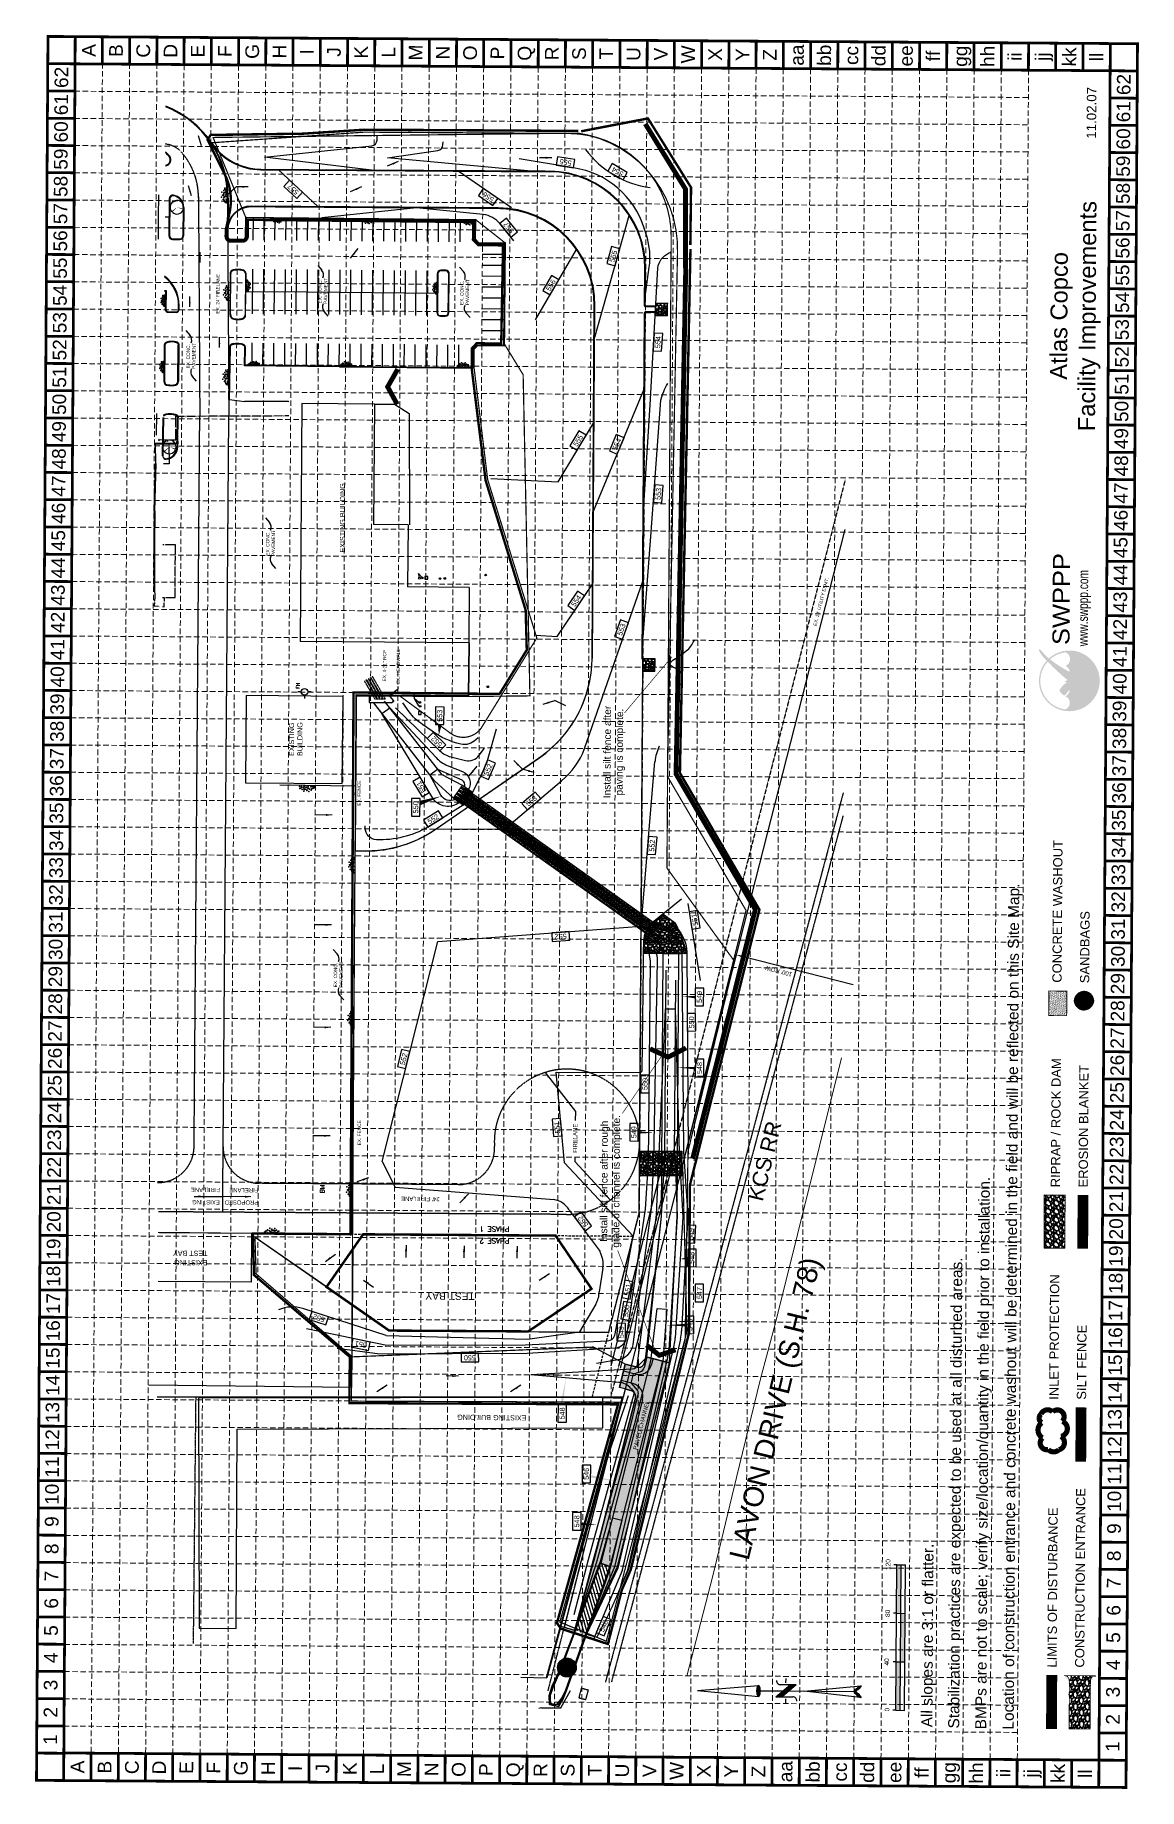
# Model space of a CAD drawing. Extents: x 4777 to 5688, y 3634 to 5082.
import ezdxf
from ezdxf.enums import TextEntityAlignment as Align

# ---------------------------------------------------------------- set-up
doc = ezdxf.new("R2010")
doc.units = 0
doc.header["$LTSCALE"] = 0.4
doc.header["$MEASUREMENT"] = 0
for name, pattern in [('ACAD_ISO02W100', [15, 12, -3]), ('CENTER', [2, 1.25, -0.25, 0.25, -0.25]), ('DASHED', [0.75, 0.5, -0.25]), ('GENLT_1', [1, 0.85, -0.15]), ('HIDDEN', [0.375, 0.25, -0.125]), ('LGDASH', [1.75, 1.5, -0.25]), ('MEDDASH', [1, 0.75, -0.25]), ('PHANTOM', [2.5, 1.25, -0.25, 0.25, -0.25, 0.25, -0.25])]:
    doc.linetypes.add(name, pattern=pattern)
doc.layers.get('0').update_dxf_attribs({"linetype": 'CONTINUOUS'})
doc.layers.get('DEFPOINTS').update_dxf_attribs({"linetype": 'CONTINUOUS'})
for name, color, linetype in [('AJOINERS', 7, 'PHANTOM'), ('BASE', 7, 'CONTINUOUS'), ('BLDG', 3, 'CONTINUOUS'), ('BLDGE', 6, 'CONTINUOUS'), ('BLDGFUTURE', 5, 'DASHED'), ('BM', 7, 'CONTINUOUS'), ('BOLLARD', 2, 'CONTINUOUS'), ('BOUNDARY', 1, 'CONTINUOUS'), ('CHANNEL', 6, 'CONTINUOUS'), ('DATXT', 7, 'CONTINUOUS'), ('DIMCONT', 7, 'CONTINUOUS'), ('DITCH', 5, 'CONTINUOUS'), ('EBLDG', 6, 'CONTINUOUS'), ('ECURB', 2, 'CONTINUOUS'), ('EFNC', 2, 'FENCE'), ('ESMT', 2, 'DASHED'), ('ESTRIPE', 11, 'CONTINUOUS'), ('ESTRM', 7, 'HIDDEN'), ('EWALL', 7, 'CONTINUOUS'), ('FH', 7, 'CONTINUOUS'), ('FIRELANE', 2, 'MEDDASH'), ('FLOW', 7, 'CONTINUOUS'), ('FLUME', 7, 'CONTINUOUS'), ('GRID', 254, 'HIDDEN'), ('HATCH', 15, 'CONTINUOUS'), ('HDWL', 7, 'CONTINUOUS'), ('LANDSCAPE', 7, 'CONTINUOUS'), ('LEGEND', 7, 'CONTINUOUS'), ('LIMITS OF DISTURBANCE', 1, 'HIDDEN'), ('LOGO', 7, 'CONTINUOUS'), ('NARROW', 7, 'CONTINUOUS'), ('PAVHX2', 8, 'CONTINUOUS'), ('PCONT', 3, 'CONTINUOUS'), ('PCURB', 6, 'CONTINUOUS'), ('PHASE1', 1, 'LGDASH'), ('PSTRM', 7, 'CONTINUOUS'), ('PSTRMCL', 5, 'CENTER'), ('REMOVE', 2, 'CONTINUOUS'), ('RIPRAP', 2, 'CONTINUOUS'), ('RR', 5, 'MEDDASH'), ('SILT FENCE', 200, 'CONTINUOUS'), ('STNAME', 1, 'CONTINUOUS'), ('STRIPE', 2, 'CONTINUOUS'), ('WALL', 7, 'CONTINUOUS')]:
    doc.layers.add(name, color=color, linetype=linetype)
doc.styles.add("L200'", font='ARIAL.TTF', dxfattribs={"height": 0.001969})
doc.styles.add('LOGO1', font='ROCKEB.TTF', dxfattribs={"height": 25})
doc.styles.get("Standard").update_dxf_attribs({"font": 'ARIAL.TTF'})
doc.styles.add('TEXT100', font='simplex.shx', dxfattribs={"height": 3.52})
doc.styles.add('TEXT120', font='simplex.shx', dxfattribs={"height": 4.24})
doc.styles.add('TEXT80', font='simplex.shx', dxfattribs={"height": 2.8})
doc.linetypes.add('FENCE', pattern='A,0.5,-0.2,["X",Standard,S=0.1,R=0,X=-0.1,Y=-0.05],-0.2', length=0.9)
doc.dimstyles.get("Standard").update_dxf_attribs({"dimtxt": 0.18, "dimasz": 0.18, "dimexe": 0.18, "dimexo": 0.0625, "dimgap": 0.09, "dimtad": 0, "dimtih": 1, "dimtoh": 1, "dimdec": 4, "dimzin": 0, "dimdsep": 46, "dimtxsty": 'Standard', "dimcen": 0.09, "dimadec": 0, "dimazin": 0, "dimtfac": 1, "dimtdec": 4, "dimtofl": 0, "dimtmove": 0, "dimatfit": 3, "dimfxl": 0, "dimtolj": 1, "dimtzin": 0, "dimarcsym": 0})
pattern_1 = [(89.619, (5320.152, 4042.308), (-9.9333, 10.06627), [1, -1.5, 0.5, -1.5, 0.5, -5]), (89.619, (5319.186, 4047.315), (-9.9333, 10.06627), [0.5, -9.5]), (89.619, (5318.666, 4044.318), (-9.9333, 10.06627), [0.5, -1, 0.5, -8]), (89.619, (5318.199, 4049.321), (-9.9333, 10.06627), [1, -9]), (89.619, (5317.705, 4050.325), (-9.9333, 10.06627), [0.5, -9.5]), (89.619, (5316.686, 4047.331), (-9.9333, 10.06627), [1, -9]), (89.619, (5316.152, 4042.335), (-9.9333, 10.06627), [0.5, -1, 0.5, -2.5, 1.5, -4]), (89.619, (5315.199, 4049.341), (-9.9333, 10.06627), [1, -9]), (89.619, (5314.659, 4043.345), (-9.9333, 10.06627), [1, -0.5, 0.5, -4, 0.5, -3.5]), (89.619, (5314.156, 4042.848), (-9.9333, 10.06627), [0.5, -9.5]), (89.619, (5313.679, 4046.351), (-9.9333, 10.06627), [0.5, -0.5, 0.5, -8.5]), (89.619, (5313.169, 4044.855), (-9.9333, 10.06627), [0.5, -9.5]), (89.619, (5312.712, 4051.358), (-9.9333, 10.06627), [0.5, -9.5]), (89.619, (5312.182, 4046.861), (-9.9333, 10.06627), [0.5, -4, 0.5, -5]), (89.619, (5311.682, 4046.864), (-9.9333, 10.06627), [1, -9]), (89.619, (5311.196, 4048.868), (-9.9333, 10.06627), [1, -9]), (89.619, (5310.656, 4042.871), (-9.9333, 10.06627), [0.5, -6, 1, -2.5]), (179.619, (5315.652, 4042.338), (-10.06627, -9.9333), [2, -2, 1, -5]), (179.619, (5315.656, 4042.838), (-10.06627, -9.9333), [0.5, -3.5, 1, -5]), (179.619, (5318.159, 4043.321), (-10.06627, -9.9333), [1.5, -8.5]), (179.619, (5318.162, 4043.821), (-10.06627, -9.9333), [1, -9]), (179.619, (5319.666, 4044.311), (-10.06627, -9.9333), [0.5, -6, 0.5, -0.5, 1, -1.5]), (179.619, (5319.672, 4045.311), (-10.06627, -9.9333), [0.5, -3.5, 0.5, -5.5]), (179.619, (5315.676, 4045.838), (-10.06627, -9.9333), [1, -1.5, 0.5, -0.5, 1, -5.5]), (179.619, (5317.679, 4046.325), (-10.06627, -9.9333), [1, -5.5, 0.5, -3]), (179.619, (5319.682, 4046.811), (-10.06627, -9.9333), [0.5, -0.5, 1, -8]), (179.619, (5313.189, 4047.854), (-10.06627, -9.9333), [0.5, -9.5]), (179.619, (5313.192, 4048.354), (-10.06627, -9.9333), [1, -1, 0.5, -0.5, 1, -6]), (179.619, (5317.696, 4048.825), (-10.06627, -9.9333), [0.5, -0.5, 0.5, -1, 0.5, -7]), (179.619, (5314.206, 4050.348), (-10.06627, -9.9333), [2, -8]), (179.619, (5315.209, 4050.841), (-10.06627, -9.9333), [2, -1.5, 1, -5.5]), (179.619, (5319.212, 4051.315), (-10.06627, -9.9333), [0.5, -1.5, 1, -7]), (179.619, (5318.215, 4051.821), (-10.06627, -9.9333), [1.5, -8.5]), (134.619, (5320.179, 4046.308), (-9.99978, 0.0665), [0.7071, -13.43504]), (134.619, (5319.7154, 4051.811), (-9.99978, 0.0665), [0.7071, -12.02084, 0.7071, -0.7071]), (134.619, (5319.172, 4045.315), (-9.99978, 0.0665), [0.7071, -5.6568, 0.7071, -7.07114]), (134.619, (5319.189, 4047.8146), (-9.99978, 0.0665), [0.7071, -11.31374, 0.7071, -1.4142]), (134.619, (5319.192, 4048.3146), (-9.99978, 0.0665), [1.4142, -5.6568, 1.4142, -5.65694]), (134.619, (5318.1756, 4045.821), (-9.99978, 0.0665), [0.707, -6.364, 0.707, -0.707, 0.707, -4.95014]), (134.619, (5317.709, 4050.8245), (-9.99978, 0.0665), [0.7071, -0.7071, 0.7071, -12.02084]), (134.619, (5317.162, 4043.828), (-9.99978, 0.0665), [0.7071, -8.4852, 0.7071, -4.24274]), (134.619, (5316.2155, 4051.8345), (-9.99978, 0.0665), [0.707, -0.707, 0.707, -2.8284, 0.707, -8.48574]), (134.619, (5314.6756, 4045.8446), (-9.99978, 0.0665), [0.7071, -13.43504]), (134.619, (5314.159, 4043.348), (-9.99978, 0.0665), [1.4142, -12.72793]), (134.619, (5313.1524, 4042.3546), (-9.99978, 0.0665), [0.7071, -0.7071, 0.7071, -12.02084]), (134.619, (5311.689, 4047.8645), (-9.99978, 0.0665), [0.7071, -13.43504]), (134.619, (5310.709, 4050.871), (-9.99978, 0.0665), [0.7071, -13.43504]), (224.619, (5319.182, 4046.8146), (-9.99978, 0.0665), [0.7071, -13.43504]), (224.619, (5319.1855, 4047.3146), (-9.99978, 0.0665), [0.7071, -13.43504]), (224.619, (5318.6656, 4044.318), (-9.99978, 0.0665), [0.7071, -2.8284, 1.4142, -9.19244]), (224.619, (5318.652, 4042.318), (-9.99978, 0.0665), [0.7071, -13.43504]), (224.619, (5317.1955, 4048.828), (-9.99978, 0.0665), [0.7071, -5.65685, 0.7071, -7.07108]), (224.619, (5317.199, 4049.328), (-9.99978, 0.0665), [0.707, -4.243, 0.707, -4.242, 0.707, -3.53614]), (224.619, (5316.659, 4043.331), (-9.99978, 0.0665), [0.7071, -13.43504]), (224.619, (5316.212, 4051.3345), (-9.99978, 0.0665), [1.414, -3.5355, 0.707, -0.707, 0.707, -7.07164]), (224.619, (5314.669, 4044.8446), (-9.99978, 0.0665), [0.7071, -13.43504]), (224.619, (5314.6956, 4048.8445), (-9.99978, 0.0665), [1.4142, -12.72793]), (224.619, (5314.699, 4049.3445), (-9.99978, 0.0665), [0.7071, -13.43504]), (224.619, (5313.679, 4046.351), (-9.99978, 0.0665), [0.7071, -13.43504]), (224.619, (5312.159, 4043.361), (-9.99978, 0.0665), [0.7071, -13.43504]), (224.619, (5312.212, 4051.361), (-9.99978, 0.0665), [0.7071, -13.43504]), (116.184, (5320.159, 4043.308), (0.06649, 9.99978), [1.118, -21.24268]), (116.184, (5319.1523, 4042.3147), (0.06649, 9.99978), [1.118, -21.24268]), (116.184, (5318.6523, 4042.318), (0.06649, 9.99978), [1.118, -21.24268]), (116.184, (5318.669, 4044.818), (0.06649, 9.99978), [1.118, -21.24268]), (116.184, (5316.6656, 4044.3313), (0.06649, 9.99978), [1.118, -21.24268]), (116.184, (5316.1656, 4044.3346), (0.06649, 9.99978), [1.118, -21.24268]), (116.184, (5314.179, 4046.348), (0.06649, 9.99978), [1.118, -21.24268]), (116.184, (5313.6823, 4046.851), (0.06649, 9.99978), [1.118, -21.24268]), (116.184, (5312.6557, 4042.858), (0.06649, 9.99978), [1.118, -21.24268]), (116.184, (5312.6757, 4045.858), (0.06649, 9.99978), [1.118, -21.24268]), (153.054, (5320.2088, 4050.808), (-9.99978, 0.06649), [1.118, -21.24268]), (153.054, (5318.692, 4048.318), (-9.99978, 0.06649), [1.118, -21.24268]), (153.054, (5317.682, 4046.8246), (-9.99978, 0.06649), [1.118, -21.24268]), (153.054, (5316.192, 4048.3345), (-9.99978, 0.06649), [1.118, -21.24268]), (153.054, (5316.1955, 4048.8345), (-9.99978, 0.06649), [1.118, -21.24268]), (153.054, (5314.6723, 4045.3446), (-9.99978, 0.06649), [1.118, -21.24268]), (153.054, (5314.1657, 4044.348), (-9.99978, 0.06649), [1.118, -21.24268]), (153.054, (5312.1923, 4048.361), (-9.99978, 0.06649), [1.118, -21.24268]), (153.054, (5311.1657, 4044.368), (-9.99978, 0.06649), [1.118, -21.24268]), (206.184, (5314.1557, 4042.848), (-9.99978, 0.06649), [1.118, -21.24268]), (206.184, (5314.1956, 4048.848), (-9.99978, 0.06649), [1.118, -21.24268]), (206.184, (5313.6524, 4042.3513), (-9.99978, 0.06649), [1.118, -21.24268]), (206.184, (5312.2056, 4050.361), (-9.99978, 0.06649), [1.118, -21.24268]), (206.184, (5311.6624, 4043.8646), (-9.99978, 0.06649), [1.118, -21.24268]), (206.184, (5311.1757, 4045.868), (-9.99978, 0.06649), [1.118, -21.24268]), (243.054, (5320.179, 4046.308), (-0.06649, -9.99978), [1.118, -21.24268]), (243.054, (5319.1656, 4044.3147), (-0.06649, -9.99978), [1.118, -21.24268]), (243.054, (5318.712, 4051.318), (-0.06649, -9.99978), [1.118, -21.24268]), (243.054, (5317.7055, 4050.3245), (-0.06649, -9.99978), [1.118, -21.24268]), (243.054, (5316.679, 4046.3313), (-0.06649, -9.99978), [1.118, -21.24268]), (243.054, (5316.1623, 4043.8346), (-0.06649, -9.99978), [1.118, -21.24268]), (243.054, (5316.1822, 4046.8346), (-0.06649, -9.99978), [1.118, -21.24268]), (243.054, (5315.1723, 4045.3413), (-0.06649, -9.99978), [1.118, -21.24268]), (243.054, (5312.6724, 4045.358), (-0.06649, -9.99978), [1.118, -21.24268]), (243.054, (5310.6524, 4042.3712), (-0.06649, -9.99978), [1.118, -21.24268]), (243.054, (5310.6923, 4048.371), (-0.06649, -9.99978), [1.118, -21.24268]), (243.054, (5310.699, 4049.371), (-0.06649, -9.99978), [1.118, -21.24268])]

msp = doc.modelspace()

# ---------------------------------------------------------------- texts
at = {"color": 7}
for s, p in [('120', (5483, 3814.5)), ('80', (5482.7, 3775.7)), ('40', (5481.9, 3735.6)), ('0', (5482.2, 3697.7))]:
    msp.add_text(s, height=3.85, rotation=89.619, dxfattribs=at).set_placement(p)
at = {"insert": (5615.3, 4850.1), "char_height": 13.995, "width": 194.025, "attachment_point": 2, "rotation": 89.619}
msp.add_mtext('Atlas Copco \\PFacility Improvements', dxfattribs=at)
at = {"layer": 'BASE'}
for s, height, p in [('A', 11.3, (4820.9, 5069.3)), ('B', 11.3, (4843.4, 5069.2)), ('C', 11.3, (4865.9, 5069)), ('D', 11.3, (4888.4, 5068.9)), ('E', 11.3, (4910.9, 5068.7)), ('F', 11.3, (4933.4, 5068.6)), ('G', 11.3, (4955.9, 5068.4)), ('H', 11.3, (4978.4, 5068.3)), ('I', 11.3, (5000.9, 5068.1)), ('J', 11.3, (5023.4, 5068)), ('K', 11.3, (5045.9, 5067.8)), ('L', 11.3, (5068.4, 5067.7)), ('M', 11.3, (5090.9, 5067.5)), ('N', 11.3, (5113.4, 5067.4)), ('O', 11.3, (5135.9, 5067.2)), ('P', 11.3, (5158.4, 5067.1)), ('Q', 11.3, (5180.9, 5066.9)), ('R', 11.3, (5203.4, 5066.8)), ('S', 11.3, (5225.9, 5066.6)), ('T', 11.3, (5248.4, 5066.5)), ('U', 11.3, (5270.9, 5066.3)), ('V', 11.3, (5293.4, 5066.2)), ('W', 11.3, (5315.9, 5066)), ('X', 11.3, (5338.4, 5065.9)), ('Y', 11.3, (5360.9, 5065.7)), ('Z', 11.3, (5383.4, 5065.6)), ('aa', 11.25, (5405.9, 5065.4)), ('bb', 11.25, (5428.4, 5065.3)), ('cc', 11.25, (5450.9, 5065.1)), ('dd', 11.25, (5473.4, 5065)), ('ee', 11.25, (5495.9, 5064.8)), ('ff', 11.25, (5518.4, 5064.7)), ('gg', 11.25, (5540.9, 5064.5)), ('hh', 11.25, (5563.4, 5064.4)), ('kk', 11.25, (5630.9, 5063.9)), ('62', 11.25, (4798.3, 5047)), ('ii', 11.25, (5585.9, 5064.2)), ('jj', 11.25, (5608.4, 5064.1)), ('ll', 11.25, (5653.4, 5063.8)), ('62', 11.25, (5675.8, 5041.1)), ('61', 11.25, (4798.1, 5024.5)), ('61', 11.25, (5675.6, 5018.7)), ('60', 11.25, (4798, 5002)), ('60', 11.25, (5675.5, 4996.2)), ('59', 11.25, (4797.8, 4979.5)), ('59', 11.25, (5675.3, 4973.7)), ('58', 11.25, (4797.7, 4957)), ('58', 11.25, (5675.2, 4951.2)), ('57', 11.25, (4797.5, 4934.5)), ('57', 11.25, (5675, 4928.7)), ('56', 11.25, (4797.4, 4912)), ('56', 11.25, (5674.9, 4906.2)), ('55', 11.25, (4797.2, 4889.5)), ('55', 11.25, (5674.7, 4883.7)), ('54', 11.25, (4797.1, 4867)), ('54', 11.25, (5674.6, 4861.2)), ('53', 11.25, (4796.9, 4844.5)), ('53', 11.25, (5674.4, 4838.7)), ('52', 11.25, (4796.8, 4822)), ('52', 11.25, (5674.3, 4816.2)), ('51', 11.25, (4796.6, 4799.5)), ('51', 11.25, (5674.1, 4793.7)), ('50', 11.25, (4796.5, 4777)), ('50', 11.25, (5674, 4771.2)), ('49', 11.25, (4796.3, 4754.5)), ('49', 11.25, (5673.8, 4748.7)), ('48', 11.25, (4796.2, 4732)), ('48', 11.25, (5673.7, 4726.2)), ('47', 11.25, (4796, 4709.5)), ('47', 11.25, (5673.5, 4703.7)), ('46', 11.25, (4795.9, 4687)), ('46', 11.25, (5673.4, 4681.2)), ('45', 11.25, (4795.7, 4664.5)), ('45', 11.25, (5673.2, 4658.7)), ('44', 11.25, (4795.6, 4642)), ('44', 11.25, (5673.1, 4636.2)), ('43', 11.25, (4795.4, 4619.5)), ('43', 11.25, (5672.9, 4613.7)), ('42', 11.25, (4795.3, 4597)), ('42', 11.25, (5672.8, 4591.2)), ('41', 11.25, (4795.1, 4574.5)), ('41', 11.25, (5672.6, 4568.7)), ('40', 11.25, (4795, 4552)), ('40', 11.25, (5672.5, 4546.2)), ('39', 11.25, (4794.8, 4529.5)), ('39', 11.25, (5672.3, 4523.7)), ('38', 11.25, (4794.7, 4507)), ('38', 11.25, (5672.2, 4501.2)), ('37', 11.25, (4794.5, 4484.5)), ('37', 11.25, (5672, 4478.7)), ('36', 11.25, (4794.4, 4462)), ('36', 11.25, (5671.9, 4456.2)), ('35', 11.25, (4794.2, 4439.5)), ('35', 11.25, (5671.7, 4433.7)), ('34', 11.25, (4794.1, 4417)), ('34', 11.25, (5671.6, 4411.2)), ('33', 11.25, (4793.9, 4394.5)), ('33', 11.25, (5671.4, 4388.7)), ('32', 11.25, (4793.8, 4372)), ('32', 11.25, (5671.3, 4366.2)), ('31', 11.25, (4793.6, 4349.5)), ('31', 11.25, (5671.1, 4343.7)), ('30', 11.25, (4793.5, 4327)), ('30', 11.25, (5671, 4321.2)), ('29', 11.25, (4793.3, 4304.5)), ('29', 11.25, (5670.8, 4298.7)), ('28', 11.25, (4793.2, 4282)), ('28', 11.25, (5670.7, 4276.2)), ('27', 11.25, (4793, 4259.5)), ('27', 11.25, (5670.5, 4253.7)), ('26', 11.25, (4792.9, 4237)), ('26', 11.25, (5670.4, 4231.2)), ('25', 11.25, (4792.7, 4214.5)), ('25', 11.25, (5670.2, 4208.7)), ('24', 11.25, (4792.6, 4192)), ('24', 11.25, (5670.1, 4186.2)), ('23', 11.25, (4792.4, 4169.5)), ('23', 11.25, (5669.9, 4163.7)), ('22', 11.25, (4792.3, 4147)), ('22', 11.25, (5669.8, 4141.2)), ('21', 11.25, (4792.1, 4124.5)), ('21', 11.25, (5669.6, 4118.7)), ('20', 11.25, (4792, 4102)), ('20', 11.25, (5669.5, 4096.2)), ('19', 11.25, (4791.8, 4079.5)), ('19', 11.25, (5669.3, 4073.7)), ('18', 11.25, (4791.7, 4057)), ('18', 11.25, (5669.2, 4051.2)), ('17', 11.25, (4791.5, 4034.5)), ('17', 11.25, (5669, 4028.7)), ('16', 11.25, (4791.4, 4012)), ('16', 11.25, (5668.9, 4006.2)), ('15', 11.25, (4791.2, 3989.5)), ('15', 11.25, (5668.7, 3983.7)), ('14', 11.25, (4791.1, 3967)), ('14', 11.25, (5668.6, 3961.2)), ('13', 11.25, (4790.9, 3944.5)), ('13', 11.25, (5668.4, 3938.7)), ('12', 11.25, (4790.8, 3922)), ('12', 11.25, (5668.3, 3916.2)), ('11', 11.25, (4790.6, 3899.5)), ('11', 11.25, (5668.1, 3893.7)), ('10', 11.25, (4790.5, 3877)), ('10', 11.25, (5668, 3871.2)), ('9', 11.3, (4790.3, 3854.5)), ('9', 11.3, (5667.8, 3848.7)), ('8', 11.3, (4790.2, 3832)), ('8', 11.3, (5667.7, 3826.2)), ('7', 11.3, (4790, 3809.5)), ('7', 11.3, (5667.5, 3803.7)), ('6', 11.3, (4789.9, 3787)), ('6', 11.3, (5667.4, 3781.2)), ('5', 11.3, (4789.7, 3764.5)), ('5', 11.3, (5667.2, 3758.7)), ('4', 11.3, (4789.6, 3742)), ('4', 11.3, (5667.1, 3736.2)), ('3', 11.3, (4789.4, 3719.5)), ('3', 11.3, (5666.9, 3713.7)), ('2', 11.3, (4789.3, 3697)), ('2', 11.3, (5666.8, 3691.2)), ('1', 11.3, (4789.1, 3674.5)), ('1', 11.3, (5666.6, 3668.7)), ('A', 11.3, (4811.5, 3651.9)), ('B', 11.3, (4834, 3651.7)), ('C', 11.3, (4856.5, 3651.6)), ('D', 11.3, (4879, 3651.4)), ('E', 11.3, (4901.5, 3651.3)), ('F', 11.3, (4924, 3651.1)), ('G', 11.3, (4946.5, 3651)), ('H', 11.3, (4969, 3650.8)), ('I', 11.3, (4991.5, 3650.7)), ('J', 11.3, (5014, 3650.5)), ('K', 11.3, (5036.5, 3650.4)), ('L', 11.3, (5059, 3650.2)), ('M', 11.3, (5081.5, 3650.1)), ('N', 11.3, (5104, 3649.9)), ('O', 11.3, (5126.5, 3649.8)), ('P', 11.3, (5149, 3649.6)), ('Q', 11.3, (5171.5, 3649.5)), ('R', 11.3, (5194, 3649.3)), ('S', 11.3, (5216.5, 3649.2)), ('T', 11.3, (5239, 3649)), ('U', 11.3, (5261.5, 3648.9)), ('V', 11.3, (5284, 3648.7)), ('W', 11.3, (5306.5, 3648.6)), ('X', 11.3, (5329, 3648.4)), ('Y', 11.3, (5351.5, 3648.3)), ('Z', 11.3, (5374, 3648.1)), ('aa', 11.25, (5396.5, 3648)), ('bb', 11.25, (5419, 3647.8)), ('cc', 11.25, (5441.5, 3647.7)), ('dd', 11.25, (5464, 3647.5)), ('ee', 11.25, (5486.5, 3647.4)), ('ff', 11.25, (5509, 3647.2)), ('gg', 11.25, (5531.5, 3647.1)), ('hh', 11.25, (5554, 3646.9)), ('kk', 11.25, (5621.5, 3646.5)), ('ii', 11.25, (5576.5, 3646.8)), ('jj', 11.25, (5599, 3646.6)), ('ll', 11.25, (5644, 3646.3))]:
    msp.add_text(s, height=height, rotation=89.619, dxfattribs=at).set_placement(p, align=Align.MIDDLE_CENTER)
msp.add_text('11.02.07', height=7.88, rotation=89.619, dxfattribs=at).set_placement((5653.1, 5017.7), align=Align.CENTER)
at = {"layer": 'BASE', "color": 7, "style": "L200'"}
for s, height, p in [('Location of construction entrance and concrete washout will be determined in the field and will be reflected on this Site Map.', 9.1247, (5584.9, 3682.7)), ('BMPs are not to scale; verify size/location/quantity in the field prior to installation.', 9.125, (5562.2, 3682.9)), ('Stabilization practices are expected to be used at all disturbed areas.', 9.125, (5539.9, 3683.6)), ('All slopes are 3:1 or flatter.', 9.125, (5517.7, 3684.6))]:
    msp.add_text(s, height=height, rotation=89.619, dxfattribs=at).set_placement(p)
at = {"layer": 'BLDG', "color": 7, "insert": (5119.3, 4037.6), "char_height": 6.04, "width": 49.744, "attachment_point": 2, "rotation": 179.619}
msp.add_mtext('TEST BAY', dxfattribs=at)
at = {"layer": 'BLDGE', "color": 252}
for s, rotation, p in [('EXISTING BUILDING', 90, (5032.6, 4654.6, 1107.6)), ('EXISTING', 90, (4990.5, 4486.6, 1107.6)), ('BUILDING', 90, (4997.4, 4486.6, 1107.6)), ('TEST BAY', 180, (4919.1, 4078.1, 1107.6)), ('EXISTING', 180, (4919, 4070.4, 1107.6))]:
    msp.add_text(s, height=4.24, rotation=rotation, dxfattribs=at).set_placement(p)
at = {"layer": 'BLDGE', "color": 252, "linetype": 'Continuous'}
msp.add_text('EXISTING BUILDING', height=4.24, rotation=179.4207, dxfattribs=at).set_placement((5182.5, 3942.2))
at = {"layer": 'BM', "style": 'TEXT100'}
msp.add_text('BM', height=3.52, rotation=89.5174, dxfattribs=at).set_placement((5015.5, 4125.7))
at = {"layer": 'DIMCONT', "color": 5}
msp.add_text('PAVED CHANNEL', height=3.52, rotation=75.619, dxfattribs=at).set_placement((5273.8, 3913.5))
at = {"layer": 'ECURB', "color": 7}
for s, p in [('PAVEMENT', (5017.8, 4860, 558.4)), ('EX. CONC. ', (5013.2, 4860.4, 558.4)), ('EX. CONC. ', (5130.4, 4859.1, 558.4)), ('PAVEMENT', (5135, 4858.8, 558.4)), ('EX. CONC. ', (4904.3, 4806.7, 558.4)), ('PAVEMENT', (4909, 4806.3, 558.4)), ('EX. CONC. ', (4970, 4652)), ('PAVEMENT', (4974.7, 4651.6)), ('PAVEMENT', (5030.7, 4295.4)), ('EX. CONC. ', (5026, 4295.7))]:
    msp.add_text(s, height=2.8, rotation=89.576, dxfattribs=at).set_placement(p)
at = {"layer": 'ECURB', "color": 5}
msp.add_text('EX. HEADWALL', height=2.8, rotation=90, dxfattribs=at).set_placement((5077.9, 4546.1))
at = {"layer": 'ECURB', "color": 7, "linetype": 'ByBlock'}
msp.add_text("100' ROW", height=3.52, rotation=165.6572, dxfattribs=at).set_placement((5402.1, 4307.8))
at = {"layer": 'EFNC', "color": 252}
for height, rotation, p in [(1.76, 0.2866, (4901, 4767.3)), (1.76, 0.2866, (4910, 4767.3)), (1.76, 0.2866, (4919, 4767.4)), (1.76, 0.2866, (4928, 4767.4)), (1.76, 0.2866, (4937, 4767.4)), (1.76, 0.2866, (4946, 4767.5)), (1.76, 0.2866, (4955, 4767.5)), (1.76, 0.2866, (4963.9, 4767.6)), (1.76, 0.2866, (4972.9, 4767.6)), (1.76, 0.2866, (4981.9, 4767.7)), (1.76, 89.7811, (4892.9, 4757.4)), (1.76, 359.0563, (4886.3, 4747.8)), (1.4, 359.4275, (4883.7, 4661.1)), (1.4, 89.5338, (4892.5, 4652.7)), (1.4, 270.9361, (4875, 4643.8)), (1.4, 270.9361, (4875.1, 4634.9)), (1.4, 89.5338, (4892.3, 4634.8)), (1.4, 89.5338, (4892.4, 4643.7)), (1.4, 270.9361, (4875.2, 4625.9)), (1.4, 89.5338, (4892.2, 4625.8)), (1.4, 86.937, (4875.2, 4614.1)), (1.4, 354.8095, (4879.1, 4610.2)), (1.4, 89.0752, (4883.3, 4613.7)), (1.4, 359.3974, (4883.8, 4617.6)), (1.76, 359.1622, (4987, 4462.8))]:
    msp.add_text('x', height=height, rotation=rotation, dxfattribs=at).set_placement(p, align=Align.MIDDLE)
for p in [(5045.6, 4445.7), (5045.8, 4165.2)]:
    msp.add_text('EX. FENCE', height=2.8, rotation=90, dxfattribs=at).set_placement(p)
at = {"layer": 'ESMT', "color": 252}
msp.add_text("EX. 10' UTILITY ESMT.", height=2.8, rotation=75.6924, dxfattribs=at).set_placement((5422, 4593.8))
at = {"layer": 'ESTRM', "color": 5}
msp.add_text('EX. 4-21" RCP', height=2.8, rotation=89.619, dxfattribs=at).set_placement((5066.7, 4574.2, 549.8), align=Align.RIGHT)
at = {"layer": 'FH', "color": 2, "style": 'TEXT80'}
msp.add_text('FH', height=2.8, rotation=89.5174, dxfattribs=at).set_placement((4995.1, 4542.1, 558.4))
at = {"layer": 'FIRELANE', "color": 7}
for s, rotation, p in [('FIRELANE', 89.619, (5224.3, 4159)), ('FIRELANE', 179.619, (4929.3, 4130)), ('FIRELANE', 179.619, (4961, 4129.8)), ('EXISTING', 179.619, (4929.2, 4119.8)), ('PROPOSED', 179.619, (4961, 4119.6)), ("24' FIRELANE", 179.619, (5110.7, 4122.5))]:
    msp.add_text(s, height=3.52, rotation=rotation, dxfattribs=at).set_placement(p)
at = {"layer": 'FIRELANE', "color": 7, "linetype": 'Continuous', "insert": (4926.1, 4868.3, 558.4), "char_height": 2.8, "width": 37.536, "attachment_point": 2, "rotation": 89.576}
msp.add_mtext("EX. 24' FIRELANE", dxfattribs=at)
at = {"layer": 'LEGEND', "style": "L200'"}
for s, height, p in [('CONCRETE WASHOUT', 7.672, (5624.5, 4299.4)), ('SANDBAGS', 7.67, (5647.3, 4299)), ('RIPRAP / ROCK DAM', 7.672, (5623.2, 4130.5)), ('EROSION BLANKET ', 7.672, (5646.1, 4130.3)), ('INLET PROTECTION', 7.672, (5621.9, 3955)), ('SILT FENCE', 7.67, (5644.7, 3955.1)), ('CONSTRUCTION ENTRANCE', 7.672, (5643.2, 3733.9)), ('LIMITS OF DISTURBANCE', 7.672, (5620.4, 3733.9))]:
    msp.add_text(s, height=height, rotation=89.619, dxfattribs=at).set_placement(p)
at = {"layer": 'PCONT', "color": 35}
for s, rotation, p in [('555', 170.4384, (5214.8, 4976.8)), ('554', 150.1436, (5257.7, 4969.1)), ('557', 137.2407, (4989.7, 4954.5)), ('556', 145.4931, (5150.8, 4948.2)), ('557', 128.672, (5167.7, 4922.9)), ('555', 74.1327, (5254.2, 4899.3)), ('556', 59.6181, (5202.6, 4875.4)), ('554', 86.7597, (5291.1, 4828.4)), ('555', 58.7919, (5225.1, 4747.1)), ('554', 67.4366, (5257.1, 4744)), ('553', 85.8537, (5291.4, 4703.1, -1112.4)), ('554', 55.9526, (5223.5, 4614.8)), ('553', 70.6761, (5260.9, 4591.1)), ('553', 89.619, (5110.8, 4519.9)), ('552', 136.0693, (5108.2, 4498.5)), ('552', 67.5744, (5150.8, 4475.4)), ('551', 121.0113, (5095.5, 4461)), ('550', 89.619, (5091, 4444.3)), ('553', 40.3356, (5186.4, 4449.5)), ('552', 32.1009, (5105.4, 4434.6)), ('552', 85.1804, (5286.2, 4412.7)), ('551', 99.0476, (5321.4, 4351.4)), ('552', 184.2917, (5210.8, 4337.6)), ('549', 89.619, (5325.3, 4287.7)), ('550', 90.4392, (5318.8, 4266.8)), ('552', 75.8155, (5081, 4236.4)), ('548', 89.619, (5325.4, 4229)), ('550', 89.4206, (5280.4, 4215.8, 1108.4)), ('551', 95.1474, (5207.8, 4179.9)), ('549', 89.619, (5271.2, 4176)), ('552', 126.7306, (5229.1, 4102.3)), ('549', 86.9455, (5318.4, 4091.9)), ('548', 89.619, (5319.1, 4072.2)), ('551', 79.6538, (5266, 4045.9)), ('547', 89.619, (5325.3, 4043.2)), ('550', 81.6513, (5264.9, 4028.5, 1108.4)), ('552', 162.0158, (5010.9, 4022.5)), ('549', 89.619, (5260.7, 4010.9)), ('546', 89.619, (5317.3, 4016.9)), ('551', 169.3459, (5045.6, 4000.8)), ('550', 180.1907, (5135.7, 3989.8, 1108.4)), ('548', 89.619, (5211.9, 3943.8)), ('546', 89.619, (5231.9, 3893.9)), ('548', 89.619, (5224, 3854.7)), ('548', 67.4254, (5246.2, 3768.2))]:
    msp.add_text(s, height=4.24, rotation=rotation, dxfattribs=at).set_placement(p, align=Align.MIDDLE_CENTER)
at = {"layer": 'PHASE1', "color": 252, "style": 'TEXT120'}
for s, p in [('PHASE 2', (5168.4, 4088.3)), ('PHASE 1', (5168.4, 4098.1))]:
    msp.add_text(s, height=4.24, rotation=179.619, dxfattribs=at).set_placement(p)
at = {"layer": 'REMOVE', "color": 252, "style": 'TEXT100'}
msp.add_text('x', height=1.76, rotation=359.0563, dxfattribs=at).set_placement((4878.9, 4747.9), align=Align.MIDDLE)
at = {"layer": 'SILT FENCE', "color": 7, "char_height": 6, "attachment_point": 2, "rotation": 89.619}
for s, insert, width in [('Install silt fence after paving is complete.', (5246.1, 4490), 80.64), ('Install silt fence after rough grade of channel is complete.', (5243.4, 4135.5), 113.897)]:
    msp.add_mtext(s, dxfattribs=dict(at, insert=insert, width=width))
at = {"layer": 'STNAME', "color": 7}
for s, height, p in [('KCS RR', 12.68, (5377.5, 4118.2)), ('LAVON DRIVE (S.H. 78)', 16.633, (5365.8, 3821.7))]:
    msp.add_text(s, height=height, rotation=76.4421, dxfattribs=at).set_placement(p)

# ---------------------------------------------------------------- blocks, each defined once
blk = doc.blocks.new('LCBLSP10')
at = {"color": 0}
for points in [[(-0.22, 0.37), (-0.26, 0.43, 0.449896), (-0.4, -0.31), (-0.36, -0.28)], [(0.45, -0.11), (0.49, -0.12, 0.586139), (-0.16, 0.48), (-0.14, 0.41)], [(-0.3, -0.33), (-0.34, -0.37, 0.521438), (0.46, -0.19), (0.42, -0.17)]]:
    blk.add_lwpolyline(points, format="xyb", dxfattribs=at)
for points in [[(-0.36, -0.28), (-0.3, -0.33), (0, 0)], [(0.45, -0.11), (0.42, -0.17), (0, 0)]]:
    blk.add_solid(points, dxfattribs=at)
at = {"color": 0, "flags": 1}
for tag, p in [('ITEM', (0, 0.02)), ('SIZE', (0, 0))]:
    blk.add_attdef(tag, p, '', height=0.013, dxfattribs=at)
blk = doc.blocks.new('FP')
at = {"linetype": 'Continuous'}
for p, q in [((-0.1094, 0), (-0.0547, 0)), ((0, 0.0547), (0, 0.1094)), ((0.0547, 0), (0.1094, 0))]:
    blk.add_line(p, q, dxfattribs=at)
blk.add_circle((0, 0), 0.0547, dxfattribs=at)
blk = doc.blocks.new('North Arrow')
at = {"layer": 'NARROW'}
for p, q in [((0, 0), (22.36, 2)), ((0, 0), (22.33, -2.02)), ((28.77, -2.09), (34.02, 2.32)), ((36.18, 2.33), (30.46, 2.33)), ((36.16, 2.32), (31.04, -2.09)), ((32.43, 3.06), (32.43, 4.63)), ((39.1, 0.01), (59.96, 2.11)), ((31.2, -0.05), (21.66, -0.05)), ((21.66, -0.05), (21.66, -0.05)), ((28.77, -2.09), (34.95, -2.09)), ((32.43, -4.26), (32.43, -2.8)), ((57.45, -0.05), (33.41, -0.05)), ((59.83, -2.14), (39.04, -0.01)), ((57.69, -0.03), (57.77, -0.01)), ((57.77, -0.05), (57.69, -0.03))]:
    blk.add_line(p, q, dxfattribs=at)
blk.add_lwpolyline([(22.36, -2.03), (22.59, -1.93, 0.091577), (22.87, -1.44, 0.048306), (23.03, -0.75), (23.07, -0.01), (23.01, 0.82, 0.048306), (22.87, 1.42, 0.091577), (22.59, 1.91), (22.36, 2.01), (22.14, 1.91, 0.091577), (21.86, 1.42, 0.048306), (21.72, 0.82), (21.66, -0.01), (21.72, -0.83, 0.048306), (21.86, -1.44, 0.091577), (22.14, -1.93)], format="xyb", close=True, dxfattribs=at)
for points in [[(57.46, -0.03), (57.44, 0.08, -0.066818), (57.67, 0.47, -0.03073), (58.01, 0.84), (58.52, 1.29), (59.07, 1.7, -0.03073), (59.5, 1.95, -0.066818), (59.93, 2.1), (60.04, 2.06)], [(60.04, 2.06), (60.05, 1.95, -0.066818), (59.82, 1.56, -0.03073), (59.43, 1.14), (58.97, 0.74), (58.42, 0.33, -0.03073), (57.99, 0.08, -0.036692), (57.76, -0.02)], [(57.46, -0.04), (57.44, -0.15, 0.066818), (57.67, -0.54, 0.03073), (58.01, -0.9), (58.52, -1.36), (59.07, -1.77, 0.03073), (59.5, -2.02, 0.066818), (59.93, -2.17), (60.04, -2.13)], [(60.04, -2.13), (60.05, -2.01, 0.066818), (59.82, -1.63, 0.03073), (59.43, -1.2), (58.97, -0.8), (58.42, -0.4, 0.03073), (57.99, -0.15, 0.036692), (57.76, -0.05)]]:
    blk.add_lwpolyline(points, format="xyb", dxfattribs=at)
for centre, start, end in [((30.46, 3.86), 178.8769, 270), ((34.95, -3.62), 358.8769, 90)]:
    blk.add_arc(centre, 1.53, start, end, dxfattribs=at)
for points in [[(23.03, -0.76), (21.67, -0.05), (23.07, -0.05), (21.72, 0.82)], [(23.07, -0.05), (21.72, 0.82), (23.02, 0.75), (21.85, 1.42)], [(23.02, 0.75), (21.85, 1.42), (22.87, 1.44), (22.14, 1.91)], [(22.87, 1.44), (22.14, 1.91), (22.59, 1.91), (22.36, 2)], [(31.05, -2.09), (36.15, 2.36), (28.75, -2.06), (34.01, 2.36)], [(57.44, 0.08), (57.7, -0.01), (57.5, 0.21), (57.77, -0.01)], [(57.45, -0.04), (57.69, -0.02), (57.44, 0.08), (57.7, -0.01)], [(57.5, 0.21), (57.77, -0.01), (57.6, 0.39), (57.94, 0.06)], [(57.6, 0.39), (57.94, 0.06), (57.68, 0.5), (58.07, 0.13)], [(57.68, 0.5), (58.07, 0.13), (57.84, 0.66), (58.29, 0.26)], [(57.84, 0.66), (58.29, 0.26), (58.03, 0.86), (58.52, 0.41)], [(58.03, 0.86), (58.52, 0.41), (58.26, 1.07), (58.73, 0.57)], [(58.26, 1.07), (58.73, 0.57), (58.52, 1.3), (59.05, 0.81)], [(58.52, 1.3), (59.05, 0.81), (58.7, 1.42), (59.26, 0.99)], [(59.26, 1), (58.69, 1.42), (59.45, 1.15), (59, 1.65)], [(59.45, 1.15), (59, 1.65), (59.62, 1.34), (59.28, 1.82)], [(59.62, 1.34), (59.28, 1.82), (59.81, 1.55), (59.49, 1.95)], [(59.81, 1.55), (59.49, 1.95), (59.93, 1.73), (59.69, 2.04)], [(59.93, 1.73), (59.69, 2.04), (60.05, 1.94), (59.93, 2.1)], [(60.05, 1.94), (59.93, 2.1), (60.04, 2.06)], [(22.87, -1.44), (21.72, -0.87), (23.03, -0.76), (21.67, -0.05)], [(22.58, -1.93), (21.86, -1.45), (22.87, -1.44), (21.72, -0.87)], [(22.36, -2.01), (22.14, -1.93), (22.58, -1.93), (21.86, -1.45)], [(57.44, -0.14), (57.69, -0.02), (57.45, -0.04), (57.69, -0.02)], [(57.46, -0.19), (57.7, -0.03), (57.44, -0.14), (57.69, -0.02)], [(57.53, -0.33), (57.76, -0.05), (57.46, -0.19), (57.7, -0.03)], [(57.63, -0.48), (57.9, -0.1), (57.53, -0.33), (57.76, -0.05)], [(57.78, -0.66), (58.09, -0.2), (57.63, -0.48), (57.9, -0.1)], [(57.97, -0.87), (58.34, -0.35), (57.78, -0.66), (58.09, -0.2)], [(58.24, -1.11), (58.61, -0.54), (57.97, -0.87), (58.34, -0.35)], [(58.61, -1.43), (58.93, -0.77), (58.24, -1.11), (58.61, -0.54)], [(58.91, -1.64), (59.2, -1), (58.61, -1.43), (58.93, -0.77)], [(59.12, -1.79), (59.57, -1.36), (58.92, -1.65), (59.2, -1.01)], [(59.35, -1.93), (59.81, -1.62), (59.12, -1.79), (59.57, -1.36)], [(59.54, -1.32), (59.41, -1.18), (59.21, -1.01)], [(59.58, -2.05), (59.93, -1.79), (59.35, -1.93), (59.81, -1.62)], [(59.78, -2.13), (60.05, -2.01), (59.58, -2.05), (59.93, -1.79)], [(59.92, -2.17), (60.04, -2.13), (59.78, -2.13), (60.05, -2.01)]]:
    blk.add_solid(points, dxfattribs=at)
blk = doc.blocks.new('new logo')
at = {"layer": 'LOGO'}
h = blk.add_hatch(color=170, dxfattribs=at)
h.paths.add_polyline_path([(67.4, 44.1), (66.8, 44.7), (66.3, 45.2), (66, 45.8), (65.5, 46.4), (65.1, 47.2), (64.7, 47.9), (64.4, 48.5), (64.2, 49), (63.9, 49.6), (63.7, 50.1), (63.3, 51), (62.9, 52), (62.6, 52.8), (62.4, 53.3), (62.2, 53.7), (62.1, 54.2), (61.9, 54.7), (61.7, 55.2), (61.5, 55.7), (61.3, 56.3), (61, 56.8), (60.8, 57.4), (60.5, 57.9), (60.2, 58.5), (60, 59.1), (59.7, 59.6), (59.3, 60.2), (59, 60.8), (58.7, 61.3), (58.3, 61.9), (58, 62.4), (57.6, 62.9), (57.3, 63.4), (56.9, 63.9), (56.6, 64.3), (56.3, 64.7), (55.9, 65.1), (55.6, 65.5), (55.2, 65.9), (54.9, 66.2), (54, 66.2), (52.9, 66.3), (52, 66.5), (51.5, 66.6), (50.9, 66.8), (50.3, 67), (49.4, 67.4), (48.3, 67.9), (47.3, 68.6), (46.5, 69.3), (45.7, 70), (45, 70.8), (44.4, 71.5), (44, 72.2), (43.6, 72.7), (43.4, 72.9), (43.2, 73.2), (43.1, 73.4), (43, 73.5), (42.8, 73.7), (42.7, 73.7), (42.7, 73.8), (42.6, 73.8), (42.5, 73.7), (42.5, 73.6), (42.4, 73.5), (42.4, 73.4), (42.3, 73.2), (42.2, 72.8), (42, 72.1), (41.7, 71.5), (41.4, 70.9), (41, 70.3), (40.5, 69.8), (40, 69.2), (39.4, 68.7), (38.8, 68.2), (38.1, 67.7), (37.3, 67.3), (36.5, 66.9), (35.7, 66.6), (34.9, 66.3), (34, 66.1), (33, 66), (31.9, 65.9), (30.8, 65.9), (29.6, 65.9), (28.6, 66), (27.6, 66.1), (26.7, 66.4), (25.8, 66.7), (25, 67.1), (24.1, 67.6), (23.2, 68.2), (22.4, 68.9), (21.8, 69.5), (21.4, 69.9), (21, 70.4), (20.6, 70.9), (20.2, 71.5), (19.9, 72.1), (19.5, 72.9), (19.2, 73.8), (18.9, 74.8, -0.595729), (106.3, 106.8), (107, 107.5), (107.5, 108), (108.1, 108.6, 37.93689), (112.3, 104.5), (112.1, 104.2), (111.6, 103.7), (111.1, 103.1), (110.6, 102.5, -0.146449), (123.6, 75), (123.3, 74.5), (123.1, 74), (122.9, 73.5), (122.8, 73.1), (122.5, 72.4), (122.2, 71.7), (121.9, 71.1), (121.5, 70.5), (121.1, 70), (120.7, 69.5), (120.2, 69), (119.6, 68.6), (119, 68.1), (118.4, 67.7), (117.8, 67.4), (117.1, 67), (116.5, 66.7), (115.8, 66.5), (115, 66.3), (114.3, 66.1), (113.5, 66), (112.7, 65.9), (111.9, 65.8), (111.1, 65.8), (110.3, 65.8), (109.4, 65.9), (108.6, 66), (107.7, 66.2), (106.8, 66.4), (105.9, 66.7), (105.1, 67.1), (104.3, 67.5), (103.5, 68), (102.8, 68.6), (102.1, 69.3), (101.4, 70), (100.8, 70.7), (100.2, 71.4), (99.8, 72), (99.5, 72.5), (99.4, 72.8), (99.3, 73), (99.1, 73.2), (99, 73.4), (98.9, 73.5), (98.8, 73.6), (98.7, 73.6), (98.6, 73.6), (98.5, 73.5), (98.4, 73.4), (98.4, 73.3), (98.3, 73.2), (98.2, 73), (98.1, 72.8), (97.8, 72.4), (97.4, 71.8), (96.9, 71.1), (96.4, 70.5), (95.9, 70.1), (95.4, 69.6), (94.8, 69.1), (94.2, 68.6), (93.5, 68.2), (92.8, 67.7), (91.9, 67.3), (91, 66.9), (90.1, 66.6), (89.4, 66.4), (88.6, 66.2), (87.8, 66.1), (87.6, 65.6), (87.4, 65.1), (87.1, 64.4), (86.9, 63.8), (86.6, 63), (86.3, 62.2), (85.9, 61.3), (85.6, 60.4), (85.3, 59.5), (84.9, 58.6), (84.6, 57.7), (84.2, 56.7), (83.9, 55.8), (83.5, 54.9), (83.2, 54), (82.9, 53.2), (82.6, 52.4), (82.3, 51.6), (82.1, 51), (81.9, 50.3), (81.6, 49.8), (81.3, 48.9), (80.9, 48.1), (80.5, 47.3), (80.1, 46.6), (79.6, 45.9), (79.1, 45.4), (78.6, 44.8), (78.1, 44.3), (77.6, 43.9), (77, 43.5), (76.5, 43.1), (75.9, 42.8), (75.3, 42.6), (74.6, 42.3), (73.7, 42.1), (73, 41.9), (72.2, 41.9), (71.6, 42), (70.9, 42.2), (70.1, 42.5), (69.4, 42.8), (68.7, 43.1), (68, 43.5)])
h.paths.add_polyline_path([(71.8, 72), (70.7, 73.9), (70.1, 75.2), (69.7, 74.3), (68.7, 72.6), (67.9, 71.7), (67.9, 71.5), (68.1, 71.2), (68.3, 71), (68.4, 70.8), (68.5, 70.6), (68.7, 70.4), (68.8, 70.2), (68.9, 70.1), (69, 70), (69.1, 69.8), (69.3, 69.7), (69.4, 69.7), (69.5, 69.6), (69.6, 69.5), (69.7, 69.5), (69.8, 69.4), (69.9, 69.4), (70.1, 69.3), (70.2, 69.3), (70.3, 69.2), (70.4, 69.2), (70.5, 69.2), (70.6, 69.2), (70.8, 69.2), (70.9, 69.2), (71, 69.2), (71.1, 69.2), (71.2, 69.2), (71.3, 69.2), (71.4, 69.2), (71.5, 69.2), (71.6, 69.2), (71.7, 69.3), (71.8, 69.3), (71.9, 69.3), (72, 69.4), (72.1, 69.5), (72.2, 69.5), (72.3, 69.6), (72.5, 69.6), (72.6, 69.7), (72.7, 69.8), (72.8, 69.9), (72.9, 70), (73, 70.1), (73.1, 70.2), (73.2, 70.3), (73.3, 70.4), (72.5, 71.1)], flags=17)
blk.add_hatch(color=240, dxfattribs=at).paths.add_polyline_path([(117.7, 117.3), (118.9, 118.2), (119.8, 118.9), (120.6, 119.5), (121.3, 119.9), (121.9, 120.3), (122.4, 120.6), (122.8, 120.9), (123.1, 121.1), (123.4, 121.3), (123.7, 121.4), (124, 121.6), (124.2, 121.7), (124.4, 121.8), (124.6, 121.9), (124.8, 121.9), (125, 122), (125.2, 122.1), (125.4, 122.2), (125.6, 122.2), (125.8, 122.3), (125.9, 122.4), (126.1, 122.4), (126.3, 122.5), (126.4, 122.5), (126.6, 122.6), (126.7, 122.6), (126.8, 122.7), (126.9, 122.7), (127.1, 122.7), (127.2, 122.8), (127.3, 122.8), (127.4, 122.8), (127.5, 122.8), (127.6, 122.8), (127.7, 122.8), (127.8, 122.8), (127.9, 122.8), (128, 122.8), (128.1, 122.8), (128.1, 122.8), (128.2, 122.8), (128.3, 122.8), (128.4, 122.8), (128.4, 122.7), (128.5, 122.7), (128.5, 122.7), (128.6, 122.7), (128.6, 122.6), (128.7, 122.6), (128.7, 122.6), (128.7, 122.5), (128.7, 122.5), (128.8, 122.4), (128.8, 122.4), (128.8, 122.3), (128.8, 122.3), (128.8, 122.2), (128.8, 122.1), (128.8, 122.1), (128.8, 122), (128.8, 121.9), (128.8, 121.8), (128.8, 121.8), (128.8, 121.7), (128.8, 121.6), (128.7, 121.5), (128.7, 121.4), (128.7, 121.3), (128.6, 121.3), (128.6, 121.2), (128.5, 121.1), (128.4, 121), (128.4, 120.8), (128.3, 120.7), (128.2, 120.6), (128.1, 120.4), (128, 120.3), (127.8, 120.1), (127.7, 120), (127.6, 119.8), (127.4, 119.6), (127.3, 119.4), (127.1, 119.2), (126.8, 119), (126.6, 118.8), (126.3, 118.5), (125.9, 118.2), (125.5, 117.9), (125.1, 117.5), (124.6, 117), (124, 116.6), (123.5, 116.1), (122.9, 115.6), (122.3, 115.1), (121.7, 114.5), (121.1, 114), (120.6, 113.5), (120, 113), (119.5, 112.5), (119, 112), (118.5, 111.5), (118, 111), (117.5, 110.5), (117, 109.9), (116.5, 109.4), (116, 108.8), (115.5, 108.3), (115, 107.7), (114.5, 107.1), (114, 106.6), (113.5, 106), (113, 105.4), (112.5, 104.8), (112.1, 104.2), (111.6, 103.7), (111.1, 103.1), (110.6, 102.4), (110.1, 101.8), (109.6, 101.1), (109, 100.4), (108.5, 99.7), (107.9, 98.9), (107.3, 98.1), (106.7, 97.3), (106, 96.4), (105.4, 95.6), (104.8, 94.7), (104.2, 93.9), (103.6, 93.1), (103.1, 92.3), (102.5, 91.5), (102, 90.6), (101.4, 89.8), (100.9, 89), (100.3, 88.2), (99.8, 87.3), (99.2, 86.5), (98.6, 85.6), (98.1, 84.7), (97.5, 83.8), (96.9, 82.9), (96.4, 82), (95.9, 81.1), (95.4, 80.3), (94.9, 79.5), (94.5, 78.7), (94, 78), (93.6, 77.2), (93.2, 76.5), (92.8, 75.8), (92.4, 75), (92, 74.3), (91.6, 73.5), (91.2, 72.8), (90.8, 72), (90.4, 71.3), (90, 70.6), (89.6, 69.9), (89.3, 69.3), (89, 68.7), (88.8, 68.2), (88.5, 67.7), (88.3, 67.3), (88.1, 66.9), (88, 66.5), (87.8, 66.1), (87.6, 65.6), (87.4, 65.1), (87.1, 64.4), (86.9, 63.8), (86.6, 63), (86.3, 62.2), (85.9, 61.3), (85.6, 60.4), (85.3, 59.5), (84.9, 58.6), (84.6, 57.7), (84.2, 56.7), (83.9, 55.8), (83.5, 54.9), (83.2, 54), (82.9, 53.2), (82.6, 52.4), (82.3, 51.6), (82.1, 51), (81.9, 50.3), (81.6, 49.8), (81.4, 49.2), (81.2, 48.7), (81, 48.3), (80.8, 47.9), (80.6, 47.5), (80.4, 47.1), (80.2, 46.7), (80, 46.4), (79.7, 46.1), (79.5, 45.8), (79.2, 45.5), (79, 45.2), (78.7, 44.9), (78.5, 44.7), (78.2, 44.4), (78, 44.2), (77.7, 44), (77.4, 43.8), (77.2, 43.6), (76.9, 43.4), (76.6, 43.2), (76.3, 43), (76, 42.9), (75.7, 42.7), (75.5, 42.6), (75.2, 42.5), (74.9, 42.4), (74.6, 42.3), (74.3, 42.2), (74, 42.1), (73.8, 42.1), (73.5, 42), (73.2, 42), (73, 41.9), (72.7, 41.9), (72.5, 41.9), (72.2, 41.9), (72, 42), (71.8, 42), (71.5, 42.1), (71.3, 42.1), (71.1, 42.2), (70.8, 42.2), (70.6, 42.3), (70.4, 42.4), (70.1, 42.5), (69.9, 42.6), (69.6, 42.7), (69.4, 42.8), (69.2, 42.9), (68.9, 43), (68.7, 43.1), (68.5, 43.2), (68.2, 43.4), (68, 43.6), (67.8, 43.7), (67.6, 43.9), (67.4, 44.1), (67.2, 44.3), (67, 44.5), (66.8, 44.7), (66.6, 44.9), (66.5, 45.1), (66.3, 45.4), (66.1, 45.6), (65.9, 45.9), (65.7, 46.2), (65.4, 46.6), (65.2, 47), (65, 47.4), (64.7, 47.9), (64.4, 48.5), (64.2, 49), (63.9, 49.6), (63.7, 50.1), (63.4, 50.7), (63.2, 51.3), (63, 51.8), (62.8, 52.3), (62.6, 52.8), (62.4, 53.3), (62.2, 53.7), (62.1, 54.2), (61.9, 54.7), (61.7, 55.2), (61.5, 55.7), (61.3, 56.3), (61, 56.8), (60.8, 57.4), (60.5, 57.9), (60.2, 58.5), (60, 59.1), (59.7, 59.6), (59.3, 60.2), (59, 60.8), (58.7, 61.3), (58.3, 61.9), (58, 62.4), (57.6, 62.9), (57.3, 63.4), (56.9, 63.9), (56.6, 64.3), (56.3, 64.7), (55.9, 65.1), (55.6, 65.5), (55.2, 65.9), (54.9, 66.3), (54.5, 66.6), (54.1, 67), (53.7, 67.4), (53.3, 67.8), (52.8, 68.1), (52.4, 68.5), (51.9, 68.9), (51.4, 69.3), (50.9, 69.7), (50.5, 70), (50, 70.4), (49.5, 70.8), (49.1, 71.1), (48.7, 71.5), (48.2, 71.8), (47.8, 72.1), (47.5, 72.4), (47.1, 72.7), (46.8, 72.9), (46.6, 73.1), (46.3, 73.3), (46.1, 73.5), (45.9, 73.6), (45.7, 73.8), (45.6, 73.9), (45.5, 74), (45.3, 74.2), (45.2, 74.3), (45.1, 74.4), (45, 74.6), (45, 74.7), (44.9, 74.8), (44.8, 75), (44.8, 75.1), (44.8, 75.2), (44.7, 75.4), (44.7, 75.5), (44.7, 75.7), (44.7, 75.8), (44.7, 76), (44.7, 76.1), (44.7, 76.3), (44.8, 76.4), (44.8, 76.6), (44.9, 76.7), (44.9, 76.9), (45, 77.1), (45.1, 77.2), (45.2, 77.4), (45.3, 77.6), (45.4, 77.8), (45.6, 78), (45.7, 78.2), (45.9, 78.5), (46.1, 78.7), (46.3, 79), (46.6, 79.3), (46.8, 79.5), (47.1, 79.8), (47.3, 80.1), (47.6, 80.4), (47.9, 80.7), (48.2, 81), (48.5, 81.3), (48.8, 81.6), (49.2, 81.9), (49.5, 82.2), (49.8, 82.5), (50.1, 82.7), (50.4, 83), (50.7, 83.2), (51, 83.4), (51.2, 83.6), (51.5, 83.8), (51.7, 83.9), (51.9, 84.1), (52.1, 84.2), (52.2, 84.3), (52.4, 84.4), (52.5, 84.5), (52.7, 84.5), (52.8, 84.6), (53, 84.6), (53.1, 84.6), (53.2, 84.7), (53.3, 84.7), (53.5, 84.7), (53.6, 84.7), (53.7, 84.7), (53.8, 84.7), (54, 84.7), (54.1, 84.6), (54.2, 84.6), (54.3, 84.5), (54.5, 84.5), (54.6, 84.4), (54.7, 84.4), (54.9, 84.3), (55, 84.2), (55.2, 84.1), (55.3, 84.1), (55.5, 84), (55.7, 83.9), (55.9, 83.7), (56.1, 83.6), (56.4, 83.4), (56.7, 83.2), (57, 83), (57.3, 82.8), (57.7, 82.5), (58, 82.3), (58.4, 82), (58.8, 81.7), (59.2, 81.4), (59.6, 81.1), (60, 80.8), (60.4, 80.5), (60.8, 80.2), (61.2, 79.9), (61.5, 79.6), (61.9, 79.3), (62.3, 78.9), (62.6, 78.6), (63, 78.3), (63.3, 77.9), (63.7, 77.5), (64, 77.2), (64.3, 76.8), (64.6, 76.4), (64.9, 76), (65.2, 75.6), (65.5, 75.2), (65.8, 74.8), (66.1, 74.4), (66.4, 74), (66.7, 73.6), (66.9, 73.2), (67.2, 72.8), (67.4, 72.5), (67.6, 72.1), (67.8, 71.8), (67.9, 71.5), (68.1, 71.2), (68.3, 71), (68.4, 70.8), (68.5, 70.6), (68.7, 70.4), (68.8, 70.2), (68.9, 70.1), (69, 70), (69.1, 69.8), (69.3, 69.7), (69.4, 69.7), (69.5, 69.6), (69.6, 69.5), (69.7, 69.5), (69.8, 69.4), (69.9, 69.4), (70.1, 69.3), (70.2, 69.3), (70.3, 69.2), (70.4, 69.2), (70.5, 69.2), (70.6, 69.2), (70.8, 69.2), (70.9, 69.2), (71, 69.2), (71.1, 69.2), (71.2, 69.2), (71.3, 69.2), (71.4, 69.2), (71.5, 69.2), (71.6, 69.2), (71.7, 69.3), (71.8, 69.3), (71.9, 69.3), (72, 69.4), (72.1, 69.5), (72.2, 69.5), (72.3, 69.6), (72.5, 69.6), (72.6, 69.7), (72.7, 69.8), (72.8, 69.9), (72.9, 70), (73, 70.1), (73.1, 70.2), (73.2, 70.3), (73.3, 70.5), (73.5, 70.6), (73.6, 70.8), (73.7, 70.9), (73.9, 71.1), (74, 71.3), (74.2, 71.5), (74.3, 71.8), (74.5, 72), (74.7, 72.3), (74.9, 72.6), (75.1, 72.8), (75.3, 73.1), (75.6, 73.5), (75.8, 73.8), (76.1, 74.1), (76.4, 74.5), (76.7, 74.9), (77, 75.3), (77.3, 75.7), (77.7, 76.1), (78, 76.5), (78.4, 77), (78.8, 77.4), (79.2, 77.9), (79.6, 78.4), (80, 78.9), (80.5, 79.5), (81, 80), (81.5, 80.6), (82, 81.1), (82.5, 81.7), (83, 82.3), (83.6, 82.9), (84.1, 83.5), (84.7, 84.1), (85.2, 84.7), (85.7, 85.3), (86.2, 85.8), (86.7, 86.4), (87.2, 86.9), (87.7, 87.4), (88.1, 87.9), (88.6, 88.5), (89.1, 89), (89.5, 89.5), (90, 90.1), (90.5, 90.6), (91, 91.2), (91.5, 91.7), (92.1, 92.3), (92.6, 92.9), (93.2, 93.5), (93.8, 94.1), (94.4, 94.8), (95, 95.4), (95.6, 96), (96.3, 96.7), (96.9, 97.3), (97.6, 98), (98.2, 98.6), (98.8, 99.2), (99.4, 99.8), (100, 100.3), (100.5, 100.9), (101.1, 101.4), (101.6, 102), (102.1, 102.5), (102.7, 103.1), (103.2, 103.6), (103.7, 104.1), (104.2, 104.7), (104.8, 105.2), (105.3, 105.8), (105.9, 106.3), (106.4, 106.9), (107, 107.5), (107.5, 108), (108.1, 108.6), (108.7, 109.2), (109.3, 109.8), (109.9, 110.3), (110.4, 110.9), (111, 111.5), (111.6, 112), (112.2, 112.6), (112.8, 113.1), (113.4, 113.6), (114, 114.2), (114.6, 114.7), (115.3, 115.3), (116, 115.9), (116.8, 116.6)])
at = {"layer": 'LOGO', "style": 'LOGO1'}
for s, height, width, p in [('SWPPP', 31.32, 1.115, (137, 67)), ('www.swppp.com', 18.112, 0.77, (135, 33.4))]:
    blk.add_text(s, height=height, dxfattribs=dict(at, width=width)).set_placement(p)

# ---------------------------------------------------------------- hatches: boundary and pattern name
h = msp.add_hatch(color=7)
h.paths.add_polyline_path([(5491.3, 3738.7), (5487.7, 3738.7), (5487.5, 3698.7), (5491.1, 3698.7)])
h.paths.add_polyline_path([(5491.3, 3738.7), (5495, 3738.7), (5495.2, 3778.7), (5491.6, 3778.8)])
h.paths.add_polyline_path([(5488, 3778.8), (5491.6, 3778.8), (5491.9, 3818.8), (5488.3, 3818.8)])
at = {"layer": 'BASE'}
h = msp.add_hatch(dxfattribs=at)
h.set_pattern_fill('AR-SAND', color=30, scale=0.593424, angle=89.619, style=0)
h.set_pattern_definition([(127.11902, (5676.5096, 4774.0137), (-1.1436466, -0.029778), [0, -0.9020044, 0, -1.0088207, 0, -0.9643139]), (97.11902, (5676.5096, 4774.0137), (-1.667709, 1.0613403), [0, -0.4866076, 0, -0.8129908, 0, -0.3115476]), (57.11902, (5676.5048, 4773.2838), (0.0089297, 1.8479878), [0, -0.296712, 0, -1.068163, 0, -1.3945462]), (47.11902, (5676.5048, 4773.2838), (-0.5089606, 1.787331), [0, -0.148356, 0, -0.7002402, 0, -0.8011223])])
h.paths.add_polyline_path([(5628.8, 4292.5), (5614, 4292.6), (5613.8, 4272.3), (5628.7, 4272.2)])
at = {"layer": 'HATCH'}
h = msp.add_hatch(dxfattribs=at)
h.set_pattern_fill('DOTS', color=5, scale=20, angle=16.7106, style=0)
h.set_pattern_definition([(106.32967, (5320.1522, 4042.3081), (-1.375302, 0.248333), [0, -1.25])])
edge = h.paths.add_edge_path()
edge.add_line((5222.4, 3765.1), (5237.9, 3821.2))
edge.add_line((5237.9, 3821.2), (5272.5, 3956.5))
edge.add_arc((5267.6, 3957.8), 5, 345.6572, 435.6572)
edge.add_line((5268.9, 3962.6), (5259.2, 3965.1))
edge.add_line((5259.2, 3965.1), (5264.1, 3984.5))
edge.add_line((5264.1, 3984.5), (5273.8, 3982))
edge.add_arc((5275.1, 3986.8), 5, 255.6572, 345.6572)
edge.add_line((5279.9, 3985.6), (5281.1, 3990.4))
edge.add_line((5281.1, 3990.4), (5300.5, 3985.5))
edge.add_line((5300.5, 3985.5), (5257.2, 3816.2))
edge.add_line((5257.2, 3816.2), (5232.1, 3761.5))
edge.add_line((5232.1, 3761.5), (5252, 3817))
edge.add_line((5252, 3817), (5243.1, 3820.3))
edge.add_line((5243.1, 3820.3), (5222.4, 3765.1))
h = msp.add_hatch(dxfattribs=at)
h.set_pattern_fill('LINE', color=5, scale=20, angle=16.7106, style=0)
h.set_pattern_definition([(106.3297, (5320.1522, 4042.308), (-2.39915, -0.70291), [])])
edge = h.paths.add_edge_path()
edge.add_line((5222.3, 3764.6), (5238.2, 3807.3))
edge.add_line((5238.2, 3807.3), (5243.1, 3820.3))
edge.add_line((5243.1, 3820.3), (5252, 3817))
edge.add_line((5252, 3817), (5247.5, 3804.3))
edge.add_line((5247.5, 3804.3), (5232, 3761.4))
edge.add_line((5222.3, 3764.6), (5232.1, 3761.5))
at = {"layer": 'LEGEND', "linetype": 'ACAD_ISO02W100'}
h = msp.add_hatch(dxfattribs=at)
h.set_pattern_fill('GRAVEL', color=240, scale=6.856245, angle=89.619, style=0)
h.set_pattern_definition([(317.631825, (5970.027, 3590.136), (61.34014056, -55.25903373), [0.92241, -91.31893]), (274.588725, (5970.7085, 3589.5144), (-6.30896936, 82.31871672), [1.58289, -156.70582]), (222.129425, (5970.83515, 3587.9366), (75.87297384, 68.05939458), [1.116114, -110.495464]), (356.892725, (5972.5314, 3585.25133), (-137.07628217, 7.76784019), [1.441443, -142.702853]), (22.452725, (5973.9707, 3585.1732), (-82.50104056, -33.73347082), [1.41345, -139.93166]), (86.892725, (5975.27702, 3585.71302), (-7.76784019, -137.07628217), [1.441443, -142.702853]), (127.313225, (5975.35515, 3587.15234), (67.96821509, -89.58515158), [1.906235, -188.71711]), (161.874325, (5974.19965, 3588.66843), (-150.51490829, 48.9956791), [1.79968, -178.168583]), (211.048625, (5972.48927, 3589.22832), (-89.4938906, -54.25615102), [1.446325, -143.18632]), (264.85542, (5971.25016, 3588.48235), (7.35751115, 75.37144594), [1.6512, -80.90892]), (312.016425, (5971.1021, 3586.8378), (74.86990872, -82.77464697), [2.135364, -211.401173]), (228.43312, (5972.6451, 3592.0384), (-41.4556632, -47.71914215), [0.728826, -72.15405]), (261.088225, (5972.1615, 3591.4931), (14.30489415, 89.03802511), [1.386586, -137.272385]), (314.619, (5971.9467, 3590.1233), (6.856096, -0.04559), [0.96962, -8.726574]), (292.81762, (5971.1208, 3589.6488), (-13.4842525, 34.3716428), [0.52216, -51.69345]), (21.42042, (5971.3233, 3589.1675), (-20.6138709, -6.7193267), [0.73844, -36.18357]), (120.58282, (5972.0107, 3589.4372), (-13.5754379, 20.6594443), [1.199356, -38.77908]), (251.18412, (5971.4005, 3590.4697), (6.94726, 13.666601), [0.86725, -20.8141]), (106.008525, (5971.29684, 3585.19097), (-20.1123432, 68.69771518), [1.214927, -120.278043]), (159.965225, (5970.9618, 3586.3588), (75.23468782, -27.92581697), [1.019256, -100.906155]), (22.81762, (5970.0293, 3590.4788), (-34.3716428, -13.4842525), [1.04431, -51.171297]), (73.229525, (5970.99187, 3590.8838), (-21.02411744, -68.42418363), [1.214927, -120.278043]), (69.06302, (5975.5476, 3585.1627), (-13.940103, -34.1893026), [1.171595, -57.40819]), (24.394125, (5975.96627, 3586.25695), (-75.6449944, -33.77893774), [0.981663, -97.184825]), (156.42042, (5976.8858, 3590.5018), (-34.1892879, 13.9401395), [1.04431, -51.171297]), (106.973025, (5975.9287, 3590.91955), (26.83168282, -89.31158304), [1.14932, -113.78229]), (159.06302, (5976.8635, 3587.1423), (34.1893026, -13.940103), [0.5858, -57.99399]), (190.92892, (5976.8831, 3590.0904), (-27.4699675, -6.6737224), [0.3496, -34.610524]), (255.58282, (5976.5398, 3590.0242), (6.9928462, 20.5226954), [1.41345, -26.85557]), (275.628025, (5976.1879, 3588.6552), (-6.40020174, 68.6065213), [1.309886, -129.67849]), (33.30912, (5972.6278, 3589.433), (-13.7577726, -6.764925), [0.98882, -23.73172]), (82.776225, (5973.45414, 3589.9761), (14.48724961, 116.46240625), [1.72636, -170.90948]), (150.56442, (5973.6712, 3591.68876), (47.81030186, -27.74349485), [0.70589, -69.88347]), (179.619, (5973.0564, 3592.036), (-6.90168, -6.810505), [0.411375, -6.44487]), (209.875425, (5975.9813, 3588.51946), (48.17502545, 27.10521765), [0.9525, -94.2975]), (137.631825, (5975.1554, 3588.045), (-61.34014056, 55.25903373), [1.844824, -90.39652]), (89.619, (5973.7924, 3589.288), (-6.810505, 6.90168), [1.782624, -5.07362]), (54.923825, (5973.80424, 3591.0708), (-48.44859982, -68.24177367), [1.08407, -107.32268]), (343.67362, (5974.4272, 3591.958), (27.3787859, -7.0384475), [0.99828, -48.915935]), (297.265025, (5975.38524, 3591.67736), (67.69480207, -130.72163387), [1.625376, -160.912464]), (265.045125, (5976.12984, 3590.23257), (-7.44871094, -89.08363), [1.71954, -170.234214])])
h.paths.add_polyline_path([(5627, 4080.3), (5627.4, 4123.9), (5610.2, 4124), (5610, 4080.4)])
at = {"layer": 'LEGEND'}
h = msp.add_hatch(dxfattribs=at)
h.set_pattern_fill('GRAVEL', color=4, scale=6.931303, angle=45.6848, style=0)
h.set_pattern_definition([(273.6975696, (9776.28993, -6032.81723), (5.896609328, -83.25538339), [0.9325098, -92.3186325]), (230.6544696, (9776.35007, -6033.7478), (53.1476080945, 64.354962472), [1.600216, -158.421338]), (178.1951696, (9775.33554, -6034.9853), (102.97581832, -3.670836828), [1.128333, -111.7050984]), (312.9584696, (9774.6869, -6038.13003), (-94.345696113, 101.80430439), [1.4572232, -144.2650737]), (338.5184696, (9775.67996, -6039.1965), (-83.724014845, 33.309909051), [1.4289227, -141.463545]), (42.9584696, (9777.00963, -6039.71978), (-101.80430439, -94.345696113), [1.4572232, -144.2650737]), (83.3789696, (9778.0761, -6038.72672), (-13.355324612, -112.894602386), [1.927103, -190.783064]), (117.9400696, (9778.2983, -6036.81248), (-75.2109187426, 141.2452270104), [1.819384, -180.1190605]), (167.1143696, (9777.44582, -6035.20516), (-103.21013501, 23.273968757), [1.4621583, -144.7538345]), (220.9211696, (9776.0205, -6034.8791), (58.22406832, 49.711156297), [1.6692795, -81.794662]), (268.0821696, (9774.75915, -6035.9725), (-3.5536739057, -112.7774607794), [2.1587404, -213.7154597]), (184.4988696, (9779.5303, -6033.26866), (-63.652101774, -5.66232223), [0.7368044, -72.94395]), (217.1539696, (9778.7958, -6033.32645), (72.8680254, 54.787609633), [1.401766, -138.775156]), (270.68477, (9777.6786, -6034.173), (4.9593976, -4.8422478), [0.980232, -8.822107]), (248.88337, (9776.7445, -6033.93915), (14.29243161, 34.48147817), [0.527874, -52.259355]), (337.48617, (9776.5543, -6034.4316), (-19.7204355, 9.56734467), [0.746522, -36.5796873]), (76.64857, (9777.2439, -6034.7174), (4.60792493, 24.56268314), [1.212486, -39.2036083]), (207.24987, (9777.524, -6033.5377), (14.64388293, 5.07655573), [0.8767474, -21.041959]), (62.0742696, (9773.7458, -6037.30802), (33.544321858, 64.120675445), [1.228227, -121.5947714]), (116.0309696, (9774.321, -6036.2228), (35.184405214, -73.102280755), [1.0304144, -102.010812]), (338.88337, (9776.532, -6032.5693), (-34.48147817, 14.29243161), [1.0557414, -51.7314876]), (29.2952696, (9777.5169, -6032.9496), (-63.300626058, -35.067268059), [1.228227, -121.5947714]), (25.12877, (9776.8206, -6040.3102), (-34.1300129, -15.112516296), [1.184421, -58.036658]), (340.4598696, (9777.89295, -6039.80725), (-78.76456774, 28.467784526), [0.99241, -98.2487433]), (112.48617, (9781.5399, -6037.3619), (-15.11248001, 34.130029095), [1.0557414, -51.7314876]), (63.0387696, (9781.13608, -6036.38644), (-43.11165501, -83.841117821), [1.1619012, -115.0279095]), (115.12877, (9779.16716, -6039.792), (15.112516296, -34.1300129), [0.5922105, -58.6288687]), (146.99467, (9781.2493, -6037.6595), (-24.67982294, 14.40960463), [0.353427, -34.9894177]), (211.64857, (9780.953, -6037.467), (19.4861281, 10.03595404), [1.4289227, -27.1495667]), (231.6937696, (9779.7365, -6038.21673), (43.463069407, 54.43620264), [1.3242254, -131.098128]), (349.37487, (9777.6903, -6035.1532), (-14.76104277, 4.72508782), [0.9996464, -23.9915195]), (38.8419696, (9778.67278, -6035.33754), (92.2370163944, 74.625198906), [1.7452605, -172.780488]), (106.6301696, (9780.0321, -6034.24296), (15.346789045, -53.733310656), [0.713619, -70.6485102]), (135.68477, (9779.828, -6033.559), (-9.8016424, -0.1171498), [0.415878, -6.5154247]), (165.9411696, (9779.4909, -6038.17065), (54.08474534, -14.05817723), [0.9629243, -95.3298122]), (93.6975696, (9778.5568, -6037.93674), (-5.896609328, 83.25538339), [1.8650195, -91.3861227]), (45.68477, (9778.4365, -6036.0756), (-0.1171498, 9.8016424), [1.8021387, -5.129164]), (10.9895696, (9779.6955, -6034.78615), (-83.138250806, -15.698166368), [1.095936, -108.4975825]), (299.73937, (9780.77135, -6034.5772), (14.99533917, -24.328381474), [1.0092116, -49.4514356]), (253.3307696, (9781.27197, -6035.45352), (-42.40866089, -142.651005482), [1.6431693, -162.674032]), (221.1108696, (9780.80064, -6037.02764), (-67.908575312, -59.6299307156), [1.738364, -172.097831])])
edge = h.paths.add_edge_path()
edge.add_line((5652.6, 3727.2), (5626.6, 3727.3))
edge.add_arc((5626.6, 3723), 4.33, -0.3419, 89.619, ccw=False)
edge.add_line((5630.9, 3723), (5630.7, 3683.3))
edge.add_line((5630.7, 3683.3), (5648, 3683.2))
edge.add_line((5648, 3683.2), (5648.3, 3722.9))
edge.add_arc((5652.6, 3722.8), 4.33, 89.619, 179.6581, ccw=False)
at = {"layer": 'RIPRAP'}
h = msp.add_hatch(dxfattribs=at)
h.set_pattern_fill('AGGREGAT', color=1, scale=10, style=0)
h.set_pattern_definition([(89.619, (5320.149, 4041.808), (-9.93329, 10.06627), [1, -1.5, 0.5, -1.5, 0.5, -5]), (89.619, (5319.182, 4046.815), (-9.93329, 10.06627), [0.5, -9.5]), (89.619, (5318.662, 4043.818), (-9.93329, 10.06627), [0.5, -1, 0.5, -8]), (89.619, (5318.196, 4048.821), (-9.93329, 10.06627), [1, -9]), (89.619, (5317.702, 4049.825), (-9.93329, 10.06627), [0.5, -9.5]), (89.619, (5316.682, 4046.831), (-9.93329, 10.06627), [1, -9]), (89.619, (5316.149, 4041.835), (-9.93329, 10.06627), [0.5, -1, 0.5, -2.5, 1.5, -4]), (89.619, (5315.196, 4048.841), (-9.93329, 10.06627), [1, -9]), (89.619, (5314.656, 4042.845), (-9.93329, 10.06627), [1, -0.5, 0.5, -4, 0.5, -3.5]), (89.619, (5314.152, 4042.348), (-9.93329, 10.06627), [0.5, -9.5]), (89.619, (5313.676, 4045.851), (-9.93329, 10.06627), [0.5, -0.5, 0.5, -8.5]), (89.619, (5313.166, 4044.355), (-9.93329, 10.06627), [0.5, -9.5]), (89.619, (5312.709, 4050.858), (-9.93329, 10.06627), [0.5, -9.5]), (89.619, (5312.179, 4046.361), (-9.93329, 10.06627), [0.5, -4, 0.5, -5]), (89.619, (5311.679, 4046.365), (-9.93329, 10.06627), [1, -9]), (89.619, (5311.192, 4048.368), (-9.93329, 10.06627), [1, -9]), (89.619, (5310.652, 4042.371), (-9.93329, 10.06627), [0.5, -6, 1, -2.5]), (179.619, (5315.649, 4041.838), (-10.06627, -9.93329), [2, -2, 1, -5]), (179.619, (5315.652, 4042.338), (-10.06627, -9.93329), [0.5, -3.5, 1, -5]), (179.619, (5318.156, 4042.821), (-10.06627, -9.93329), [1.5, -8.5]), (179.619, (5318.159, 4043.321), (-10.06627, -9.93329), [1, -9]), (179.619, (5319.662, 4043.811), (-10.06627, -9.93329), [0.5, -6, 0.5, -0.5, 1, -1.5]), (179.619, (5319.669, 4044.811), (-10.06627, -9.93329), [0.5, -3.5, 0.5, -5.5]), (179.619, (5315.672, 4045.338), (-10.06627, -9.93329), [1, -1.5, 0.5, -0.5, 1, -5.5]), (179.619, (5317.676, 4045.825), (-10.06627, -9.93329), [1, -5.5, 0.5, -3]), (179.619, (5319.679, 4046.311), (-10.06627, -9.93329), [0.5, -0.5, 1, -8]), (179.619, (5313.186, 4047.355), (-10.06627, -9.93329), [0.5, -9.5]), (179.619, (5313.189, 4047.854), (-10.06627, -9.93329), [1, -1, 0.5, -0.5, 1, -6]), (179.619, (5317.692, 4048.325), (-10.06627, -9.93329), [0.5, -0.5, 0.5, -1, 0.5, -7]), (179.619, (5314.202, 4049.848), (-10.06627, -9.93329), [2, -8]), (179.619, (5315.206, 4050.341), (-10.06627, -9.93329), [2, -1.5, 1, -5.5]), (179.619, (5319.209, 4050.815), (-10.06627, -9.93329), [0.5, -1.5, 1, -7]), (179.619, (5318.212, 4051.321), (-10.06627, -9.93329), [1.5, -8.5]), (134.619, (5320.1755, 4045.808), (-9.99978, 0.06649), [0.7071, -13.43504]), (134.619, (5319.712, 4051.311), (-9.99978, 0.06649), [0.7071, -12.020836, 0.7071, -0.7071]), (134.619, (5319.169, 4044.815), (-9.99978, 0.06649), [0.7071, -5.6568, 0.7071, -7.071136]), (134.619, (5319.1855, 4047.3146), (-9.99978, 0.06649), [0.7071, -11.313736, 0.7071, -1.4142]), (134.619, (5319.189, 4047.8146), (-9.99978, 0.06649), [1.4142, -5.6568, 1.4142, -5.656936]), (134.619, (5318.172, 4045.321), (-9.99978, 0.06649), [0.707, -6.364, 0.707, -0.707, 0.707, -4.950136]), (134.619, (5317.7055, 4050.3245), (-9.99978, 0.06649), [0.7071, -0.7071, 0.7071, -12.020836]), (134.619, (5317.159, 4043.328), (-9.99978, 0.06649), [0.7071, -8.4852, 0.7071, -4.242736]), (134.619, (5316.212, 4051.3345), (-9.99978, 0.06649), [0.707, -0.707, 0.707, -2.8284, 0.707, -8.485736]), (134.619, (5314.672, 4045.3446), (-9.99978, 0.06649), [0.7071, -13.43504]), (134.619, (5314.156, 4042.848), (-9.99978, 0.06649), [1.41421, -12.72793]), (134.619, (5313.149, 4041.8546), (-9.99978, 0.06649), [0.7071, -0.7071, 0.7071, -12.020836]), (134.619, (5311.686, 4047.3645), (-9.99978, 0.06649), [0.7071, -13.43504]), (134.619, (5310.7056, 4050.371), (-9.99978, 0.06649), [0.7071, -13.43504]), (224.619, (5319.179, 4046.3146), (-9.99978, 0.06649), [0.7071, -13.43504]), (224.619, (5319.182, 4046.8146), (-9.99978, 0.06649), [0.7071, -13.43504]), (224.619, (5318.662, 4043.818), (-9.99978, 0.06649), [0.7071, -2.8284, 1.4142, -9.192436]), (224.619, (5318.649, 4041.818), (-9.99978, 0.06649), [0.7071, -13.43504]), (224.619, (5317.192, 4048.328), (-9.99978, 0.06649), [0.7071, -5.656854, 0.7071, -7.07108]), (224.619, (5317.1955, 4048.828), (-9.99978, 0.06649), [0.707, -4.243, 0.707, -4.242, 0.707, -3.536136]), (224.619, (5316.6556, 4042.831), (-9.99978, 0.06649), [0.7071, -13.43504]), (224.619, (5316.209, 4050.8345), (-9.99978, 0.06649), [1.414, -3.5355, 0.707, -0.707, 0.707, -7.071636]), (224.619, (5314.666, 4044.3446), (-9.99978, 0.06649), [0.7071, -13.43504]), (224.619, (5314.692, 4048.3445), (-9.99978, 0.06649), [1.41421, -12.72793]), (224.619, (5314.6956, 4048.8445), (-9.99978, 0.06649), [0.7071, -13.43504]), (224.619, (5313.676, 4045.851), (-9.99978, 0.06649), [0.7071, -13.43504]), (224.619, (5312.156, 4042.861), (-9.99978, 0.06649), [0.7071, -13.43504]), (224.619, (5312.209, 4050.861), (-9.99978, 0.06649), [0.7071, -13.43504]), (116.1841, (5320.1556, 4042.808), (0.066492, 9.99978), [1.118, -21.24268]), (116.1841, (5319.149, 4041.8147), (0.066492, 9.99978), [1.118, -21.24268]), (116.1841, (5318.649, 4041.818), (0.066492, 9.99978), [1.118, -21.24268]), (116.1841, (5318.6656, 4044.318), (0.066492, 9.99978), [1.118, -21.24268]), (116.1841, (5316.6623, 4043.8313), (0.066492, 9.99978), [1.118, -21.24268]), (116.1841, (5316.1623, 4043.8346), (0.066492, 9.99978), [1.118, -21.24268]), (116.1841, (5314.1756, 4045.848), (0.066492, 9.99978), [1.118, -21.24268]), (116.1841, (5313.679, 4046.351), (0.066492, 9.99978), [1.118, -21.24268]), (116.1841, (5312.6524, 4042.358), (0.066492, 9.99978), [1.118, -21.24268]), (116.1841, (5312.6724, 4045.358), (0.066492, 9.99978), [1.118, -21.24268]), (153.054, (5320.2054, 4050.308), (-9.99978, 0.066492), [1.118, -21.24268]), (153.054, (5318.689, 4047.818), (-9.99978, 0.066492), [1.118, -21.24268]), (153.054, (5317.679, 4046.3246), (-9.99978, 0.066492), [1.118, -21.24268]), (153.054, (5316.189, 4047.8345), (-9.99978, 0.066492), [1.118, -21.24268]), (153.054, (5316.192, 4048.3345), (-9.99978, 0.066492), [1.118, -21.24268]), (153.054, (5314.669, 4044.8446), (-9.99978, 0.066492), [1.118, -21.24268]), (153.054, (5314.1623, 4043.848), (-9.99978, 0.066492), [1.118, -21.24268]), (153.054, (5312.189, 4047.861), (-9.99978, 0.066492), [1.118, -21.24268]), (153.054, (5311.1624, 4043.868), (-9.99978, 0.066492), [1.118, -21.24268]), (206.1841, (5314.1524, 4042.348), (-9.99978, 0.066492), [1.118, -21.24268]), (206.1841, (5314.1923, 4048.348), (-9.99978, 0.066492), [1.118, -21.24268]), (206.1841, (5313.649, 4041.8513), (-9.99978, 0.066492), [1.118, -21.24268]), (206.1841, (5312.2023, 4049.861), (-9.99978, 0.066492), [1.118, -21.24268]), (206.1841, (5311.659, 4043.3646), (-9.99978, 0.066492), [1.118, -21.24268]), (206.1841, (5311.1724, 4045.368), (-9.99978, 0.066492), [1.118, -21.24268]), (243.054, (5320.1755, 4045.808), (-0.066492, -9.99978), [1.118, -21.24268]), (243.054, (5319.1622, 4043.8147), (-0.066492, -9.99978), [1.118, -21.24268]), (243.054, (5318.709, 4050.818), (-0.066492, -9.99978), [1.118, -21.24268]), (243.054, (5317.702, 4049.8245), (-0.066492, -9.99978), [1.118, -21.24268]), (243.054, (5316.6756, 4045.8313), (-0.066492, -9.99978), [1.118, -21.24268]), (243.054, (5316.159, 4043.3346), (-0.066492, -9.99978), [1.118, -21.24268]), (243.054, (5316.179, 4046.3346), (-0.066492, -9.99978), [1.118, -21.24268]), (243.054, (5315.169, 4044.8413), (-0.066492, -9.99978), [1.118, -21.24268]), (243.054, (5312.669, 4044.858), (-0.066492, -9.99978), [1.118, -21.24268]), (243.054, (5310.649, 4041.8712), (-0.066492, -9.99978), [1.118, -21.24268]), (243.054, (5310.689, 4047.871), (-0.066492, -9.99978), [1.118, -21.24268]), (243.054, (5310.6957, 4048.871), (-0.066492, -9.99978), [1.118, -21.24268])])
h.paths.add_polyline_path([(5298.9, 4850.4), (5299, 4860.4), (5289, 4860.5), (5288.9, 4850.5)])
h = msp.add_hatch(dxfattribs=at)
h.set_pattern_fill('AGGREGAT', color=1, scale=10, style=0)
h.set_pattern_definition([(89.619, (5309.696, 3748.167), (-9.93329, 10.06627), [1, -1.5, 0.5, -1.5, 0.5, -5]), (89.619, (5308.729, 3753.174), (-9.93329, 10.06627), [0.5, -9.5]), (89.619, (5308.21, 3750.177), (-9.93329, 10.06627), [0.5, -1, 0.5, -8]), (89.619, (5307.743, 3755.18), (-9.93329, 10.06627), [1, -9]), (89.619, (5307.249, 3756.184), (-9.93329, 10.06627), [0.5, -9.5]), (89.619, (5306.23, 3753.19), (-9.93329, 10.06627), [1, -9]), (89.619, (5305.696, 3748.194), (-9.93329, 10.06627), [0.5, -1, 0.5, -2.5, 1.5, -4]), (89.619, (5304.743, 3755.2), (-9.93329, 10.06627), [1, -9]), (89.619, (5304.203, 3749.204), (-9.93329, 10.06627), [1, -0.5, 0.5, -4, 0.5, -3.5]), (89.619, (5303.7, 3748.707), (-9.93329, 10.06627), [0.5, -9.5]), (89.619, (5303.223, 3752.21), (-9.93329, 10.06627), [0.5, -0.5, 0.5, -8.5]), (89.619, (5302.713, 3750.714), (-9.93329, 10.06627), [0.5, -9.5]), (89.619, (5302.256, 3757.217), (-9.93329, 10.06627), [0.5, -9.5]), (89.619, (5301.726, 3752.72), (-9.93329, 10.06627), [0.5, -4, 0.5, -5]), (89.619, (5301.226, 3752.724), (-9.93329, 10.06627), [1, -9]), (89.619, (5300.74, 3754.727), (-9.93329, 10.06627), [1, -9]), (89.619, (5300.2, 3748.73), (-9.93329, 10.06627), [0.5, -6, 1, -2.5]), (179.619, (5305.196, 3748.197), (-10.06627, -9.93329), [2, -2, 1, -5]), (179.619, (5305.2, 3748.697), (-10.06627, -9.93329), [0.5, -3.5, 1, -5]), (179.619, (5307.703, 3749.181), (-10.06627, -9.93329), [1.5, -8.5]), (179.619, (5307.706, 3749.681), (-10.06627, -9.93329), [1, -9]), (179.619, (5309.21, 3750.171), (-10.06627, -9.93329), [0.5, -6, 0.5, -0.5, 1, -1.5]), (179.619, (5309.216, 3751.171), (-10.06627, -9.93329), [0.5, -3.5, 0.5, -5.5]), (179.619, (5305.22, 3751.697), (-10.06627, -9.93329), [1, -1.5, 0.5, -0.5, 1, -5.5]), (179.619, (5307.223, 3752.184), (-10.06627, -9.93329), [1, -5.5, 0.5, -3]), (179.619, (5309.226, 3752.671), (-10.06627, -9.93329), [0.5, -0.5, 1, -8]), (179.619, (5302.733, 3753.714), (-10.06627, -9.93329), [0.5, -9.5]), (179.619, (5302.736, 3754.214), (-10.06627, -9.93329), [1, -1, 0.5, -0.5, 1, -6]), (179.619, (5307.239, 3754.684), (-10.06627, -9.93329), [0.5, -0.5, 0.5, -1, 0.5, -7]), (179.619, (5303.75, 3756.207), (-10.06627, -9.93329), [2, -8]), (179.619, (5304.753, 3756.7), (-10.06627, -9.93329), [2, -1.5, 1, -5.5]), (179.619, (5308.756, 3757.174), (-10.06627, -9.93329), [0.5, -1.5, 1, -7]), (179.619, (5307.759, 3757.68), (-10.06627, -9.93329), [1.5, -8.5]), (134.619, (5309.723, 3752.167), (-9.99978, 0.06649), [0.7071, -13.43504]), (134.619, (5309.2594, 3757.6704), (-9.99978, 0.06649), [0.7071, -12.020836, 0.7071, -0.7071]), (134.619, (5308.716, 3751.174), (-9.99978, 0.06649), [0.7071, -5.6568, 0.7071, -7.071136]), (134.619, (5308.733, 3753.674), (-9.99978, 0.06649), [0.7071, -11.313736, 0.7071, -1.4142]), (134.619, (5308.736, 3754.174), (-9.99978, 0.06649), [1.4142, -5.6568, 1.4142, -5.656936]), (134.619, (5307.7195, 3751.6806), (-9.99978, 0.06649), [0.707, -6.364, 0.707, -0.707, 0.707, -4.950136]), (134.619, (5307.253, 3756.684), (-9.99978, 0.06649), [0.7071, -0.7071, 0.7071, -12.020836]), (134.619, (5306.706, 3749.687), (-9.99978, 0.06649), [0.7071, -8.4852, 0.7071, -4.242736]), (134.619, (5305.7595, 3757.694), (-9.99978, 0.06649), [0.707, -0.707, 0.707, -2.8284, 0.707, -8.485736]), (134.619, (5304.2196, 3751.704), (-9.99978, 0.06649), [0.7071, -13.43504]), (134.619, (5303.703, 3749.207), (-9.99978, 0.06649), [1.41421, -12.72793]), (134.619, (5302.696, 3748.214), (-9.99978, 0.06649), [0.7071, -0.7071, 0.7071, -12.020836]), (134.619, (5301.233, 3753.724), (-9.99978, 0.06649), [0.7071, -13.43504]), (134.619, (5300.253, 3756.73), (-9.99978, 0.06649), [0.7071, -13.43504]), (224.619, (5308.726, 3752.674), (-9.99978, 0.06649), [0.7071, -13.43504]), (224.619, (5308.7295, 3753.174), (-9.99978, 0.06649), [0.7071, -13.43504]), (224.619, (5308.2095, 3750.177), (-9.99978, 0.06649), [0.7071, -2.8284, 1.4142, -9.192436]), (224.619, (5308.196, 3748.177), (-9.99978, 0.06649), [0.7071, -13.43504]), (224.619, (5306.7395, 3754.687), (-9.99978, 0.06649), [0.7071, -5.656854, 0.7071, -7.07108]), (224.619, (5306.743, 3755.187), (-9.99978, 0.06649), [0.707, -4.243, 0.707, -4.242, 0.707, -3.536136]), (224.619, (5306.203, 3749.1906), (-9.99978, 0.06649), [0.7071, -13.43504]), (224.619, (5305.756, 3757.194), (-9.99978, 0.06649), [1.414, -3.5355, 0.707, -0.707, 0.707, -7.071636]), (224.619, (5304.213, 3750.704), (-9.99978, 0.06649), [0.7071, -13.43504]), (224.619, (5304.2395, 3754.704), (-9.99978, 0.06649), [1.41421, -12.72793]), (224.619, (5304.243, 3755.204), (-9.99978, 0.06649), [0.7071, -13.43504]), (224.619, (5303.223, 3752.2105), (-9.99978, 0.06649), [0.7071, -13.43504]), (224.619, (5301.703, 3749.2205), (-9.99978, 0.06649), [0.7071, -13.43504]), (224.619, (5301.756, 3757.22), (-9.99978, 0.06649), [0.7071, -13.43504]), (116.1841, (5309.703, 3749.1673), (0.066492, 9.99978), [1.118, -21.24268]), (116.1841, (5308.696, 3748.174), (0.066492, 9.99978), [1.118, -21.24268]), (116.1841, (5308.1962, 3748.1773), (0.066492, 9.99978), [1.118, -21.24268]), (116.1841, (5308.213, 3750.6773), (0.066492, 9.99978), [1.118, -21.24268]), (116.1841, (5306.2096, 3750.1906), (0.066492, 9.99978), [1.118, -21.24268]), (116.1841, (5305.7096, 3750.194), (0.066492, 9.99978), [1.118, -21.24268]), (116.1841, (5303.723, 3752.207), (0.066492, 9.99978), [1.118, -21.24268]), (116.1841, (5303.2263, 3752.7105), (0.066492, 9.99978), [1.118, -21.24268]), (116.1841, (5302.1997, 3748.717), (0.066492, 9.99978), [1.118, -21.24268]), (116.1841, (5302.2196, 3751.717), (0.066492, 9.99978), [1.118, -21.24268]), (153.054, (5309.7527, 3756.667), (-9.99978, 0.066492), [1.118, -21.24268]), (153.054, (5308.236, 3754.177), (-9.99978, 0.066492), [1.118, -21.24268]), (153.054, (5307.226, 3752.684), (-9.99978, 0.066492), [1.118, -21.24268]), (153.054, (5305.736, 3754.194), (-9.99978, 0.066492), [1.118, -21.24268]), (153.054, (5305.7395, 3754.694), (-9.99978, 0.066492), [1.118, -21.24268]), (153.054, (5304.2163, 3751.204), (-9.99978, 0.066492), [1.118, -21.24268]), (153.054, (5303.7096, 3750.207), (-9.99978, 0.066492), [1.118, -21.24268]), (153.054, (5301.7363, 3754.2204), (-9.99978, 0.066492), [1.118, -21.24268]), (153.054, (5300.7097, 3750.227), (-9.99978, 0.066492), [1.118, -21.24268]), (206.1841, (5303.6997, 3748.707), (-9.99978, 0.066492), [1.118, -21.24268]), (206.1841, (5303.7396, 3754.707), (-9.99978, 0.066492), [1.118, -21.24268]), (206.1841, (5303.1963, 3748.2106), (-9.99978, 0.066492), [1.118, -21.24268]), (206.1841, (5301.7496, 3756.2204), (-9.99978, 0.066492), [1.118, -21.24268]), (206.1841, (5301.2064, 3749.724), (-9.99978, 0.066492), [1.118, -21.24268]), (206.1841, (5300.7197, 3751.727), (-9.99978, 0.066492), [1.118, -21.24268]), (243.054, (5309.723, 3752.1672), (-0.066492, -9.99978), [1.118, -21.24268]), (243.054, (5308.7095, 3750.174), (-0.066492, -9.99978), [1.118, -21.24268]), (243.054, (5308.256, 3757.177), (-0.066492, -9.99978), [1.118, -21.24268]), (243.054, (5307.2494, 3756.184), (-0.066492, -9.99978), [1.118, -21.24268]), (243.054, (5306.223, 3752.1905), (-0.066492, -9.99978), [1.118, -21.24268]), (243.054, (5305.7063, 3749.694), (-0.066492, -9.99978), [1.118, -21.24268]), (243.054, (5305.726, 3752.694), (-0.066492, -9.99978), [1.118, -21.24268]), (243.054, (5304.7163, 3751.2005), (-0.066492, -9.99978), [1.118, -21.24268]), (243.054, (5302.2163, 3751.217), (-0.066492, -9.99978), [1.118, -21.24268]), (243.054, (5300.1964, 3748.2305), (-0.066492, -9.99978), [1.118, -21.24268]), (243.054, (5300.2363, 3754.2304), (-0.066492, -9.99978), [1.118, -21.24268]), (243.054, (5300.243, 3755.2303), (-0.066492, -9.99978), [1.118, -21.24268])])
h.paths.add_polyline_path([(5288.5, 4556.8), (5288.6, 4566.8), (5278.6, 4566.8), (5278.5, 4556.8)])
h = msp.add_hatch(dxfattribs=at)
h.set_pattern_fill('AGGREGAT', color=1, scale=10, style=0)
h.set_pattern_definition(pattern_1)
edge = h.paths.add_edge_path()
edge.add_line((5279.2, 4323.6), (5279.3, 4334.2))
edge.add_line((5279.3, 4334.2), (5280.1, 4339.6))
edge.add_line((5280.1, 4339.6), (5288.2, 4333.8))
edge.add_line((5288.2, 4333.8), (5295.7, 4344.4))
edge.add_line((5295.7, 4344.4), (5287.6, 4350.2))
edge.add_line((5287.6, 4350.2), (5295.1, 4356.3))
edge.add_line((5295.1, 4356.3), (5305.4, 4348.8))
edge.add_arc((5163.7, 4281.8), 156.7, 15.3682, 25.3051, ccw=False)
edge.add_line((5314.8, 4323.3), (5279.2, 4323.6))
h = msp.add_hatch(dxfattribs=at)
h.set_pattern_fill('AGGREGAT', color=1, scale=10, style=0)
h.set_pattern_definition(pattern_1)
h.paths.add_polyline_path([(5310.7, 4140), (5310.9, 4160), (5275.9, 4160.3), (5275.7, 4140.3)])
at = {"layer": 'STRIPE'}
h = msp.add_hatch(dxfattribs=at)
h.set_pattern_fill('ANSI31', color=3, scale=1.5, style=0)
h.set_pattern_definition([(134.619025, (5157.01392, 3836.15983), (-0.13346116, -0.13169802), [])])
edge = h.paths.add_edge_path()
edge.add_arc((5643, 4284.6), 7.74, 0, 360)
h = msp.add_hatch(dxfattribs=at)
h.set_pattern_fill('ANSI31', color=3, scale=1.5, style=0)
h.set_pattern_definition([(134.619025, (4729.95114, 3285.44387), (-0.13346116, -0.13169802), [])])
edge = h.paths.add_edge_path()
edge.add_arc((5215.9, 3733.9), 7.74, 0, 360)

# ---------------------------------------------------------------- linework, layer by layer
at = {"color": 0, "linetype": 'ByBlock'}
msp.add_line((5355.4, 4321.2), (5355.8, 4322.6), dxfattribs=at)
at = {"color": 7}
for p, q in [((5488.3, 3818.8), (5485.9, 3818.9)), ((5487.7, 3738.7), (5488.3, 3818.8)), ((5488.3, 3818.8), (5495.5, 3818.8)), ((5491.1, 3698.7), (5491.9, 3818.8)), ((5495, 3738.7), (5495.5, 3818.8)), ((5488, 3778.8), (5485.6, 3778.8)), ((5488, 3778.8), (5495.2, 3778.7)), ((5487.7, 3738.7), (5485.3, 3738.8)), ((5487.5, 3698.7), (5487.7, 3738.7)), ((5487.7, 3738.7), (5495, 3738.7)), ((5494.7, 3698.6), (5495, 3738.7)), ((5487.5, 3698.7), (5485.1, 3698.7)), ((5487.5, 3698.7), (5494.7, 3698.6))]:
    msp.add_line(p, q, dxfattribs=at)
at = {"color": 0, "linetype": 'ByBlock'}
msp.add_solid([(5360.3, 4320.4), (5360.8, 4322), (5355.7, 4322.5)], dxfattribs=at)
at = {"layer": 'AJOINERS'}
for p, q in [((4907.4, 3753.9), (4909.5, 3957.2)), ((5200.3, 3714.8), (5262.3, 3957.1))]:
    msp.add_line(p, q, dxfattribs=at)
at = {"layer": 'BASE', "color": 9}
msp.add_line((4809.6, 5058.2), (5664.6, 5052.5), dxfattribs=at)
at = {"layer": 'BASE', "const_width": 2.25}
for points in [[(5677.7, 3634.9), (5687.2, 5074.8), (4787.2, 5080.8), (4777.7, 3640.8)], [(5655.3, 3657.5), (5664.6, 5052.5), (4809.6, 5058.2), (4800.3, 3663.4)]]:
    msp.add_lwpolyline(points, close=True, dxfattribs=at)
for points in [[(4809.7, 5080.7), (4787.2, 5080.8)], [(4809.7, 5080.7), (4809.6, 5058.2)], [(4832.2, 5080.5), (4832.1, 5058)], [(4854.7, 5080.4), (4854.6, 5057.9)], [(4877.2, 5080.2), (4877.1, 5057.7)], [(4899.7, 5080.1), (4899.6, 5057.6)], [(4922.2, 5079.9), (4922.1, 5057.4)], [(4944.7, 5079.8), (4944.6, 5057.3)], [(4967.2, 5079.6), (4967.1, 5057.1)], [(4989.7, 5079.5), (4989.6, 5057)], [(5012.2, 5079.3), (5012.1, 5056.8)], [(5034.7, 5079.2), (5034.6, 5056.7)], [(5057.2, 5079), (5057.1, 5056.5)], [(5079.7, 5078.9), (5079.6, 5056.4)], [(5102.2, 5078.7), (5102.1, 5056.2)], [(5124.7, 5078.6), (5124.6, 5056.1)], [(5147.2, 5078.4), (5147.1, 5055.9)], [(5169.7, 5078.3), (5169.6, 5055.8)], [(5192.2, 5078.1), (5192.1, 5055.6)], [(5214.7, 5078), (5214.6, 5055.5)], [(5237.2, 5077.8), (5237.1, 5055.3)], [(5259.7, 5077.7), (5259.6, 5055.2)], [(5282.2, 5077.5), (5282.1, 5055)], [(5304.7, 5077.4), (5304.6, 5054.9)], [(5327.2, 5077.2), (5327.1, 5054.7)], [(5349.7, 5077.1), (5349.6, 5054.6)], [(5372.2, 5076.9), (5372.1, 5054.4)], [(5394.7, 5076.8), (5394.6, 5054.3)], [(5417.2, 5076.6), (5417.1, 5054.1)], [(5439.7, 5076.5), (5439.6, 5054)], [(5462.2, 5076.3), (5462.1, 5053.8)], [(5484.7, 5076.2), (5484.6, 5053.7)], [(5507.2, 5076), (5507.1, 5053.5)], [(5529.7, 5075.9), (5529.6, 5053.4)], [(5552.2, 5075.7), (5552.1, 5053.2)], [(5574.7, 5075.6), (5574.6, 5053.1)], [(5597.2, 5075.4), (5597.1, 5052.9)], [(5619.7, 5075.3), (5619.6, 5052.8)], [(5642.2, 5075.1), (5642.1, 5052.6)], [(5664.7, 5075), (5664.6, 5052.5)], [(4809.6, 5058.2), (4787.1, 5058.3)], [(5687.1, 5052.3), (5664.6, 5052.5)], [(4809.4, 5035.7), (4786.9, 5035.8)], [(5686.9, 5029.8), (5664.4, 5030)], [(4809.3, 5013.2), (4786.8, 5013.3)], [(5686.8, 5007.3), (5664.3, 5007.5)], [(4809.1, 4990.7), (4786.7, 4990.8)], [(5686.6, 4984.8), (5664.1, 4985)], [(4809, 4968.2), (4786.5, 4968.3)], [(5686.5, 4962.3), (5664, 4962.5)], [(4808.9, 4945.7), (4786.4, 4945.8)], [(5686.3, 4939.8), (5663.8, 4940)], [(4808.7, 4923.2), (4786.2, 4923.3)], [(5686.2, 4917.3), (5663.7, 4917.5)], [(4808.6, 4900.7), (4786.1, 4900.8)], [(5686, 4894.8), (5663.5, 4895)], [(4808.4, 4878.2), (4785.9, 4878.3)], [(5685.9, 4872.3), (5663.4, 4872.5)], [(4808.3, 4855.7), (4785.8, 4855.8)], [(5685.7, 4849.8), (5663.2, 4850)], [(4808.1, 4833.2), (4785.6, 4833.3)], [(5685.6, 4827.3), (5663.1, 4827.5)], [(4808, 4810.7), (4785.5, 4810.8)], [(5685.4, 4804.8), (5662.9, 4805)], [(4807.8, 4788.2), (4785.3, 4788.3)], [(5685.3, 4782.3), (5662.8, 4782.5)], [(4807.7, 4765.7), (4785.2, 4765.8)], [(5685.1, 4759.8), (5662.6, 4760)], [(4807.5, 4743.2), (4785, 4743.3)], [(5685, 4737.3), (5662.5, 4737.5)], [(4807.4, 4720.7), (4784.9, 4720.8)], [(5684.8, 4714.8), (5662.3, 4715)], [(4807.2, 4698.2), (4784.7, 4698.3)], [(5684.7, 4692.3), (5662.2, 4692.5)], [(4807.1, 4675.7), (4784.6, 4675.8)], [(5684.5, 4669.8), (5662, 4670)], [(4806.9, 4653.2), (4784.4, 4653.3)], [(5684.4, 4647.3), (5661.9, 4647.5)], [(4806.8, 4630.7), (4784.3, 4630.8)], [(5684.2, 4624.8), (5661.7, 4625)], [(4806.6, 4608.2), (4784.1, 4608.3)], [(5684.1, 4602.3), (5661.6, 4602.5)], [(4806.5, 4585.7), (4784, 4585.8)], [(5683.9, 4579.8), (5661.4, 4580)], [(4806.3, 4563.2), (4783.8, 4563.3)], [(5683.8, 4557.3), (5661.3, 4557.5)], [(4806.2, 4540.7), (4783.7, 4540.8)], [(5683.6, 4534.8), (5661.1, 4535)], [(4806, 4518.2), (4783.5, 4518.3)], [(5683.5, 4512.3), (5661, 4512.5)], [(4805.9, 4495.7), (4783.4, 4495.8)], [(5683.3, 4489.8), (5660.8, 4490)], [(4805.7, 4473.2), (4783.2, 4473.3)], [(5683.2, 4467.3), (5660.7, 4467.5)], [(4805.6, 4450.7), (4783.1, 4450.8)], [(5683, 4444.8), (5660.5, 4445)], [(4805.4, 4428.2), (4782.9, 4428.3)], [(5682.9, 4422.3), (5660.4, 4422.5)], [(4805.3, 4405.7), (4782.8, 4405.8)], [(5682.7, 4399.8), (5660.2, 4400)], [(4805.1, 4383.2), (4782.6, 4383.3)], [(5682.6, 4377.3), (5660.1, 4377.5)], [(4805, 4360.7), (4782.5, 4360.8)], [(5682.4, 4354.8), (5659.9, 4355)], [(4804.8, 4338.2), (4782.3, 4338.3)], [(5682.3, 4332.3), (5659.8, 4332.5)], [(4804.7, 4315.7), (4782.2, 4315.8)], [(5682.1, 4309.8), (5659.6, 4310)], [(4804.5, 4293.2), (4782, 4293.3)], [(5682, 4287.3), (5659.5, 4287.5)], [(4804.4, 4270.7), (4781.9, 4270.8)], [(5681.8, 4264.8), (5659.3, 4265)], [(4804.2, 4248.2), (4781.7, 4248.3)], [(5681.7, 4242.3), (5659.2, 4242.5)], [(4804.1, 4225.7), (4781.6, 4225.8)], [(5681.5, 4219.8), (5659, 4220)], [(4803.9, 4203.2), (4781.4, 4203.3)], [(5681.4, 4197.3), (5658.9, 4197.5)], [(4803.8, 4180.7), (4781.3, 4180.8)], [(5681.2, 4174.8), (5658.7, 4175)], [(4803.6, 4158.2), (4781.1, 4158.3)], [(5681.1, 4152.3), (5658.6, 4152.5)], [(4803.5, 4135.7), (4781, 4135.8)], [(5680.9, 4129.8), (5658.4, 4130)], [(4803.3, 4113.2), (4780.8, 4113.3)], [(5680.8, 4107.3), (5658.3, 4107.5)], [(4803.2, 4090.7), (4780.7, 4090.8)], [(5680.6, 4084.8), (5658.1, 4085)], [(4803, 4068.2), (4780.5, 4068.3)], [(5680.5, 4062.3), (5658, 4062.5)], [(4802.9, 4045.7), (4780.4, 4045.8)], [(5680.3, 4039.8), (5657.8, 4040)], [(4802.7, 4023.2), (4780.2, 4023.3)], [(5680.2, 4017.3), (5657.7, 4017.5)], [(4802.6, 4000.7), (4780.1, 4000.8)], [(5680, 3994.8), (5657.5, 3995)], [(4802.4, 3978.2), (4779.9, 3978.3)], [(5679.9, 3972.3), (5657.4, 3972.5)], [(4802.3, 3955.7), (4779.8, 3955.8)], [(5679.7, 3949.8), (5657.2, 3950)], [(4802.1, 3933.2), (4779.6, 3933.3)], [(5679.6, 3927.3), (5657.1, 3927.5)], [(4802, 3910.7), (4779.5, 3910.8)], [(5679.4, 3904.9), (5656.9, 3905)], [(4801.8, 3888.2), (4779.3, 3888.3)], [(5679.3, 3882.4), (5656.8, 3882.5)], [(4801.7, 3865.7), (4779.2, 3865.8)], [(5679.1, 3859.9), (5656.7, 3860)], [(4801.5, 3843.2), (4779, 3843.3)], [(5679, 3837.4), (5656.5, 3837.5)], [(4801.4, 3820.7), (4778.9, 3820.8)], [(5678.9, 3814.9), (5656.4, 3815)], [(4801.2, 3798.2), (4778.7, 3798.3)], [(5678.7, 3792.4), (5656.2, 3792.5)], [(4801.1, 3775.7), (4778.6, 3775.8)], [(5678.6, 3769.9), (5656.1, 3770)], [(4800.9, 3753.2), (4778.4, 3753.3)], [(5678.4, 3747.4), (5655.9, 3747.5)], [(4800.8, 3730.7), (4778.3, 3730.8)], [(5678.3, 3724.9), (5655.8, 3725)], [(4800.6, 3708.2), (4778.1, 3708.3)], [(5678.1, 3702.4), (5655.6, 3702.5)], [(4800.5, 3685.7), (4778, 3685.8)], [(5678, 3679.9), (5655.5, 3680)], [(4800.3, 3663.2), (4777.8, 3663.3)], [(4800.3, 3663.2), (4800.2, 3640.7)], [(4822.8, 3663), (4822.7, 3640.5)], [(4845.3, 3662.9), (4845.2, 3640.4)], [(4867.8, 3662.7), (4867.7, 3640.2)], [(4890.3, 3662.6), (4890.2, 3640.1)], [(4912.8, 3662.4), (4912.7, 3639.9)], [(4935.3, 3662.3), (4935.2, 3639.8)], [(4957.8, 3662.1), (4957.7, 3639.6)], [(4980.3, 3662), (4980.2, 3639.5)], [(5002.8, 3661.8), (5002.7, 3639.3)], [(5025.3, 3661.7), (5002.8, 3661.8)], [(5025.3, 3661.7), (5025.2, 3639.2)], [(5047.8, 3661.5), (5047.7, 3639)], [(5070.3, 3661.4), (5070.2, 3638.9)], [(5092.8, 3661.2), (5092.7, 3638.7)], [(5115.3, 3661.1), (5115.2, 3638.6)], [(5137.8, 3660.9), (5137.7, 3638.4)], [(5160.3, 3660.8), (5160.2, 3638.3)], [(5182.8, 3660.6), (5182.7, 3638.1)], [(5205.3, 3660.5), (5205.2, 3638)], [(5227.8, 3660.3), (5227.7, 3637.8)], [(5250.3, 3660.2), (5250.2, 3637.7)], [(5272.8, 3660), (5272.7, 3637.5)], [(5295.3, 3659.9), (5295.2, 3637.4)], [(5317.8, 3659.7), (5317.7, 3637.2)], [(5340.3, 3659.6), (5340.2, 3637.1)], [(5362.8, 3659.4), (5362.7, 3637)], [(5385.3, 3659.3), (5385.2, 3636.8)], [(5407.8, 3659.2), (5407.7, 3636.7)], [(5430.3, 3659), (5430.2, 3636.5)], [(5452.8, 3658.9), (5452.7, 3636.4)], [(5475.3, 3658.7), (5475.2, 3636.2)], [(5497.8, 3658.6), (5497.7, 3636.1)], [(5520.3, 3658.4), (5520.2, 3635.9)], [(5542.8, 3658.3), (5542.7, 3635.8)], [(5565.3, 3658.1), (5565.2, 3635.6)], [(5587.8, 3658), (5587.7, 3635.5)], [(5610.3, 3657.8), (5610.2, 3635.3)], [(5632.8, 3657.7), (5632.7, 3635.2)], [(5655.3, 3657.5), (5655.2, 3635)], [(5677.8, 3657.4), (5655.3, 3657.5)]]:
    msp.add_lwpolyline(points, dxfattribs=at)
at = {"layer": 'BASE', "color": 30, "const_width": 0.742}
msp.add_lwpolyline([(5628.7, 4272.2), (5628.8, 4292.5), (5614, 4292.6), (5613.8, 4272.3)], close=True, dxfattribs=at)
at = {"layer": 'BLDG', "color": 7, "linetype": 'GENLT_1'}
for p, q in [((5227.7, 3716.7), (5225.7, 3709)), ((5225.7, 3709), (5231.5, 3707.5)), ((5233.6, 3715.2), (5227.7, 3716.8)), ((5231.5, 3707.5), (5233.6, 3715.2))]:
    msp.add_line(p, q, dxfattribs=at)
at = {"layer": 'BLDGE', "color": 252}
for p, q in [((4996.9, 4777.7), (4995.5, 4581.1)), ((5056.8, 4777.3), (5056.1, 4677.7)), ((4951, 4536.6), (4950.3, 4464.6)), ((5031, 4535.9), (4951, 4536.6)), ((5030.3, 4463.9), (5031, 4535.9)), ((4950.3, 4464.6), (5030.3, 4463.9)), ((4955.6, 4092.4, 558.4), (4878.3, 4093.1, 558.4)), ((4955.2, 4052.1, 558.4), (4955.6, 4092.4, 558.4)), ((4955.2, 4052.1), (4878.1, 4052.8))]:
    msp.add_line(p, q, dxfattribs=at)
at = {"layer": 'BLDGE', "color": 252, "linetype": 'Continuous'}
for p, q in [((5056.8, 4777.3), (4996.8, 4777.7)), ((5084.6, 4677.5), (5056.1, 4677.7)), ((5084.6, 4677.5), (5084.2, 4626.3)), ((5135.1, 4625.9), (5084.2, 4626.3)), ((5135.1, 4625.9), (5134.8, 4580.1)), ((5134.8, 4580.1), (4995.5, 4581.1))]:
    msp.add_line(p, q, dxfattribs=at)
at = {"layer": 'BLDGE', "color": 252, "linetype": 'Continuous', "elevation": 558.4}
for points in [[(5101, 4632.8), (5101, 4635), (5098.6, 4635), (5098.6, 4632.8)], [(5095.6, 4523.3), (5093.3, 4523.4), (5093.2, 4520.9), (5095.5, 4520.8)]]:
    msp.add_lwpolyline(points, close=True, dxfattribs=at)
at = {"layer": 'BLDGFUTURE', "color": 7, "linetype": 'Continuous'}
for p, q in [((5017.3, 4048.2), (5047.5, 4091.7)), ((5206.5, 4090.6), (5047.5, 4091.7)), ((5236.2, 4046.7), (5206.5, 4090.6)), ((5017.3, 4048.2), (5069, 4012.2)), ((5236.2, 4046.7), (5184, 4011.5)), ((5069, 4012.2), (5184, 4011.5))]:
    msp.add_line(p, q, dxfattribs=at)
at = {"layer": 'BLDGFUTURE', "color": 7, "linetype": 'Continuous', "const_width": 2}
msp.add_lwpolyline([(5017.3, 4048.2), (5069, 4012.2), (5183.9, 4011.5), (5236.2, 4046.7), (5206.5, 4090.6), (5047.5, 4091.7)], close=True, dxfattribs=at)
at = {"layer": 'BOLLARD', "color": 7}
msp.add_line((5090, 4534.1, 558.4), (5093.4, 4531.5), dxfattribs=at)
at = {"layer": 'BOLLARD', "color": 7, "elevation": 558.4}
for points in [[(5094.1, 4634.1), (5093.2, 4637.3), (5095.8, 4634.5)], [(5093.6, 4528.2), (5090, 4534.1), (5090, 4537.9)]]:
    msp.add_lwpolyline(points, dxfattribs=at)
at = {"layer": 'BOLLARD', "color": 7}
for centre in [(5096.4, 4633.7, 555.8), (5148.7, 4636.1, 558.4), (5094.1, 4633.5, 555.6), (5111, 4633.2, 555.7), (5115, 4633.3, 555.6), (5150.5, 4543.8, 558.4), (5094.4, 4530.9, 553.4), (5094.6, 4527.7, 553.4)]:
    msp.add_circle(centre, 0.703, dxfattribs=at)
at = {"layer": 'BOUNDARY', "color": 7}
for p, q in [((5445.5, 4673.6), (5262.3, 3957.1)), ((5262.3, 3957.1), (4877.4, 3957.2))]:
    msp.add_line(p, q, dxfattribs=at)
at = {"layer": 'CHANNEL', "color": 5}
for p, q in [((5294.7, 3987), (5251.3, 3817.3)), ((5300.5, 3985.5), (5257.2, 3816.2)), ((5264.1, 3984.5), (5259.2, 3965.1)), ((5273.8, 3982), (5264.1, 3984.5)), ((5281.1, 3990.4), (5279.9, 3985.6)), ((5300.5, 3985.5), (5281.1, 3990.4)), ((5286.9, 3989), (5285.7, 3984.1)), ((5270.3, 3968.4), (5260.7, 3970.9)), ((5272.3, 3976.2), (5262.6, 3978.7)), ((5272.5, 3956.5), (5237.9, 3821.2)), ((5278.3, 3955.1), (5243.8, 3820.1)), ((5268.9, 3962.6), (5259.2, 3965.1)), ((5222.4, 3765.1), (5237.9, 3821.2)), ((5232.1, 3761.5), (5257.2, 3816.2))]:
    msp.add_line(p, q, dxfattribs=at)
for centre, radius, start, end in [((5275.1, 3986.8), 11, 255.6572, 345.6572), ((5275.1, 3986.8), 5, 255.6572, 345.6572), ((5267.6, 3957.8), 11, 345.6572, 75.6572), ((5267.6, 3957.8), 5, 345.6572, 75.6572)]:
    msp.add_arc(centre, radius, start, end, dxfattribs=at)
at = {"layer": 'DATXT', "const_width": 1}
msp.add_lwpolyline([(5037.9, 3953.9), (5041.7, 4537.1), (5134.9, 4535.8), (5185.3, 4536.3), (5179.7, 4801.5), (5163.5, 4828), (5165, 4910.2), (5140.5, 4929.5), (4950.6, 4931.3), (4923.6, 4997.4), (5225, 5001, -0.379231), (5307.2, 4902.4), (5298.9, 4469.8), (5363.8, 4359.2), (5311.5, 4149.4), (5315, 4011.5), (5248.4, 3755.7), (5210, 3771.5), (5260.5, 3953.1)], format="xyb", close=True, dxfattribs=at)
at = {"layer": 'DEFPOINTS', "color": 0, "linetype": 'ByBlock'}
for p in [(5355.4, 4321.1), (5355.7, 4322.5)]:
    msp.add_point(p, dxfattribs=at)
at = {"layer": 'DITCH'}
for p, q in [((5106.4, 4466.2), (5057.1, 4529.4)), ((5112.7, 4471.2), (5065.3, 4531.9))]:
    msp.add_line(p, q, dxfattribs=at)
for points in [[(5252.4, 3983.2), (5296.8, 4156.8), (5297.9, 4309.7)], [(5260.2, 3981.2), (5304.8, 4155.8), (5305.8, 4301.5)]]:
    msp.add_lwpolyline(points, dxfattribs=at)
at = {"layer": 'EBLDG', "color": 252}
msp.add_lwpolyline([(5245.4, 3931.9), (5245.6, 3957), (4911.5, 3956.4), (4912.1, 3766.4), (4942.7, 3766.2), (4943.4, 3930.7)], close=True, dxfattribs=at)
at = {"layer": 'ECURB', "color": 7}
for p, q in [((4935, 4954.7, 558.4), (4934.1, 4954.2, 558.4)), ((4934.1, 4954.2, 558.4), (4935.1, 4953.9, 558.4)), ((4935.1, 4953.9, 558.4), (4935, 4954.7, 558.4)), ((4887.4, 4946.8), (4887.1, 4916.2)), ((4887.9, 4946.8), (4887.6, 4916.2)), ((4898.9, 4939.7), (4898.7, 4916.1)), ((4899.4, 4939.7), (4899.2, 4916.1)), ((4932.4, 4951.9, 558.4), (4933.1, 4952.5, 558.4)), ((4933.2, 4951.8, 558.4), (4932.4, 4951.9, 558.4)), ((4932.5, 4948.8, 558.4), (4933.8, 4949.2, 558.4)), ((4933.6, 4948.2, 558.4), (4932.5, 4948.8, 558.4)), ((4933.1, 4952.5, 558.4), (4933.2, 4951.8, 558.4)), ((4933.8, 4949.2, 558.4), (4933.6, 4948.2, 558.4)), ((4934.1, 4945, 558.4), (4934.4, 4944.3, 558.4)), ((4934.9, 4944.8, 558.4), (4934.1, 4945, 558.4)), ((4934.4, 4944.3, 558.4), (4934.9, 4944.8, 558.4)), ((4935.5, 4947.3), (4935.2, 4915.8)), ((4936, 4947.3), (4935.7, 4915.7)), ((4950.5, 4915.8), (4950.6, 4931.3)), ((4951, 4915.8), (4951.1, 4931.3)), ((4951.1, 4931.3), (4971.3, 4931.1)), ((4971.3, 4931.1), (5140.5, 4929.5)), ((4971.3, 4930.6), (4971.3, 4931.1)), ((4971.3, 4930.6), (5140, 4929)), ((4973.6, 4930.2), (4973.1, 4930.1)), ((4973.1, 4930.1), (4973.4, 4929.4)), ((4973.4, 4929.4), (4973.6, 4930.2)), ((4974.7, 4928.7), (4975.3, 4928.8)), ((4975.2, 4928.2), (4974.7, 4928.7)), ((4975.3, 4928.8), (4975.2, 4928.2)), ((4977.2, 4929.3), (4977.9, 4929.1)), ((4977.5, 4928.3), (4977.2, 4929.3)), ((4977.9, 4929.1), (4977.5, 4928.3)), ((4980.5, 4930.1), (4980.3, 4929.5)), ((4980.3, 4929.5), (4980.9, 4929.8)), ((4980.9, 4929.8), (4980.5, 4930.1)), ((5048.2, 4929.7), (5047.6, 4929.6)), ((5047.6, 4929.6), (5048, 4928.9)), ((5048, 4928.9), (5048.2, 4929.7)), ((5049.3, 4928.2), (5049.8, 4928.3)), ((5049.8, 4927.7), (5049.3, 4928.2)), ((5049.8, 4928.3), (5049.8, 4927.7)), ((5051.8, 4928.8), (5052.5, 4928.6)), ((5052.1, 4927.8), (5051.8, 4928.8)), ((5052.5, 4928.6), (5052.1, 4927.8)), ((5055.1, 4929.6), (5054.9, 4929)), ((5054.9, 4929), (5055.5, 4929.3)), ((5055.5, 4929.3), (5055.1, 4929.6)), ((5131.2, 4928.6), (5130.7, 4928.5)), ((5130.7, 4928.5), (5131.1, 4927.8)), ((5131.1, 4927.8), (5131.2, 4928.6)), ((5132.4, 4927.1), (5132.9, 4927.2)), ((5132.8, 4926.6), (5132.4, 4927.1)), ((5132.9, 4927.2), (5132.8, 4926.6)), ((5134.8, 4927.7), (5135.6, 4927.5)), ((5135.1, 4926.7), (5134.8, 4927.7)), ((5135.6, 4927.5), (5135.1, 4926.7)), ((5138.1, 4928.5), (5138, 4927.9)), ((5138, 4927.9), (5138.5, 4928.2)), ((5138.5, 4928.2), (5138.1, 4928.5)), ((5139.8, 4913.2), (5140, 4929)), ((5140.3, 4913.4), (5140.5, 4929.5)), ((4890.1, 4913.7), (4896.2, 4913.6)), ((4890.1, 4913.2), (4896.2, 4913.1)), ((4947.9, 4913.1), (4938.2, 4913.2)), ((4947.9, 4912.6), (4938.2, 4912.7)), ((5142.9, 4909.9), (5139.8, 4913.2)), ((5143.1, 4910.4), (5140.3, 4913.4)), ((5164.5, 4909.7), (5142.9, 4909.9)), ((5165, 4910.2), (5143.1, 4910.4)), ((5163.8, 4825.8), (5164.5, 4909.7)), ((5164.3, 4825.3), (5165, 4910.2)), ((4937.8, 4884.9), (4937.5, 4851.6)), ((4938, 4851.7), (4938.3, 4884.8)), ((4950.3, 4884.9), (4950, 4850.9)), ((4950.5, 4850.8), (4950.8, 4885)), ((5010, 4891.6, 558.4), (5013.3, 4887.9, 558.4)), ((5108.7, 4884.8), (5108.4, 4852.8)), ((5109.2, 4884.8), (5108.9, 4852.8)), ((5115.7, 4887.8), (5111.7, 4887.8)), ((5115.7, 4887.3), (5111.7, 4887.3)), ((5117.9, 4852.7), (5118.2, 4884.7)), ((5118.4, 4852.7), (5118.7, 4884.7)), ((5127.2, 4890.4, 558.4), (5130.5, 4886.6, 558.4)), ((4883.6, 4866.3), (4883, 4865.9)), ((4883.5, 4871), (4884.7, 4871)), ((4883.5, 4870.5), (4884.2, 4870.5)), ((4883.7, 4865.8), (4883.6, 4866.3)), ((4884.2, 4870.5), (4884, 4855.5)), ((4884.7, 4871), (4884.5, 4855.5)), ((4933.9, 4871.3, 558.4), (4934.6, 4871.9, 558.4)), ((4934.7, 4871.2, 558.4), (4933.9, 4871.3, 558.4)), ((4934, 4868.2, 558.4), (4935.3, 4868.6, 558.4)), ((4935.1, 4867.6, 558.4), (4934, 4868.2, 558.4)), ((4934.6, 4871.9, 558.4), (4934.7, 4871.2, 558.4)), ((4935.3, 4868.6, 558.4), (4935.1, 4867.6, 558.4)), ((4936.5, 4874.1, 558.4), (4935.6, 4873.6, 558.4)), ((4935.6, 4873.6, 558.4), (4936.6, 4873.3, 558.4)), ((4936.6, 4873.3, 558.4), (4936.5, 4874.1, 558.4)), ((4951.3, 4879), (4951, 4878.6)), ((4951, 4878.6), (4951.6, 4878.4)), ((4951.1, 4871.7), (4951.2, 4871.2)), ((4951.8, 4871.6), (4951.1, 4871.7)), ((4951.2, 4871.2), (4951.8, 4871.6)), ((4951.6, 4878.4), (4951.3, 4879)), ((4951.9, 4875.3), (4952.1, 4876.1)), ((4952.9, 4875.6), (4951.9, 4875.3)), ((4952.1, 4876.1), (4952.9, 4875.6)), ((4952.5, 4872.9), (4952.4, 4873.4)), ((4952.4, 4873.4), (4953, 4873.3)), ((4953, 4873.3), (4952.5, 4872.9)), ((5106.5, 4874.5), (5107, 4874.9)), ((5107.1, 4874.4), (5106.5, 4874.5)), ((5106.5, 4872.1), (5107.5, 4872.4)), ((5107.3, 4871.7), (5106.5, 4872.1)), ((5107, 4874.9), (5107.1, 4874.4)), ((5107.5, 4872.4), (5107.3, 4871.7)), ((5107.7, 4869.3), (5107.9, 4868.7)), ((5108.3, 4869.1), (5107.7, 4869.3)), ((5108.4, 4876.5), (5107.8, 4876.2)), ((5107.8, 4876.2), (5108.5, 4876)), ((5107.9, 4868.7), (5108.3, 4869.1)), ((5108.5, 4876), (5108.4, 4876.5)), ((4881.7, 4864.1), (4882.3, 4864.6)), ((4882.4, 4864.1), (4881.7, 4864.1)), ((4881.9, 4861.8), (4882.9, 4862.2)), ((4882.8, 4861.4), (4881.9, 4861.8)), ((4882.3, 4864.6), (4882.4, 4864.1)), ((4882.9, 4862.2), (4882.8, 4861.4)), ((4883, 4865.9), (4883.7, 4865.8)), ((4883.2, 4859), (4883.5, 4858.5)), ((4883.9, 4858.9), (4883.2, 4859)), ((4883.5, 4858.5), (4883.9, 4858.9)), ((4886.5, 4853.5), (4893.1, 4853.4)), ((4886.5, 4853), (4893.1, 4852.9)), ((4895.1, 4855.4), (4895.1, 4858.5)), ((4895.6, 4855.4), (4895.6, 4858.5)), ((4935.6, 4864.4, 558.4), (4935.9, 4863.6, 558.4)), ((4936.4, 4864.1, 558.4), (4935.6, 4864.4, 558.4)), ((4935.9, 4863.6, 558.4), (4936.4, 4864.1, 558.4)), ((5018.7, 4849.9, 558.4), (5015.4, 4853.6, 558.4)), ((5135.9, 4848.6, 558.4), (5132.6, 4852.4, 558.4)), ((4901.1, 4837.9, 558.4), (4904.4, 4834.2, 558.4)), ((5111.4, 4850.3), (5115.4, 4850.3)), ((5111.4, 4849.8), (5115.4, 4849.8)), ((4883.1, 4795.6), (4883.5, 4825.8)), ((4883.6, 4795.7), (4884, 4825.7)), ((4894.4, 4796), (4894.8, 4826.2)), ((4895.3, 4826.2), (4894.9, 4795.9)), ((4936.7, 4781), (4937.4, 4824.3)), ((4937.2, 4781), (4937.9, 4824.2)), ((4949.6, 4808.8), (4949.8, 4823.5)), ((4950.1, 4809.3), (4950.3, 4823.6)), ((5138.7, 4807.5), (5138.8, 4822.8)), ((5138.8, 4822.8), (5142, 4826)), ((5139.2, 4807), (5139.3, 4822.6)), ((5139.3, 4822.6), (5142.2, 4825.5)), ((5142, 4826), (5163.8, 4825.8)), ((5142.2, 4825.5), (5164.3, 4825.3)), ((4880.7, 4809.4), (4881.2, 4809.9)), ((4881.3, 4809.4), (4880.7, 4809.4)), ((4881.2, 4809.9), (4881.3, 4809.4)), ((4882.5, 4811.6), (4881.9, 4811.2)), ((4881.9, 4811.2), (4882.6, 4811.1)), ((4882.6, 4811.1), (4882.5, 4811.6)), ((5028, 4808.1), (4949.6, 4808.8)), ((5028, 4808.6), (4950.1, 4809.3)), ((4953.7, 4809.9), (4953.2, 4809.6)), ((4953.2, 4809.6), (4953.6, 4809.2)), ((4953.6, 4809.2), (4953.7, 4809.9)), ((4956.1, 4810.3), (4956.5, 4811.1)), ((4956.8, 4810.1), (4956.1, 4810.3)), ((4956.5, 4811.1), (4956.8, 4810.1)), ((4958.8, 4810.7), (4958.9, 4811.3)), ((4959.3, 4810.7), (4958.8, 4810.7)), ((4958.9, 4811.3), (4959.3, 4810.7)), ((4960.6, 4810), (4960.5, 4809.3)), ((4960.5, 4809.3), (4961, 4809.4)), ((4961, 4809.4), (4960.6, 4810)), ((5028, 4808.6), (5138.7, 4807.5)), ((5029.9, 4809.4), (5029.4, 4809.1)), ((5029.4, 4809.1), (5029.8, 4808.7)), ((5029.8, 4808.7), (5029.9, 4809.4)), ((5032.3, 4809.8), (5032.8, 4810.6)), ((5033.1, 4809.6), (5032.3, 4809.8)), ((5032.8, 4810.6), (5033.1, 4809.6)), ((5035, 4810.1), (5035.1, 4810.8)), ((5035.5, 4810.2), (5035, 4810.1)), ((5035.1, 4810.8), (5035.5, 4810.2)), ((5036.8, 4809.5), (5036.7, 4808.8)), ((5036.7, 4808.8), (5037.2, 4808.9)), ((5037.2, 4808.9), (5036.8, 4809.5)), ((5126.5, 4808.7), (5126, 4808.4)), ((5126, 4808.4), (5126.3, 4808.1)), ((5126.3, 4808.1), (5126.5, 4808.7)), ((5128.9, 4809.2), (5129.3, 4810)), ((5129.6, 4809), (5128.9, 4809.2)), ((5129.3, 4810), (5129.6, 4809)), ((5131.6, 4810.1), (5132.1, 4809.6)), ((5131.6, 4809.5), (5131.6, 4810.1)), ((5132.1, 4809.6), (5131.6, 4809.5)), ((5133.4, 4808.9), (5133.2, 4808.2)), ((5133.2, 4808.2), (5133.8, 4808.3)), ((5133.8, 4808.3), (5133.4, 4808.9)), ((4880.8, 4807.1), (4881.8, 4807.4)), ((4881.7, 4806.7), (4880.8, 4807.1)), ((4881.8, 4807.4), (4881.7, 4806.7)), ((4882.1, 4804.3), (4882.4, 4803.8)), ((4882.8, 4804.2), (4882.1, 4804.3)), ((4882.4, 4803.8), (4882.8, 4804.2)), ((4909.8, 4796.2, 558.4), (4906.5, 4799.9, 558.4)), ((4933.4, 4801.6, 558.4), (4934.2, 4802.2, 558.4)), ((4934.3, 4801.4, 558.4), (4933.4, 4801.6, 558.4)), ((4933.5, 4798.5, 558.4), (4934.9, 4798.8, 558.4)), ((4934.6, 4797.9, 558.4), (4933.5, 4798.5, 558.4)), ((4934.2, 4802.2, 558.4), (4934.3, 4801.4, 558.4)), ((4934.9, 4798.8, 558.4), (4934.6, 4797.9, 558.4)), ((4935.1, 4794.7, 558.4), (4935.5, 4793.9, 558.4)), ((4935.9, 4794.4, 558.4), (4935.1, 4794.7, 558.4)), ((4936, 4804.4, 558.4), (4935.2, 4803.9, 558.4)), ((4935.2, 4803.9, 558.4), (4936.1, 4803.6, 558.4)), ((4935.5, 4793.9, 558.4), (4935.9, 4794.4, 558.4)), ((4936.1, 4803.6, 558.4), (4936, 4804.4, 558.4)), ((5028, 4808.1), (5139.2, 4807)), ((4937.2, 4781), (4936.7, 4781)), ((4937.2, 4781), (4949.6, 4779.5)), ((4949.5, 4779.7), (4985.7, 4779.6)), ((4985.7, 4779.6), (4986.2, 4779)), ((4882.1, 4766.2), (4881.8, 4751.6)), ((4882.5, 4766.1), (4882.3, 4751.1)), ((4893.9, 4746.9), (4894.3, 4765.8)), ((4894.4, 4746.7), (4894.8, 4765.8)), ((4881.8, 4751.6), (4881.5, 4734.6)), ((4882.3, 4751.1), (4882, 4734.6)), ((4893.9, 4747.2), (4893.9, 4741.9)), ((4894.4, 4746.7), (4894.3, 4741.9)), ((4966.8, 4683.2), (4970.2, 4679.5)), ((4874.7, 4661.1), (4874.7, 4624.8)), ((4875.2, 4661.1), (4875.2, 4624.8)), ((4975.5, 4641.5), (4972.2, 4645.2)), ((5134.9, 4535.8, 558.4), (5135.4, 4579.9, 558.4)), ((5038.6, 4091.8, 558.4), (5042.1, 4536.3, 558.4)), ((5042.1, 4536.3, 558.4), (5134.9, 4535.8, 558.4)), ((5052.8, 4530.7), (5052.9, 4536.1)), ((5072.8, 4532.2), (5070, 4535.8)), ((5071, 4530.6), (5052.8, 4530.7)), ((5071, 4530.6), (5072.8, 4532.2)), ((4996.9, 4461.8, 558.4), (4996.1, 4461.7, 558.4)), ((4996.1, 4461.7, 558.4), (4996.6, 4460.8, 558.4)), ((4996.6, 4460.8, 558.4), (4996.9, 4461.8, 558.4)), ((5001.6, 4460.5, 558.4), (5002.6, 4460.2, 558.4)), ((5002, 4459.2, 558.4), (5001.6, 4460.5, 558.4)), ((5006, 4461.5, 558.4), (5005.8, 4460.7, 558.4)), ((5005.8, 4460.7, 558.4), (5006.5, 4461.1, 558.4)), ((5006.5, 4461.1, 558.4), (5006, 4461.5, 558.4)), ((4998.3, 4459.8, 558.4), (4999, 4459.9, 558.4)), ((4998.9, 4459.1, 558.4), (4998.3, 4459.8, 558.4)), ((4999, 4459.9, 558.4), (4998.9, 4459.1, 558.4)), ((5002.6, 4460.2, 558.4), (5002, 4459.2, 558.4)), ((5037.4, 4398.8, 558.4), (5038.1, 4399.4, 558.4)), ((5038.2, 4398.6, 558.4), (5037.4, 4398.8, 558.4)), ((5037.5, 4395.7, 558.4), (5038.8, 4396, 558.4)), ((5038.6, 4395.1, 558.4), (5037.5, 4395.7, 558.4)), ((5038.1, 4399.4, 558.4), (5038.2, 4398.6, 558.4)), ((5038.8, 4396, 558.4), (5038.6, 4395.1, 558.4)), ((5040, 4401.6, 558.4), (5039.1, 4401.1, 558.4)), ((5039.1, 4401.1, 558.4), (5040.1, 4400.8, 558.4)), ((5039.1, 4391.9, 558.4), (5039.4, 4391.1, 558.4)), ((5039.9, 4391.6, 558.4), (5039.1, 4391.9, 558.4)), ((5039.4, 4391.1, 558.4), (5039.9, 4391.6, 558.4)), ((5040.1, 4400.8, 558.4), (5040, 4401.6, 558.4)), ((5022.9, 4326.9), (5026.2, 4323.2)), ((5031.6, 4285.2), (5028.2, 4288.9)), ((5036.5, 4272, 558.4), (5037.3, 4272.6, 558.4)), ((5037.3, 4272.6, 558.4), (5037.4, 4271.8, 558.4)), ((5039.1, 4274.8, 558.4), (5038.3, 4274.3, 558.4)), ((5038.3, 4274.3, 558.4), (5039.2, 4274, 558.4)), ((5039.2, 4274, 558.4), (5039.1, 4274.8, 558.4)), ((5037.4, 4271.8, 558.4), (5036.5, 4272, 558.4)), ((5036.6, 4268.9, 558.4), (5038, 4269.3, 558.4)), ((5037.7, 4268.3, 558.4), (5036.6, 4268.9, 558.4)), ((5038, 4269.3, 558.4), (5037.7, 4268.3, 558.4)), ((5038.2, 4265.1, 558.4), (5038.6, 4264.3, 558.4)), ((5039.1, 4264.8, 558.4), (5038.2, 4265.1, 558.4)), ((5038.6, 4264.3, 558.4), (5039.1, 4264.8, 558.4)), ((5035.7, 4130.4, 558.4), (5036.4, 4131, 558.4)), ((5036.5, 4130.3, 558.4), (5035.7, 4130.4, 558.4)), ((5035.8, 4127.3, 558.4), (5037.1, 4127.7, 558.4)), ((5036.4, 4131, 558.4), (5036.5, 4130.3, 558.4)), ((5037.1, 4127.7, 558.4), (5036.9, 4126.7, 558.4)), ((5038.2, 4133.2, 558.4), (5037.4, 4132.7, 558.4)), ((5037.4, 4132.7, 558.4), (5038.4, 4132.5, 558.4)), ((5038.4, 4132.5, 558.4), (5038.2, 4133.2, 558.4)), ((5036.9, 4126.7, 558.4), (5035.8, 4127.3, 558.4)), ((5037.3, 4123.5, 558.4), (5037.7, 4122.8, 558.4)), ((5038.2, 4123.3, 558.4), (5037.3, 4123.5, 558.4)), ((5037.7, 4122.8, 558.4), (5038.2, 4123.3, 558.4)), ((5038.6, 4091.8, 558.4), (4879.2, 4092.9, 558.4)), ((4967.4, 4093.3, 558.4), (4966.6, 4092.9, 558.4)), ((4966.6, 4092.9, 558.4), (4967.1, 4092.4, 558.4)), ((4967.1, 4092.4, 558.4), (4967.4, 4093.3, 558.4)), ((4970.5, 4093.8, 558.4), (4971.1, 4094.9, 558.4)), ((4971.5, 4093.5, 558.4), (4970.5, 4093.8, 558.4)), ((4971.1, 4094.9, 558.4), (4971.5, 4093.5, 558.4)), ((4974.1, 4094.1, 558.4), (4974.2, 4095, 558.4)), ((4974.8, 4094.2, 558.4), (4974.1, 4094.1, 558.4)), ((4974.2, 4095, 558.4), (4974.8, 4094.2, 558.4)), ((4976.5, 4093.2, 558.4), (4976.3, 4092.3, 558.4)), ((4976.3, 4092.3, 558.4), (4977, 4092.4, 558.4)), ((4977, 4092.4, 558.4), (4976.5, 4093.2, 558.4)), ((5262.1, 3956.5, 558.4), (5199.3, 3725.4, 558.4)), ((5245.7, 3957, 558.4), (5262.1, 3956.5, 558.4)), ((5210.9, 3768.1, 558.4), (5222.3, 3764.6, 558.4)), ((5199.3, 3725.4, 558.4), (5199.3, 3725.4, 558.4)), ((5195, 3700.8, 558.4), (5192.8, 3700.2, 558.4))]:
    msp.add_line(p, q, dxfattribs=at)
at = {"layer": 'ECURB', "color": 7, "linetype": 'Continuous'}
for p, q in [((4951.1, 4931.3), (4950.6, 4931.3)), ((4934.1, 4915.4), (4933.6, 4915.4))]:
    msp.add_line(p, q, dxfattribs=at)
at = {"layer": 'ECURB', "color": 7, "linetype": 'ByBlock'}
msp.add_line((5452.3, 4297.8), (5360.6, 4321.2), dxfattribs=at)
at = {"layer": 'ECURB', "color": 7, "lineweight": 0}
for p, q in [((5388.2, 4018.5, -46.7), (5442.6, 4237.3, -46.1)), ((5375.6, 3971.3, -46.4), (5388.2, 4018.5, -46.7)), ((5355.9, 3890.9, -46.3), (5375.6, 3971.3, -46.4)), ((5336, 3808.7, -46), (5355.9, 3890.9, -46.3)), ((5314.8, 3726.8, -46.1), (5336, 3808.7, -46))]:
    msp.add_line(p, q, dxfattribs=at)
at = {"layer": 'ECURB', "color": 5}
msp.add_lwpolyline([(5071.5, 4538.5), (5076.4, 4542.1), (5076.4, 4543.9)], dxfattribs=at)
at = {"layer": 'ECURB', "color": 7}
for centre, radius, start, end in [((4855.5, 4948.1), 80.5, 359.3948, 68.8804), ((4855.5, 4948.1), 80, 359.3948, 68.7448), ((4883.8, 4978.9), 5, 274.1348, 40.3392), ((4849.5, 4949.7), 50, 40.3392, 45.9899), ((4849.5, 4949.7), 49.5, 40.3392, 45.4357), ((4883.8, 4978.9), 4.5, 274.6378, 40.3392), ((4890.4, 4946.8), 3, 82.0169, 179.4783), ((4890.4, 4946.8), 2.5, 82.0169, 179.4783), ((4889.4, 4939.8), 10, 359.3948, 82.0169), ((4889.4, 4939.8), 9.5, 359.3948, 82.0169), ((4890.1, 4916.2), 3, 179.4783, 269.4783), ((4890.1, 4916.2), 2.5, 179.4783, 269.4783), ((4896.2, 4916.1), 3, 269.4783, 359.3948), ((4896.2, 4916.1), 2.5, 269.4783, 359.3948), ((4938.2, 4915.7), 3, 179.3948, 269.4783), ((4938.2, 4915.7), 2.5, 179.3948, 269.4783), ((4947.9, 4915.7), 3.07, 269.0135, 3.414), ((4947.9, 4915.7), 2.57, 268.9702, 3.414), ((4865.1, 4858.6), 30.5, 359.8467, 52.7146), ((4865.1, 4858.6), 30, 359.8467, 51.9941), ((5008.9, 4884, 558.4), 5.86, 335.1592, 41.7678), ((5111.7, 4884.8), 3, 89.4783, 179.4783), ((5111.7, 4884.8), 2.5, 89.4783, 179.4783), ((5115.7, 4884.8), 3, 359.4783, 89.4783), ((5115.7, 4884.8), 2.5, 359.4783, 89.4783), ((5126.1, 4882.7, 558.4), 5.86, 335.1592, 41.7678), ((4886.5, 4855.5), 2.5, 179.3743, 268.9592), ((4886.5, 4855.5), 2, 179.3743, 268.9592), ((4893.1, 4855.4), 2, 268.9592, 359.8467), ((4893.1, 4855.4), 2.5, 268.9592, 359.8467), ((5019.7, 4857.5, 558.4), 5.86, 155.1592, 221.7678), ((5111.4, 4852.8), 3, 179.4783, 269.4783), ((5111.4, 4852.8), 2.5, 179.4783, 269.4783), ((5115.4, 4852.8), 2.5, 269.4783, 359.4783), ((5115.4, 4852.8), 3, 269.4783, 359.4783), ((5136.9, 4856.3, 558.4), 5.86, 155.1592, 221.7678), ((4900.1, 4830.3, 558.4), 5.86, 335.1592, 41.7678), ((4910.9, 4803.8, 558.4), 5.86, 155.1592, 221.7678), ((4883.9, 4742.1), 10, 274.6772, 358.9372), ((4883.9, 4742.1), 10.5, 274.6812, 358.9372), ((4884.5, 4734.6), 2.5, 178.9372, 274.6772), ((4884.5, 4734.6), 3, 231.5293, 274.6812), ((4965.8, 4675.6), 5.86, 335.1592, 41.7678), ((4976.6, 4649.1), 5.86, 155.1592, 221.7678), ((5021.8, 4319.3), 5.86, 335.1592, 41.7678), ((5032.6, 4292.8), 5.86, 155.1592, 221.7678)]:
    msp.add_arc(centre, radius, start, end, dxfattribs=at)
for points, knots in [([(4937.8, 4884.9), (4937.9, 4885.1), (4937.9, 4885.3), (4938, 4886), (4938.1, 4886.4), (4938.4, 4887), (4938.5, 4887.2), (4938.8, 4887.6), (4939, 4887.7), (4939.4, 4888), (4939.6, 4888.1), (4940.3, 4888.3), (4940.7, 4888.4), (4941.5, 4888.5), (4941.8, 4888.5), (4942.5, 4888.6), (4942.8, 4888.6), (4943.8, 4888.7), (4944.4, 4888.7), (4945.5, 4888.6), (4945.9, 4888.6), (4946.7, 4888.5), (4947.1, 4888.4), (4947.8, 4888.2), (4948.2, 4888.1), (4948.9, 4887.9), (4949.1, 4887.7), (4949.5, 4887.4), (4949.7, 4887.3), (4950, 4886.9), (4950.1, 4886.7), (4950.4, 4886.1), (4950.6, 4885.6), (4950.7, 4885.1), (4950.8, 4885.1), (4950.8, 4885)], [0, 0, 0, 0, 0.586855, 0.586855, 1.760565, 1.760565, 2.345189, 2.345189, 2.931002, 2.931002, 3.516815, 3.516815, 4.72597, 4.72597, 5.665866, 5.665866, 6.605763, 6.605763, 8.485556, 8.485556, 9.796895, 9.796895, 10.849085, 10.849085, 11.901274, 11.901274, 12.655619, 12.655619, 13.223419, 13.223419, 13.791219, 13.791219, 15.12747, 15.12747, 15.295631, 15.295631, 15.295631, 15.295631]), ([(4937.5, 4851.6), (4937.5, 4851.4), (4937.5, 4851.2), (4937.6, 4850.5), (4937.7, 4850), (4937.9, 4849.4), (4938, 4849.1), (4938.3, 4848.7), (4938.5, 4848.6), (4938.8, 4848.3), (4939, 4848.1), (4939.6, 4847.8), (4940.1, 4847.6), (4941.1, 4847.3), (4941.6, 4847.2), (4943, 4847), (4943.9, 4846.9), (4945.3, 4847), (4945.8, 4847.1), (4946.6, 4847.2), (4947, 4847.3), (4947.7, 4847.4), (4948, 4847.5), (4948.8, 4847.8), (4949.1, 4848), (4949.5, 4848.4), (4949.7, 4848.5), (4949.9, 4848.8), (4950, 4849), (4950.2, 4849.5), (4950.4, 4850), (4950.5, 4850.6), (4950.5, 4850.7), (4950.5, 4850.8)], [0, 0, 0, 0, 0.625928, 0.625928, 1.877784, 1.877784, 2.551139, 2.551139, 3.122015, 3.122015, 3.692891, 3.692891, 5.097774, 5.097774, 6.502657, 6.502657, 9.139694, 9.139694, 10.529629, 10.529629, 11.538865, 11.538865, 12.548102, 12.548102, 13.557338, 13.557338, 14.01623, 14.01623, 14.475123, 14.475123, 15.708214, 15.708214, 16.075972, 16.075972, 16.075972, 16.075972]), ([(4883.5, 4825.8), (4883.5, 4826), (4883.5, 4826.1), (4883.6, 4826.6), (4883.7, 4826.9), (4883.9, 4827.4), (4884, 4827.6), (4884.3, 4827.9), (4884.4, 4828.1), (4884.7, 4828.3), (4884.8, 4828.4), (4885.4, 4828.7), (4885.8, 4828.8), (4886.6, 4829), (4887, 4829.1), (4887.8, 4829.2), (4888.2, 4829.2), (4889.4, 4829.3), (4890.2, 4829.3), (4891.3, 4829.1), (4891.7, 4829.1), (4892.3, 4829), (4892.5, 4828.9), (4893, 4828.8), (4893.2, 4828.7), (4893.7, 4828.6), (4893.9, 4828.5), (4894.2, 4828.3), (4894.4, 4828.2), (4894.6, 4828), (4894.7, 4827.9), (4894.9, 4827.7), (4895, 4827.6), (4895.1, 4827.2), (4895.2, 4826.9), (4895.3, 4826.5), (4895.3, 4826.4), (4895.3, 4826.2)], [0, 0, 0, 0, 0.541527, 0.541527, 1.301828, 1.301828, 1.901784, 1.901784, 2.330567, 2.330567, 2.75935, 2.75935, 3.899062, 3.899062, 5.038774, 5.038774, 6.178487, 6.178487, 8.457911, 8.457911, 9.512883, 9.512883, 10.26398, 10.26398, 10.879987, 10.879987, 11.495994, 11.495994, 11.864612, 11.864612, 12.179754, 12.179754, 12.494896, 12.494896, 13.225833, 13.225833, 13.587125, 13.587125, 13.587125, 13.587125]), ([(4937.4, 4824.3), (4937.4, 4824.5), (4937.5, 4824.7), (4937.6, 4825.1), (4937.6, 4825.4), (4937.8, 4825.9), (4937.9, 4826.1), (4938.2, 4826.4), (4938.3, 4826.5), (4938.5, 4826.7), (4938.7, 4826.8), (4939.2, 4827), (4939.5, 4827.1), (4940.2, 4827.2), (4940.5, 4827.2), (4941.3, 4827.3), (4941.9, 4827.4), (4943.7, 4827.5), (4944.9, 4827.4), (4946.6, 4827.2), (4946.9, 4827.1), (4947.6, 4827), (4948, 4826.9), (4948.6, 4826.6), (4948.8, 4826.5), (4949.1, 4826.3), (4949.2, 4826.2), (4949.5, 4825.9), (4949.6, 4825.7), (4949.9, 4825.2), (4950, 4824.7), (4950.2, 4824.1), (4950.2, 4823.9), (4950.3, 4823.6)], [0, 0, 0, 0, 0.520753, 0.520753, 1.233245, 1.233245, 1.788758, 1.788758, 2.186355, 2.186355, 2.583953, 2.583953, 3.579186, 3.579186, 4.276598, 4.276598, 5.93514, 5.93514, 9.654531, 9.654531, 10.674795, 10.674795, 11.695059, 11.695059, 12.258746, 12.258746, 12.723022, 12.723022, 13.187297, 13.187297, 14.384637, 14.384637, 15.011661, 15.011661, 15.011661, 15.011661]), ([(4883.1, 4795.6), (4883.1, 4795.4), (4883.1, 4795.2), (4883.2, 4794.8), (4883.3, 4794.5), (4883.4, 4794.1), (4883.5, 4793.9), (4883.7, 4793.6), (4883.8, 4793.5), (4884.1, 4793.3), (4884.2, 4793.2), (4884.7, 4793), (4885, 4792.9), (4885.6, 4792.8), (4885.9, 4792.8), (4886.7, 4792.7), (4887.2, 4792.6), (4888.2, 4792.5), (4888.7, 4792.5), (4890.2, 4792.5), (4891.2, 4792.5), (4892.5, 4792.8), (4892.7, 4792.9), (4893.1, 4793), (4893.3, 4793.1), (4893.7, 4793.3), (4893.9, 4793.4), (4894.2, 4793.7), (4894.4, 4793.9), (4894.6, 4794.3), (4894.7, 4794.5), (4894.8, 4795.1), (4894.9, 4795.5), (4894.9, 4795.9)], [0, 0, 0, 0, 0.503541, 0.503541, 1.18594, 1.18594, 1.694221, 1.694221, 2.057702, 2.057702, 2.421182, 2.421182, 3.301103, 3.301103, 3.999294, 3.999294, 5.494158, 5.494158, 6.989023, 6.989023, 9.978752, 9.978752, 10.564973, 10.564973, 11.151194, 11.151194, 11.692678, 11.692678, 12.234161, 12.234161, 12.775644, 12.775644, 13.888089, 13.888089, 13.888089, 13.888089]), ([(4882.8, 4768.2), (4882.9, 4768.3), (4883, 4768.4), (4883.2, 4768.6), (4883.4, 4768.6), (4883.8, 4768.9), (4884.2, 4768.9), (4884.8, 4769.1), (4885.1, 4769.1), (4885.6, 4769.2), (4885.8, 4769.2), (4886.6, 4769.3), (4887.1, 4769.4), (4888.5, 4769.4), (4889.5, 4769.3), (4890.8, 4769.1), (4891.2, 4769.1), (4891.7, 4768.9), (4892, 4768.9), (4892.4, 4768.8), (4892.6, 4768.7), (4893, 4768.6), (4893.3, 4768.5), (4893.6, 4768.3), (4893.8, 4768.2), (4894, 4768), (4894.1, 4767.9), (4894.4, 4767.5), (4894.5, 4767.2), (4894.7, 4766.5), (4894.7, 4766.2), (4894.8, 4765.9)], [1.851552, 1.851552, 1.851552, 1.851552, 2.133156, 2.133156, 2.514807, 2.514807, 3.44717, 3.44717, 4.164141, 4.164141, 4.881113, 4.881113, 6.315055, 6.315055, 9.18294, 9.18294, 10.215165, 10.215165, 10.890811, 10.890811, 11.484329, 11.484329, 12.077848, 12.077848, 12.45609, 12.45609, 12.834332, 12.834332, 13.712387, 13.712387, 14.504312, 14.504312, 14.504312, 14.504312]), ([(4882.8, 4767.3), (4882.9, 4767.5), (4883.3, 4768.2), (4887, 4769.1), (4890.2, 4768.9), (4893.9, 4767.8), (4894.1, 4766.7), (4894.3, 4765.8)], [1.078246, 1.078246, 1.078246, 1.078246, 1.94998, 3.613347, 11.254503, 12.272138, 14.504312, 14.504312, 14.504312, 14.504312])]:
    msp.add_open_spline(points, degree=3, knots=knots, dxfattribs=at)
for points in [[(4938.3, 4884.8), (4939.3, 4887.3), (4941.4, 4888), (4947.2, 4887.9), (4949.3, 4886.9), (4950.3, 4884.9)], [(4938, 4851.7), (4938.8, 4848.9), (4940.8, 4847.9), (4947.1, 4847.8), (4949.2, 4848.7), (4950, 4850.9)], [(4884, 4825.7), (4884.6, 4827.6), (4886.4, 4828.4), (4893.2, 4828.2), (4894.3, 4827.6), (4894.8, 4826.2)], [(4937.9, 4824.2), (4938.5, 4826), (4940.8, 4826.8), (4947.1, 4826.6), (4948.8, 4825.9), (4949.8, 4823.5)], [(4883.6, 4795.7), (4884.1, 4793.9), (4886.2, 4793.2), (4892.3, 4793.3), (4893.7, 4793.9), (4894.4, 4796)]]:
    msp.add_spline(points, degree=3, dxfattribs=at)
for p in [(4932.4, 4953.6, 558.4), (4933.2, 4955.6, 558.4), (4933.2, 4954.7, 558.4), (4934.1, 4953.8, 558.4), (4934.7, 4955.9, 558.4), (4930.6, 4948.1, 558.4), (4930.9, 4952.3, 558.4), (4931.4, 4949.8, 558.4), (4931.8, 4946.1, 558.4), (4931.9, 4949.4, 558.4), (4932.4, 4951.5, 558.4), (4932.5, 4950.5, 558.4), (4932.6, 4947.5, 558.4), (4932.8, 4945.7, 558.4), (4933.1, 4944.6, 558.4), (4933.8, 4943.7, 558.4), (4934.2, 4952.6, 558.4), (4934.2, 4950, 558.4), (4934.3, 4951.1, 558.4), (4934.4, 4946.5, 558.4), (4934.7, 4948.6, 558.4), (4934.9, 4945.5, 558.4), (4934.9, 4943.4, 558.4), (4935.2, 4951.9, 558.4), (4972.1, 4929.9), (4972.4, 4928.7), (4973.1, 4928.8), (4973.7, 4929.4), (4973.9, 4928.1), (4974.6, 4929.5), (4974.9, 4927), (4975.2, 4930.3), (4975.5, 4928.2), (4975.7, 4929.6), (4976.2, 4928.3), (4976.6, 4929.6), (4976.8, 4927.4), (4977, 4927.8), (4977.7, 4929.9), (4978.1, 4926.9), (4978.5, 4928.4), (4979.2, 4929.8), (4979.5, 4927.8), (4979.8, 4928.6), (4980, 4930.1), (4980.6, 4928.8), (4981.3, 4929.3), (4981.5, 4930.1), (5046.7, 4929.4), (5047, 4928.2), (5047.6, 4928.3), (5048.3, 4928.9), (5048.5, 4927.6), (5049.2, 4929), (5049.5, 4926.6), (5049.7, 4929.8), (5050, 4927.7), (5050.3, 4929.1), (5050.8, 4927.8), (5051.1, 4929.1), (5051.3, 4926.9), (5051.6, 4927.3), (5052.2, 4929.4), (5052.6, 4926.4), (5053.1, 4927.9), (5053.8, 4929.3), (5054.1, 4927.3), (5054.4, 4928.1), (5054.5, 4929.6), (5055.2, 4928.3), (5055.9, 4928.8), (5056.1, 4929.6), (5129.8, 4928.3), (5130.1, 4927.1), (5130.7, 4927.2), (5131.4, 4927.8), (5131.5, 4926.5), (5132.3, 4927.9), (5132.6, 4925.5), (5132.8, 4928.7), (5133.1, 4926.6), (5133.4, 4928), (5133.8, 4926.7), (5134.2, 4928), (5134.4, 4925.8), (5134.7, 4926.2), (5135.3, 4928.3), (5135.7, 4925.3), (5136.1, 4926.8), (5136.9, 4928.2), (5137.2, 4926.2), (5137.4, 4927), (5137.6, 4928.5), (5138.2, 4927.2), (5139, 4927.7), (5139.1, 4928.5), (4882.2, 4866.9), (4882.3, 4866.3), (4883.4, 4867.2), (4932.1, 4867.5, 558.4), (4932.4, 4871.6, 558.4), (4932.9, 4869.2, 558.4), (4933.4, 4868.8, 558.4), (4933.9, 4873, 558.4), (4933.9, 4870.9, 558.4), (4934, 4869.9, 558.4), (4934.1, 4866.8, 558.4), (4934.7, 4874.9, 558.4), (4934.8, 4874.1, 558.4), (4935.6, 4873.2, 558.4), (4935.7, 4872, 558.4), (4935.7, 4869.4, 558.4), (4935.9, 4870.5, 558.4), (4936.2, 4868, 558.4), (4936.3, 4875.3, 558.4), (4936.7, 4871.3, 558.4), (4950.9, 4873.3), (4951, 4879.6), (4951, 4878.1), (4951.2, 4875.8), (4951.4, 4877.3), (4951.4, 4870.3), (4951.6, 4874.7), (4951.6, 4873.8), (4951.7, 4872.7), (4951.8, 4879.5), (4951.8, 4871.8), (4952.4, 4878.7), (4952.5, 4871.2), (4952.5, 4870.6), (4952.6, 4877.9), (4952.8, 4876.6), (4952.9, 4874.3), (4953, 4873.6), (4953.1, 4872), (4953.3, 4877.7), (4953.4, 4875.2), (4953.7, 4874.9), (4954.1, 4873.1), (4954.3, 4876.2), (5105.1, 4871.6), (5105.4, 4874.7), (5105.7, 4872.9), (5106, 4870.1), (5106.1, 4872.6), (5106.5, 4875.8), (5106.5, 4874.2), (5106.5, 4873.4), (5106.6, 4871.1), (5106.8, 4869.8), (5106.9, 4869), (5107.1, 4877.2), (5107.1, 4876.6), (5107.5, 4868.3), (5107.8, 4875.9), (5107.8, 4873.1), (5107.9, 4875), (5107.9, 4873.9), (5108, 4870.4), (5108.2, 4872), (5108.3, 4877.5), (5108.3, 4869.6), (5108.3, 4868.1), (5108.6, 4874.4), (4880.6, 4864.4), (4880.6, 4861.2), (4881.1, 4862.6), (4881.4, 4862.3), (4881.5, 4859.8), (4881.7, 4865.4), (4881.8, 4863.9), (4881.9, 4863.1), (4882, 4860.8), (4882.3, 4859.5), (4882.5, 4858.7), (4883, 4865.6), (4883.1, 4864.7), (4883.1, 4858), (4883.2, 4863.6), (4883.2, 4862.8), (4883.5, 4860.2), (4883.6, 4861.7), (4883.8, 4864.2), (4883.8, 4859.4), (4883.9, 4857.9), (4933.4, 4865.5, 558.4), (4934.4, 4865.1, 558.4), (4934.6, 4864, 558.4), (4935.3, 4863.1, 558.4), (4935.9, 4865.9, 558.4), (4936.4, 4864.9, 558.4), (4936.4, 4862.8, 558.4), (4879.6, 4809.7), (4880.6, 4810.7), (4880.7, 4809.2), (4880.8, 4808.4), (4881.1, 4812.2), (4881.2, 4811.6), (4881.9, 4810.9), (4882, 4810), (4882.1, 4808.1), (4882.2, 4808.9), (4882.3, 4812.5), (4882.8, 4809.5), (4952.6, 4809.2), (4952.7, 4810), (4953.4, 4810.6), (4954.1, 4809.3), (4954.3, 4810.8), (4954.5, 4811.6), (4954.8, 4809.6), (4955.5, 4811), (4956, 4812.5), (4956.4, 4809.5), (4957, 4811.6), (4957.3, 4812), (4957.5, 4809.9), (4957.8, 4811.2), (4958.3, 4809.8), (4958.6, 4811.3), (4958.9, 4809.2), (4959.1, 4812.4), (4959.4, 4809.9), (4960.1, 4811.3), (4960.3, 4810), (4961, 4810.7), (4961.6, 4810.8), (4961.9, 4809.6), (5028.8, 4808.7), (5028.9, 4809.5), (5029.6, 4810.1), (5030.3, 4808.7), (5030.5, 4810.3), (5030.7, 4811.1), (5031.1, 4809.1), (5031.7, 4810.5), (5032.2, 4812), (5032.6, 4809), (5033.2, 4811.1), (5033.5, 4811.5), (5033.7, 4809.4), (5034, 4810.7), (5034.5, 4809.3), (5034.8, 4810.8), (5035.1, 4808.7), (5035.3, 4811.9), (5035.6, 4809.4), (5036.4, 4810.8), (5036.6, 4809.5), (5037.2, 4810.2), (5037.8, 4810.3), (5038.1, 4809.1), (5125.5, 4808.9), (5126.2, 4809.4), (5126.9, 4808.1), (5127, 4809.7), (5127.3, 4810.4), (5127.6, 4808.5), (5128.3, 4809.9), (5128.7, 4811.4), (5129.2, 4808.3), (5129.8, 4810.5), (5130, 4810.8), (5130.3, 4808.7), (5130.6, 4810), (5131.1, 4808.7), (5131.3, 4810.1), (5131.9, 4811.2), (5132.2, 4808.8), (5132.9, 4810.2), (5133.1, 4808.9), (5133.8, 4809.6), (5134.4, 4809.6), (5134.7, 4808.5), (4879.5, 4806.5), (4880, 4807.8), (4880.4, 4807.6), (4880.5, 4805.1), (4881, 4806.1), (4881.2, 4804.8), (4881.4, 4804), (4882, 4803.3), (4882.4, 4805.4), (4882.5, 4807), (4882.8, 4804.7), (4882.8, 4803.2), (4931.7, 4797.8, 558.4), (4932, 4801.9, 558.4), (4932.4, 4799.5, 558.4), (4932.9, 4799.1, 558.4), (4932.9, 4795.8, 558.4), (4933.4, 4803.3, 558.4), (4933.4, 4801.2, 558.4), (4933.5, 4800.2, 558.4), (4933.6, 4797.1, 558.4), (4933.9, 4795.4, 558.4), (4934.1, 4794.3, 558.4), (4934.2, 4805.2, 558.4), (4934.3, 4804.4, 558.4), (4935.2, 4803.5, 558.4), (4935.3, 4802.3, 558.4), (4935.3, 4799.7, 558.4), (4935.4, 4800.8, 558.4), (4935.5, 4796.2, 558.4), (4935.8, 4805.6, 558.4), (4935.8, 4798.2, 558.4), (4935.9, 4795.2, 558.4), (4936.2, 4801.6, 558.4), (5125.3, 4808.1), (5131.7, 4808), (4934.8, 4793.3, 558.4), (4935.9, 4793.1, 558.4), (4994.9, 4461.5, 558.4), (4997, 4460.8, 558.4), (4998.2, 4460.9, 558.4), (4998.9, 4461.9, 558.4), (4999.7, 4461, 558.4), (5000.7, 4460.9, 558.4), (5002.2, 4461.4, 558.4), (5004.3, 4461.1, 558.4), (5005.3, 4461.5, 558.4), (5007.4, 4461.5, 558.4), (4995.2, 4459.9, 558.4), (4996.1, 4460, 558.4), (4997.2, 4459.1, 558.4), (4998.5, 4457.6, 558.4), (4999.2, 4459.1, 558.4), (5000.3, 4459.2, 558.4), (5001, 4458.1, 558.4), (5001.3, 4458.5, 558.4), (5002.7, 4457.3, 558.4), (5003.3, 4459.3, 558.4), (5004.6, 4458.5, 558.4), (5005, 4459.5, 558.4), (5006.1, 4459.7, 558.4), (5007.1, 4460.4, 558.4), (5039.8, 4402.8, 558.4), (5035.6, 4395, 558.4), (5035.9, 4399.1, 558.4), (5036.4, 4396.7, 558.4), (5036.8, 4393, 558.4), (5036.9, 4396.3, 558.4), (5037.4, 4400.5, 558.4), (5037.4, 4398.4, 558.4), (5037.5, 4397.4, 558.4), (5037.6, 4394.3, 558.4), (5037.8, 4392.6, 558.4), (5038.1, 4391.5, 558.4), (5038.2, 4402.4, 558.4), (5038.2, 4401.6, 558.4), (5038.8, 4390.5, 558.4), (5039.1, 4400.7, 558.4), (5039.2, 4399.5, 558.4), (5039.2, 4396.9, 558.4), (5039.3, 4398, 558.4), (5039.4, 4393.3, 558.4), (5039.7, 4395.4, 558.4), (5039.9, 4392.3, 558.4), (5039.9, 4390.3, 558.4), (5040.2, 4398.7, 558.4), (5035.1, 4272.3, 558.4), (5036.6, 4273.7, 558.4), (5037.3, 4275.6, 558.4), (5037.4, 4274.8, 558.4), (5038.3, 4273.9, 558.4), (5038.4, 4272.7, 558.4), (5038.9, 4276, 558.4), (5034.8, 4268.2, 558.4), (5035.6, 4269.9, 558.4), (5036, 4269.5, 558.4), (5036, 4266.2, 558.4), (5036.5, 4271.6, 558.4), (5036.7, 4270.6, 558.4), (5036.8, 4267.5, 558.4), (5037, 4265.8, 558.4), (5037.2, 4264.7, 558.4), (5038, 4263.8, 558.4), (5038.4, 4270.1, 558.4), (5038.5, 4271.2, 558.4), (5038.6, 4266.6, 558.4), (5038.9, 4268.7, 558.4), (5039, 4263.5, 558.4), (5039.1, 4265.6, 558.4), (5039.4, 4272, 558.4), (5034.2, 4130.8, 558.4), (5034.7, 4128.3, 558.4), (5035.1, 4128, 558.4), (5035.7, 4132.1, 558.4), (5035.7, 4130.1, 558.4), (5035.8, 4129.1, 558.4), (5036.4, 4134.1, 558.4), (5036.5, 4133.2, 558.4), (5037.4, 4132.4, 558.4), (5037.5, 4131.1, 558.4), (5037.5, 4128.6, 558.4), (5037.6, 4129.7, 558.4), (5038, 4134.4, 558.4), (5038.5, 4130.4, 558.4), (5033.9, 4126.6, 558.4), (5035.1, 4124.7, 558.4), (5035.9, 4126, 558.4), (5036.1, 4124.3, 558.4), (5036.4, 4123.2, 558.4), (5037.1, 4122.2, 558.4), (5037.7, 4125, 558.4), (5038, 4127.1, 558.4), (5038.2, 4124, 558.4), (5038.2, 4121.9, 558.4), (4965.8, 4092.5, 558.4), (4966, 4093.5, 558.4), (4967, 4094.3, 558.4), (4967.8, 4092.4, 558.4), (4968.1, 4094.5, 558.4), (4968.5, 4095.5, 558.4), (4968.8, 4092.9, 558.4), (4969.8, 4094.7, 558.4), (4970.4, 4096.7, 558.4), (4970.9, 4092.6, 558.4), (4971.8, 4095.5, 558.4), (4972.2, 4095.9, 558.4), (4972.4, 4093.1, 558.4), (4972.9, 4094.8, 558.4), (4973.5, 4093, 558.4), (4973.9, 4095, 558.4), (4974.2, 4092.1, 558.4), (4974.6, 4096.4, 558.4), (4974.9, 4093.1, 558.4), (4976, 4095, 558.4), (4976.2, 4093.2, 558.4), (4977, 4094.1, 558.4), (4977.9, 4094.2, 558.4), (4978.3, 4092.6, 558.4)]:
    msp.add_point(p, dxfattribs=at)
msp.add_solid([(5072, 4537.8), (5067.5, 4535.6), (5071, 4539.2)], dxfattribs=at)
at = {"layer": 'EFNC', "color": 252}
for p, q in [((4892.9, 4767.2), (4900.1, 4767.3)), ((4892.9, 4758.3), (4892.9, 4767.2)), ((4901.9, 4767.3), (4909.1, 4767.3)), ((4910.9, 4767.3), (4918.1, 4767.4)), ((4919.9, 4767.4), (4927.1, 4767.4)), ((4928.9, 4767.4), (4936.1, 4767.4)), ((4937.8, 4767.5), (4945.1, 4767.5)), ((4946.8, 4767.5), (4954.1, 4767.5)), ((4955.8, 4767.5), (4963.1, 4767.6)), ((4964.8, 4767.6), (4972.1, 4767.6)), ((4973.8, 4767.6), (4981, 4767.7)), ((4982.8, 4767.7), (4986.1, 4767.7)), ((5056.8, 4777.3), (5073.4, 4777.2)), ((5073.4, 4777.2), (5085.6, 4769.6)), ((5085.6, 4769.6), (5085.8, 4677.4)), ((4892.8, 4747.7), (4892.9, 4756.6)), ((4882.2, 4747.8), (4885.4, 4747.8)), ((4887.2, 4747.8), (4892.8, 4747.7)), ((4874.7, 4661), (4874.8, 4653.4)), ((4874.8, 4652), (4874.9, 4644.5)), ((4883, 4661.1), (4882.1, 4661.1)), ((4892.5, 4661), (4884.4, 4661.1)), ((4892.4, 4644.4), (4892.5, 4652)), ((4892.5, 4653.4), (4892.5, 4661)), ((4875, 4643.1), (4875.1, 4635.6)), ((4892.3, 4635.5), (4892.4, 4643)), ((4875.1, 4634.2), (4875.2, 4626.6)), ((4875.3, 4625.2), (4875.4, 4617.7)), ((4892.2, 4626.5), (4892.3, 4634.1)), ((4892.2, 4617.5), (4892.2, 4625.1)), ((4875.2, 4613.4), (4875, 4610.6)), ((4875, 4610.6), (4878.4, 4610.3)), ((4875.4, 4617.7), (4875.2, 4614.8)), ((4881.8, 4617.6), (4883.1, 4617.6)), ((4881.8, 4610), (4883.3, 4609.8)), ((4883.3, 4609.8), (4883.3, 4613)), ((4883.4, 4614.4), (4883.4, 4617.6)), ((4884.5, 4617.6), (4892.2, 4617.5)), ((5134.9, 4579.7), (5134.3, 4536.4)), ((5041.1, 4408.3, 558.4), (5042.1, 4536.3, 558.4)), ((5134.3, 4536.4), (5041.7, 4537.1)), ((4978.6, 4462.9), (5041.5, 4462)), ((5039, 4080.1), (5037.9, 3965.2)), ((5037.9, 3965.2), (4870.2, 3967.1)), ((5198.9, 3725.5), (5261.6, 3956.4)), ((5261.6, 3956.4), (5245.7, 3956.7)), ((5177.9, 3725.9), (5198.9, 3725.5)), ((5210.9, 3700.7), (5218.8, 3715)), ((5195, 3700.8), (5210.9, 3700.7))]:
    msp.add_line(p, q, dxfattribs=at)
at = {"layer": 'ESMT', "color": 252}
msp.add_line((5445.8, 4715.1), (5252.6, 3959.6), dxfattribs=at)
at = {"layer": 'ESTRIPE', "color": 8}
for p, q in [((4878.3, 4931.9), (4878.1, 4913.4)), ((4956.6, 4931.2), (4956.4, 4912.7)), ((4965.6, 4931.1), (4965.4, 4912.6)), ((4974.6, 4931), (4974.4, 4912.5)), ((4983.6, 4931), (4983.4, 4912.5)), ((4992.6, 4930.9), (4992.4, 4912.4)), ((5001.6, 4930.8), (5001.4, 4912.3)), ((5010.6, 4930.7), (5010.4, 4912.2)), ((5019.6, 4930.6), (5019.4, 4912.1)), ((5028.6, 4930.6), (5028.4, 4912.1)), ((5037.6, 4930.5), (5037.4, 4912)), ((5046.6, 4930.4), (5046.4, 4911.9)), ((5055.6, 4930.3), (5055.4, 4911.8)), ((5064.6, 4930.2), (5064.4, 4911.7)), ((5073.6, 4930.1), (5073.4, 4911.6)), ((5082.6, 4930.1), (5082.4, 4911.6)), ((5091.6, 4930), (5091.4, 4911.5)), ((5100.6, 4929.9), (5100.4, 4911.4)), ((5109.6, 4929.8), (5109.4, 4911.3)), ((5118.6, 4929.7), (5118.4, 4911.2)), ((5127.6, 4929.6), (5127.4, 4911.2)), ((5164.3, 4900.7), (5145.8, 4900.8)), ((4956.2, 4888.7), (4955.9, 4851.7)), ((4965.2, 4888.6), (4964.9, 4851.6)), ((4974.2, 4888.5), (4973.9, 4851.5)), ((4983.2, 4888.5), (4982.9, 4851.5)), ((4992.2, 4888.4), (4991.9, 4851.4)), ((5001.2, 4888.3), (5000.9, 4851.3)), ((5010.2, 4888.2), (5009.9, 4851.2)), ((5019.2, 4888.1), (5018.9, 4851.1)), ((5028.2, 4888.1), (5027.9, 4851.1)), ((5037.2, 4888), (5036.9, 4851)), ((5046.2, 4887.9), (5045.9, 4850.9)), ((5055.2, 4887.8), (5054.9, 4850.8)), ((5064.2, 4887.7), (5063.9, 4850.7)), ((5073.2, 4887.6), (5072.9, 4850.6)), ((5082.2, 4887.6), (5081.9, 4850.6)), ((5091.2, 4887.5), (5090.9, 4850.5)), ((5100.2, 4887.4), (5099.9, 4850.4)), ((5164.1, 4882.7), (5145.6, 4882.8)), ((5164.2, 4891.7), (5145.7, 4891.8)), ((4950.7, 4870.3), (5001, 4869.8)), ((5001, 4869.8), (5109, 4868.8)), ((5164, 4873.7), (5145.5, 4873.8)), ((5163.9, 4855.7), (5145.4, 4855.8)), ((5164, 4864.7), (5145.5, 4864.8)), ((5163.7, 4837.7), (5145.2, 4837.8)), ((5163.8, 4846.7), (5145.3, 4846.8)), ((4955.6, 4827.7), (4955.5, 4809.2)), ((4964.6, 4827.6), (4964.5, 4809.1)), ((4973.6, 4827.5), (4973.5, 4809)), ((4982.6, 4827.5), (4982.5, 4809)), ((4991.6, 4827.4), (4991.5, 4808.9)), ((5000.6, 4827.3), (5000.5, 4808.8)), ((5009.6, 4827.2), (5009.5, 4808.7)), ((5018.6, 4827.1), (5018.5, 4808.6)), ((5027.6, 4827.1), (5027.5, 4808.6)), ((5036.6, 4827), (5036.5, 4808.5)), ((5045.6, 4826.9), (5045.5, 4808.4)), ((5054.6, 4826.8), (5054.5, 4808.3)), ((5063.5, 4808.2), (5063.6, 4826.7)), ((5072.5, 4808.1), (5072.6, 4826.6)), ((5081.5, 4808.1), (5081.6, 4826.6)), ((5090.5, 4808), (5090.6, 4826.5)), ((5099.5, 4807.9), (5099.6, 4826.4)), ((5108.5, 4807.8), (5108.6, 4826.3)), ((5117.5, 4807.7), (5117.6, 4826.2)), ((5126.5, 4807.7), (5126.6, 4826.2)), ((4883.1, 4809.9), (4883.5, 4809.9)), ((4876.8, 4769.6), (4876.7, 4751.6))]:
    msp.add_line(p, q, dxfattribs=at)
at = {"layer": 'ESTRM', "color": 5}
for p, q in [((5057.3, 4533.6, 558.4), (5048.7, 4548.8, 558.4)), ((5059.1, 4533.6, 558.4), (5050, 4549.5, 558.4)), ((5059.6, 4533.6, 558.4), (5050.5, 4549.8, 558.4)), ((5061.4, 4533.6, 558.4), (5051.8, 4550.5, 558.4)), ((5061.9, 4533.6, 558.4), (5052.2, 4550.7, 558.4)), ((5063.7, 4533.6, 558.4), (5053.5, 4551.5, 558.4)), ((5064.2, 4533.6, 558.4), (5053.9, 4551.7, 558.4)), ((5066, 4533.6, 558.4), (5055.2, 4552.5, 558.4)), ((5066, 4533.6), (5057.3, 4533.6))]:
    msp.add_line(p, q, dxfattribs=at)
at = {"layer": 'EWALL'}
msp.add_lwpolyline([(5209.2, 3701.8), (5212.5, 3707.7), (5215.6, 3715.4), (5232, 3761.4), (5247.5, 3804.3), (5252, 3817), (5251.4, 3817.3), (5231.2, 3761.2), (5215.1, 3715.6), (5211.7, 3708.6), (5208.7, 3702.8), (5202.1, 3704.3), (5201.9, 3710.9), (5204.1, 3718.2), (5210.6, 3731.8), (5222.8, 3764.4), (5238.7, 3806.9), (5243.6, 3820.2), (5243.1, 3820.3), (5238.2, 3807.3), (5222.3, 3764.6), (5210, 3732.1), (5203.6, 3718.8), (5201.2, 3710.9), (5201.4, 3703.5), (5209.2, 3701.8)], dxfattribs=at)
msp.add_lwpolyline([(5209.2, 3701.8), (5212.5, 3707.7), (5215.6, 3715.4), (5232, 3761.4), (5247.5, 3804.3), (5252, 3817), (5251.4, 3817.3), (5231.2, 3761.2), (5215.1, 3715.6), (5211.7, 3708.6), (5208.7, 3702.8), (5202.1, 3704.3), (5201.9, 3710.9), (5204.1, 3718.2), (5210.6, 3731.8), (5222.8, 3764.4), (5238.7, 3806.9), (5243.6, 3820.2), (5243.1, 3820.3), (5238.2, 3807.3), (5222.3, 3764.6), (5210, 3732.1), (5203.6, 3718.8), (5201.2, 3710.9), (5201.4, 3703.5), (5209.2, 3701.8)], dxfattribs=at)
at = {"layer": 'FIRELANE', "color": 7}
for p, q in [((4887.8, 4991.2), (4884.3, 4992.1)), ((4911.5, 4948.5), (4912.6, 4767.3)), ((4935.5, 4948.6), (4935.5, 4946.3)), ((4935.7, 4912.6), (4936.6, 4767.3)), ((4907.9, 4164.1), (4912.6, 4767.3)), ((4931.5, 4110), (4936.6, 4767.3)), ((5125.9, 4132.7), (4961.7, 4133.8)), ((5215.5, 4108.1), (4878.5, 4110.3))]:
    msp.add_line(p, q, dxfattribs=at)
for centre, radius, start, end in [((4882.6, 4971.9), 20, 41.3427, 74.9), ((4855.5, 4948.1), 56, 359.3948, 41.3427), ((5215.9, 4168.1), 60, 269.619, 183.4416), ((4877.9, 4164.4), 30, 269.619, 359.5498), ((4961.9, 4163.8), 30, 179.5498, 269.619), ((5126.1, 4162.7), 30, 269.619, 3.4416)]:
    msp.add_arc(centre, radius, start, end, dxfattribs=at)
at = {"layer": 'FLUME'}
for p, q in [((5106.4, 4466.2), (5056.1, 4530.7)), ((5112.7, 4471.2), (5066.3, 4530.6)), ((5122.1, 4451.8), (5106.4, 4466.2)), ((5129.6, 4462.4), (5112.7, 4471.2)), ((5294, 4106.6), (5295.4, 4323.5)), ((5307, 4106.5), (5308.4, 4323.4)), ((5281.1, 3990.4), (5294, 4106.6)), ((5300.5, 3985.5), (5307, 4106.5))]:
    msp.add_line(p, q, dxfattribs=at)
at = {"layer": 'GRID', "color": 252, "linetype": 'HIDDEN', "lineweight": 0, "ltscale": 45}
for p, q in [((4822.9, 3663.9), (4832.2, 5058.8)), ((4845.4, 3663.7), (4854.7, 5058.7)), ((4867.9, 3663.6), (4877.2, 5058.5)), ((4890.3, 3662.6), (4899.6, 5057.6)), ((4912.8, 3662.4), (4922.1, 5057.4)), ((4935.3, 3662.3), (4944.6, 5057.3)), ((4957.8, 3662.1), (4967.1, 5057.1)), ((4980.3, 3662), (4989.6, 5057)), ((5002.8, 3661.8), (5012.1, 5056.8)), ((5025.3, 3661.7), (5034.6, 5056.7)), ((5047.8, 3661.5), (5057.1, 5056.5)), ((5070.3, 3661.4), (5079.6, 5056.4)), ((5092.8, 3661.2), (5102.1, 5056.2)), ((5115.3, 3661.1), (5124.6, 5056.1)), ((5137.8, 3660.9), (5147.1, 5055.9)), ((5160.3, 3660.8), (5169.6, 5055.8)), ((5182.8, 3660.6), (5192.1, 5055.6)), ((5205.3, 3660.5), (5214.6, 5055.5)), ((5227.8, 3660.3), (5237.1, 5055.3)), ((5250.3, 3660.2), (5259.6, 5055.2)), ((5272.8, 3660), (5282.1, 5055)), ((5295.3, 3659.9), (5304.6, 5054.9)), ((5317.8, 3659.7), (5327.1, 5054.7)), ((5340.3, 3659.6), (5349.6, 5054.6)), ((5362.8, 3659.4), (5372.1, 5054.4)), ((5385.3, 3659.3), (5394.6, 5054.3)), ((5407.8, 3659.2), (5417.1, 5054.1)), ((5430.3, 3659), (5439.6, 5054)), ((5452.8, 3658.9), (5462.1, 5053.8)), ((5475.3, 3658.7), (5484.6, 5053.7)), ((5497.9, 3659.1), (5507.2, 5054)), ((5520.4, 3658.9), (5529.7, 5053.9)), ((5542.9, 3658.8), (5552.2, 5053.7)), ((5565.4, 3658.6), (5574.7, 5053.6)), ((5587.9, 3658.5), (5597.2, 5053.4)), ((4809.1, 5035.6), (5597, 5030.4)), ((4808.9, 5013.1), (5596.9, 5007.9)), ((4809.1, 4990.7), (5596.7, 4985.4)), ((4809, 4968.2), (5596.6, 4962.9)), ((4808.9, 4945.7), (5596.4, 4940.4)), ((4808.7, 4923.2), (5596.3, 4917.9)), ((4808.6, 4900.7), (5596.1, 4895.4)), ((4808.4, 4878.2), (5596, 4872.9)), ((4808.3, 4855.7), (5595.8, 4850.4)), ((4808.1, 4833.2), (5595.7, 4827.9)), ((4808, 4810.7), (5595.5, 4805.4)), ((4807.8, 4788.2), (5595.4, 4782.9)), ((4807.7, 4765.7), (5595.2, 4760.4)), ((4807.5, 4743.2), (5595.1, 4737.9)), ((4807.4, 4720.7), (5594.9, 4715.4)), ((4807.2, 4698.2), (5594.8, 4692.9)), ((4807.1, 4675.7), (5594.6, 4670.4)), ((4806.9, 4653.2), (5594.5, 4647.9)), ((4806.8, 4630.7), (5594.3, 4625.4)), ((4806.6, 4608.2), (5594.2, 4602.9)), ((4806.5, 4585.7), (5594, 4580.4)), ((4806.3, 4563.2), (5593.9, 4557.9)), ((4806.2, 4540.7), (5593.7, 4535.4)), ((4806, 4518.2), (5593.6, 4512.9)), ((4805.9, 4495.7), (5593.4, 4490.4)), ((4805.7, 4473.2), (5593.3, 4467.9)), ((4805.6, 4450.7), (5593.1, 4445.4)), ((4805.4, 4428.2), (5593, 4422.9)), ((4805.3, 4405.7), (5592.8, 4400.4)), ((4805.1, 4383.2), (5592.7, 4377.9)), ((4805, 4360.7), (5592.5, 4355.4)), ((4804.8, 4338.2), (5592.4, 4332.9)), ((4804.7, 4315.7), (5592.2, 4310.4)), ((4804.5, 4293.2), (5592.1, 4287.9)), ((4804.4, 4270.7), (5591.9, 4265.4)), ((4804.2, 4248.2), (5591.8, 4242.9)), ((4804.1, 4225.7), (5591.6, 4220.4)), ((4803.9, 4203.2), (5591.5, 4197.9)), ((4803.8, 4180.7), (5591.3, 4175.4)), ((4803.6, 4158.2), (5591.2, 4152.9)), ((4803.5, 4135.7), (5591, 4130.4)), ((4803.3, 4113.2), (5590.9, 4107.9)), ((4803.2, 4090.7), (5590.7, 4085.4)), ((4803, 4068.2), (5590.6, 4062.9)), ((4802.9, 4045.7), (5590.4, 4040.4)), ((4802.7, 4023.2), (5590.3, 4017.9)), ((4802.6, 4000.7), (5590.1, 3995.4)), ((4802.4, 3978.2), (5590, 3972.9)), ((4802.3, 3955.7), (5589.8, 3950.4)), ((4801.9, 3933.1), (5589.7, 3927.9)), ((4801.8, 3910.6), (5589.5, 3905.4)), ((4801.6, 3888.1), (5589.4, 3882.9)), ((4801.5, 3865.6), (5589.3, 3860.4)), ((4801.3, 3843.1), (5589.1, 3837.9)), ((4801.2, 3820.6), (5589, 3815.4)), ((4801, 3798.1), (5588.8, 3792.9)), ((4800.9, 3775.6), (5588.7, 3770.4)), ((4800.7, 3753.1), (5588.5, 3747.9)), ((4800.6, 3730.6), (5588.4, 3725.4)), ((4800.4, 3708.1), (5588.2, 3702.9)), ((4800.3, 3685.6), (5588.1, 3680.4))]:
    msp.add_line(p, q, dxfattribs=at)
at = {"layer": 'HATCH', "color": 5}
msp.add_lwpolyline([(5222.4, 3765.1), (5237.9, 3821.2), (5272.5, 3956.5, 0.414214), (5268.9, 3962.6), (5259.2, 3965.1), (5264.1, 3984.5), (5273.8, 3982, 0.414214), (5279.9, 3985.6), (5281.1, 3990.4), (5300.5, 3985.5), (5257.2, 3816.2), (5232.1, 3761.5), (5252, 3817), (5243.1, 3820.3)], format="xyb", close=True, dxfattribs=at)
msp.add_lwpolyline([(5222.3, 3764.6), (5238.2, 3807.3), (5243.1, 3820.3), (5252, 3817), (5247.5, 3804.3), (5232, 3761.4)], dxfattribs=at)
at = {"layer": 'HDWL'}
for p, q in [((5122.1, 4451.8), (5129.6, 4462.4)), ((5137.8, 4456.6), (5129.6, 4462.4)), ((5130.2, 4446), (5122.1, 4451.8)), ((5130.2, 4446), (5137.8, 4456.6)), ((5287.6, 4350.2), (5280.1, 4339.6)), ((5295.7, 4344.4), (5287.6, 4350.2)), ((5280.1, 4339.6), (5288.2, 4333.8)), ((5295.7, 4344.4), (5288.2, 4333.8))]:
    msp.add_line(p, q, dxfattribs=at)
for centre, major_axis in [((5131.7, 4458.5), (-3.26, 2.32)), ((5126.5, 4451.1), (-3.26, 2.32)), ((5128.2, 4453.6), (-3.26, 2.32)), ((5130, 4456), (-3.26, 2.32)), ((5289.6, 4342.7), (3.26, -2.32)), ((5291.3, 4345.1), (3.26, -2.32)), ((5286.1, 4337.8), (3.26, -2.32)), ((5287.8, 4340.2), (3.26, -2.32))]:
    msp.add_ellipse(centre, major_axis=major_axis, ratio=0.25, dxfattribs=at)
at = {"layer": 'LEGEND', "color": 84, "const_width": 8.91}
msp.add_lwpolyline([(5641.9, 4079.9), (5642.2, 4124.2)], dxfattribs=at)
at = {"layer": 'LEGEND', "color": 240, "const_width": 0.857}
msp.add_lwpolyline([(5627, 4080.3), (5627.4, 4123.9), (5610.2, 4124), (5610, 4080.4)], close=True, dxfattribs=at)
at = {"layer": 'LEGEND', "color": 170, "ltscale": 100, "const_width": 4.27}
msp.add_lwpolyline([(5608.7, 3923.6, 0.520567), (5608.7, 3923.6, 0.765195), (5613.5, 3913.9, 0.417879), (5622.2, 3913.8, 0.6649), (5624, 3924.8, 0.744833), (5625.1, 3937.3, 0.975642), (5617.1, 3945.1, 0.520567), (5607.5, 3943.2, 0.520567), (5608.1, 3936.1, 0.540264), (5608.7, 3923.6)], format="xyb", close=True, dxfattribs=at)
at = {"layer": 'LEGEND', "color": 200, "const_width": 8.91}
msp.add_lwpolyline([(5640.3, 3904), (5640.6, 3948.7)], dxfattribs=at)
at = {"layer": 'LEGEND', "color": 1, "linetype": 'HIDDEN', "ltscale": 120, "const_width": 8.91}
msp.add_lwpolyline([(5616.1, 3683.1), (5616.4, 3727.8)], dxfattribs=at)
at = {"layer": 'LEGEND', "color": 4, "const_width": 0.693}
msp.add_lwpolyline([(5652.6, 3727.2), (5626.6, 3727.3, -0.414014), (5630.9, 3723), (5630.7, 3683.3), (5648, 3683.2), (5648.3, 3722.9, -0.414413)], format="xyb", close=True, dxfattribs=at)
at = {"layer": 'LIMITS OF DISTURBANCE', "ltscale": 100, "const_width": 2}
msp.add_lwpolyline([(5317.8, 4908.6), (5318.4, 4956.1), (5282.8, 5013.1), (5227.6, 5002.5)], dxfattribs=at)
msp.add_lwpolyline([(5317.9, 4905.2), (5309.2, 4472.7), (5374.9, 4359.8), (5317.4, 4132.2), (5316.7, 4010.2), (5268.6, 3814.8), (5261.3, 3798.2), (5249.7, 3753.4), (5211, 3766), (5207.6, 3770.7), (5258.1, 3951.3), (5036.3, 3952.3), (5036.5, 3990.5), (4957.4, 4058.1), (4956.4, 4092.4), (5031.1, 4091.8), (5037.1, 4091.7), (5039.6, 4539.1), (5160.2, 4537.9), (5182.7, 4574.2), (5181.8, 4607), (5148.7, 4714.2), (5137.2, 4806.7), (5137.4, 4823.3), (5141.4, 4827.5), (5161.6, 4827.1), (5163.1, 4908.3), (5142.5, 4908.6), (5138.3, 4912.9), (5138.6, 4927.6), (4952.3, 4929.4), (4952.2, 4915.7, -0.375718), (4948.1, 4911.4), (4938.2, 4911.4, -0.409583), (4934, 4915.9), (4934.1, 4921.1), (4936.9, 4934, 0.156133), (4934.8, 4963.6), (4919, 4995.5), (4921.6, 4999.5), (4997.5, 5000.5), (5048.5, 5003.8), (5225.2, 5002.8)], format="xyb", dxfattribs=at)
at = {"layer": 'PAVHX2', "color": 7, "const_width": 1, "elevation": 558.4}
for points in [[(4958.2, 4089.2), (4959.1, 4059.1), (5038.6, 3990.5), (5237.8, 3998.6), (5264.1, 3984.5), (5273.8, 3982), (5281.8, 3990.3), (5300.5, 3985.5), (5257.2, 3816.2), (5232, 3761.4), (5235.8, 3760.3), (5240.6, 3759), (5244.2, 3766.1), (5249.1, 3775.4), (5254.3, 3786.6), (5266.9, 3815.3), (5307.8, 3981.8), (5313.5, 4004.7), (5315.9, 4160.4), (5354.3, 4317.1), (5298.5, 4394.1), (5302, 4915.1, 0.414214), (5217.6, 5000.7), (5048.6, 5001.8), (4922.3, 4993, 0.246553), (4963.8, 4970.9), (5201.2, 4969.6, -0.414214), (5280.7, 4889), (5280.5, 4858.5, 0.420732), (5281, 4858), (5289, 4858), (5289, 4860.5), (5299, 4860.4), (5298.9, 4850.4), (5288.9, 4850.5), (5289, 4853), (5281, 4853, 0.414214), (5280.5, 4852.5), (5278.1, 4566.8), (5288.6, 4566.8), (5288.5, 4556.8), (5278.5, 4556.8), (5275.9, 4160.3), (5310.9, 4160), (5310.7, 4140), (5275.7, 4140.3), (5275.7, 4133.8), (5275.5, 4109.8), (5250.2, 4010.6), (5069, 4012.2), (5012.3, 4051.6)], [(5041.1, 4408.3), (5042.1, 4536.3), (5052.9, 4536.1), (5052.8, 4530.7), (5071, 4530.6), (5072.8, 4532.2), (5069.6, 4536.2), (5078, 4536.1), (5120.3, 4505, 0.399103), (5145, 4509.6), (5191, 4584.1), (5150.4, 4714.9), (5139.2, 4807), (5139.3, 4822.6), (5142.2, 4825.5), (5164.3, 4825.3), (5165, 4910.2), (5143.1, 4910.4), (5140.3, 4913.4), (5140.5, 4929.5), (4950.6, 4931.3), (4950.5, 4915.8, -0.396785), (4947.9, 4913.1), (4938.2, 4913.2, -0.41464), (4935.7, 4915.7), (4935.7, 4920.9, -0.413068), (4955.4, 4940.2), (5159, 4938.8, -0.413132), (5238.5, 4858.3), (5236.6, 4567.1, -0.244698), (5193.4, 4485.5), (5107.1, 4425.9, -0.153915), (5049.6, 4408.2), (5041.1, 4408.3)]]:
    msp.add_lwpolyline(points, format="xyb", close=True, dxfattribs=at)
at = {"layer": 'PAVHX2', "color": 7, "const_width": 1}
msp.add_lwpolyline([(5129.6, 4462.4), (5137.8, 4456.6), (5130.2, 4446), (5122.1, 4451.8), (5129.6, 4462.4)], dxfattribs=at)
for points in [[(5288.2, 4333.8), (5280.1, 4339.6), (5287.6, 4350.2), (5298.8, 4342.3, -0.244698), (5308.4, 4323.4), (5295.4, 4323.5, 0.244698), (5291.2, 4331.7)], [(5216.3, 3766.4), (5213.8, 3767.3), (5264, 3963.9), (5268.9, 3962.6, -0.414214), (5272.5, 3956.5), (5237.9, 3821.2), (5222.3, 3764.6), (5221.7, 3764.8), (5220.5, 3765.2)]]:
    msp.add_lwpolyline(points, format="xyb", close=True, dxfattribs=at)
at = {"layer": 'PCONT', "color": 35}
for p, q in [((5170, 4939.3), (5126, 4969.6)), ((5238.8, 4832.5), (5267.4, 4932.9)), ((5189.9, 4846.9), (5223.9, 4904.9)), ((5237.9, 4688.7), (5279.5, 4789)), ((5216.8, 4683.9), (5216.8, 4683.9)), ((5277.1, 4346), (5288.6, 4482)), ((5287.6, 4350.2), (5310.4, 4368.6)), ((5315.7, 4364.9), (5325.8, 4301.3)), ((5109.1, 4333.5), (5277.1, 4346.1)), ((5299.6, 4344.8), (5301, 4344.1)), ((5063.2, 4151.7), (5109.1, 4333.5)), ((5278.1, 4227.4), (5279.3, 4334.2)), ((5295.7, 4344.4), (5295.7, 4344.4)), ((5310.8, 4324.5), (5312.1, 4159.8)), ((5289.8, 4107.9), (5297.4, 4277.9)), ((5297.4, 4277.9), (5305.4, 4278)), ((5305.4, 4278), (5308.7, 4159.8)), ((5213.9, 4150.7), (5207.1, 4225.7)), ((5207.1, 4225.7), (5276.1, 4225.4)), ((5296.3, 4146.1), (5296.9, 4160.5)), ((5296.9, 4160.5), (5304.9, 4160.4)), ((5304.9, 4160.4), (5305.5, 4146.5)), ((5308.7, 4159.8), (5311.7, 4105.8)), ((5312.1, 4159.8), (5315.7, 4107.3)), ((5063.2, 4151.7), (5074.1, 4130.6, -473.8)), ((5213.9, 4150.7), (5270.5, 4090.2)), ((5294, 4106.6), (5296.3, 4146.1)), ((5305.5, 4146.5), (5307, 4106.5)), ((5074.1, 4130.6, -473.8), (5205.2, 4120.4)), ((5217.7, 4111.7), (5243.2, 4077.5)), ((5274.3, 3984.9), (5289.8, 4107.9)), ((5281.8, 3990.3), (5294, 4106.6)), ((5307, 4106.5), (5300, 3996.7)), ((5311.7, 4105.8), (5305.3, 4006.2)), ((5315.7, 4107.3), (5310.6, 4011.8)), ((5245.6, 4063.8), (5242.5, 4044.1)), ((5066.6, 4008.1), (4997.7, 4030.4)), ((5239.8, 4034.1), (5226.2, 4011.2)), ((5065.6, 4000.2), (5000.8, 4013.5)), ((5059.5, 3992.9, 1108.4), (5026.2, 3997.4, 1108.4)), ((5261.7, 3814.7), (5304.4, 3999.8)), ((5309.7, 4005), (5265.5, 3813.5)), ((5295.2, 3986.8), (5255.1, 3817)), ((5299, 3990), (5257.9, 3816)), ((5285.5, 3989.3), (5271.5, 3934.4)), ((5281.8, 3990.3), (5279.7, 3981.8)), ((5186.1, 3975.9), (5269.7, 3980.5)), ((5186.1, 3975.9), (5258.8, 3969.5)), ((5268.9, 3968.8), (5270.9, 3976.6)), ((5268.9, 3968.8), (5273.9, 3963)), ((5270.9, 3976.6), (5276.3, 3978.1)), ((5271.4, 3960.7), (5233.4, 3823)), ((5266.4, 3958.3), (5249.3, 3907.7)), ((5274.6, 3960.4), (5268.6, 3935.2)), ((5268.8, 3964.4), (5271.2, 3961.6)), ((5268.6, 3935.2), (5237.3, 3821.9)), ((5271.5, 3934.4), (5240.2, 3821.1)), ((5253.4, 3857.6), (5243.1, 3820.3)), ((5261.1, 3855.6), (5252, 3817)), ((5253.4, 3857.6), (5261.1, 3855.6)), ((5233.4, 3822.9), (5221.5, 3777.5)), ((5237.3, 3821.9), (5222.4, 3765.1)), ((5240.2, 3821.1), (5222.4, 3765.1)), ((5255.1, 3817), (5232.1, 3761.5)), ((5257.9, 3816), (5232.1, 3761.5)), ((5261.7, 3814.7), (5237.6, 3756.6)), ((5265.5, 3813.5), (5257.1, 3793.2))]:
    msp.add_line(p, q, dxfattribs=at)
for points in [[(5054.5, 4970.5), (4966.1, 4981.1), (5054.6, 4990.4, 0.371023), (5059.1, 4995.2), (5059.2, 4998.5)], [(5189.3, 4969.4), (5067.6, 4980.5), (5109.2, 4986.7, 0.358275), (5113.5, 4991.4), (5113.6, 4993.7)], [(5280.6, 4865.9), (5283.9, 4890.3, 0.108318), (5281.8, 4915.9), (5279.8, 4922.4, 0.288105), (5221.4, 4972.2), (5176.3, 4979.7)], [(5171.9, 4912), (5160.4, 4926.3, 0.201455), (5146.8, 4933.7), (5091.7, 4939.3), (5013.5, 4931.1)], [(5279.4, 4693.4), (5284.6, 4776.7), (5291, 4889.6, -0.270263), (5299.9, 4901.8), (5301.6, 4902.6)], [(5108.4, 4426.5), (5164.3, 4426.1), (5211.4, 4466.1, 0.12851), (5230.5, 4492.8), (5278.5, 4630.9)], [(5127, 4448.3, -0.452277), (5105.1, 4451.8), (5063.1, 4521.8), (5069.6, 4526.4), (5107.8, 4485.4, 0.090355), (5117, 4478.7), (5129.7, 4473.9, -0.45191), (5134.5, 4458.9)], [(5074.3, 4526.3), (5110.9, 4491, 0.132272), (5120, 4485.9), (5132, 4482.9, 0.29546), (5143.4, 4487.2), (5147.8, 4493)], [(5142.5, 4501.6), (5140.7, 4500, -0.245039), (5128.1, 4496.3), (5128.1, 4496.3, -0.09718), (5104.6, 4507.2), (5096.7, 4512.7, -0.103442), (5085.6, 4523.2), (5080.3, 4530.6)], [(5137.8, 4456.6), (5144.8, 4470, 0.050367), (5150.8, 4484.9), (5157.8, 4509.1)], [(5123.7, 4450.7, -0.392074), (5111.7, 4454.4), (5102.6, 4471.1), (5109, 4475.9), (5129, 4467.1, -0.331376), (5131.2, 4461.3)], [(5130.2, 4446), (5101.1, 4427.8, -0.130141), (5058.6, 4417.3), (5058.5, 4417.3, -0.393034), (5049.3, 4427.3), (5049.3, 4428.9)], [(5291.9, 4347.1, -0.281648), (5301.4, 4348.4), (5303.1, 4347.6, -0.235338), (5314.8, 4324.5), (5316.1, 4160), (5316.2, 4157.9)], [(5240.3, 3985.2), (5259.9, 3988.7, 0.336768), (5270.8, 4002.9), (5285.7, 4113.1), (5287.6, 4152.4), (5290.8, 4317.9, 0.124006), (5289.1, 4325.1), (5286.8, 4329.7, -0.21399), (5286.5, 4333.7), (5286.9, 4334.7)], [(5065.6, 4000.2), (5181.6, 4000.3), (5249.2, 4003.8, 0.347932), (5255.8, 4009.5), (5270.5, 4090.2)]]:
    msp.add_lwpolyline(points, format="xyb", dxfattribs=at)
for points in [[(5010.2, 4940.3), (4977.6, 4970.6)], [(5153.1, 4715.9), (5208.5, 4713.1), (5237.9, 4761.5)], [(5189.9, 4586.4), (5207.7, 4585.2), (5237, 4628.6)], [(5285.5, 3989.3), (5290.3, 4030.4), (5298.3, 4029.9), (5295.2, 3986.8)], [(5066.6, 4008.1), (5183.4, 4005.1), (5226.2, 4011.2)]]:
    msp.add_lwpolyline(points, dxfattribs=at)
for points in [[(5222.5, 4979.1), (5208.2, 4981.5), (5207.1, 4974.6), (5221.4, 4972.2)], [(5265.7, 4968.6), (5253.2, 4975.8), (5249.7, 4969.7), (5262.3, 4962.5)], [(4997.4, 4952.2), (4986.8, 4962), (4982, 4956.9), (4992.7, 4947)], [(5158.8, 4947), (5146.8, 4955.2), (5142.9, 4949.4), (5154.8, 4941.2)], [(5175, 4919.4), (5165.9, 4930.7), (5160.4, 4926.3), (5169.5, 4915)], [(5255.6, 4891.4), (5259.5, 4905.4), (5252.8, 4907.3), (5248.8, 4893.3)], [(5201.9, 4867.4), (5209.2, 4879.9), (5203.2, 4883.5), (5195.9, 4870.9)], [(5294.1, 4820.9), (5295, 4835.4), (5288, 4835.8), (5287.2, 4821.3)], [(5224.3, 4739.1), (5231.8, 4751.5), (5225.8, 4755.1), (5218.3, 4742.7)], [(5257.5, 4736), (5263.1, 4749.4), (5256.6, 4752), (5251, 4738.6)], [(5222.3, 4606.9), (5230.4, 4618.9), (5224.6, 4622.8), (5216.5, 4610.8)], [(5261.8, 4583.1), (5266.6, 4596.7), (5260, 4599.1), (5255.2, 4585.4)], [(5114.3, 4512.6), (5114.4, 4527.1), (5107.4, 4527.2), (5107.3, 4512.7)], [(5115.8, 4496), (5105.4, 4506.1), (5100.5, 4501), (5110.9, 4491)], [(5151.2, 4467.3), (5156.8, 4480.7), (5150.3, 4483.4), (5144.8, 4470)], [(5102.2, 4456.6), (5094.7, 4469.1), (5088.7, 4465.5), (5096.2, 4453)], [(5094.5, 4437), (5094.6, 4451.5), (5087.6, 4451.5), (5087.5, 4437)], [(5183.2, 4442.1), (5194.2, 4451.5), (5189.7, 4456.8), (5178.6, 4447.5)], [(5101.1, 4427.8), (5113.4, 4435.5), (5109.7, 4441.4), (5097.4, 4433.7)], [(5289.1, 4405.2), (5290.3, 4419.6), (5283.3, 4420.2), (5282.1, 4405.7)], [(5326, 4344.8), (5323.7, 4359.1), (5316.8, 4358), (5319.1, 4343.7)], [(5217.7, 4341.6), (5203.3, 4340.5), (5203.8, 4333.6), (5218.3, 4334.6)], [(5328.8, 4280.4), (5328.9, 4294.9), (5321.9, 4294.9), (5321.8, 4280.4)], [(5322.3, 4259.6), (5322.2, 4274.1), (5315.2, 4274), (5315.3, 4259.5)], [(5082.6, 4228.5), (5086.1, 4242.6), (5079.3, 4244.3), (5075.8, 4230.2)], [(5328.9, 4221.8), (5329, 4236.3), (5322, 4236.3), (5321.9, 4221.8)], [(5211.9, 4173), (5210.6, 4187.4), (5203.6, 4186.8), (5204.9, 4172.4)], [(5274.7, 4168.7), (5274.8, 4183.2), (5267.8, 4183.3), (5267.7, 4168.8)], [(5236.2, 4098.6), (5227.6, 4110.2), (5222, 4106), (5230.6, 4094.4)], [(5321.5, 4084.5), (5322.3, 4099), (5315.3, 4099.3), (5314.5, 4084.9)], [(5322.6, 4064.9), (5322.7, 4079.4), (5315.7, 4079.4), (5315.6, 4065)], [(5268.1, 4038.2), (5270.7, 4052.4), (5263.8, 4053.7), (5261.2, 4039.4)], [(5328.7, 4036), (5328.8, 4050.5), (5321.8, 4050.5), (5321.7, 4036)], [(5018.9, 4023.6), (5005.1, 4028), (5002.9, 4021.4), (5016.7, 4016.9)], [(5264.2, 4003.6), (5264.3, 4018.1), (5257.3, 4018.2), (5257.2, 4003.7)], [(5320.7, 4009.6), (5320.8, 4024.1), (5313.8, 4024.2), (5313.7, 4009.7)], [(5053.3, 4002.7), (5039.1, 4005.6), (5037.7, 3998.8), (5051.9, 3995.8)], [(5215.4, 3936.5), (5215.5, 3951), (5208.5, 3951.1), (5208.4, 3936.6)], [(5235.4, 3886.6), (5235.5, 3901.1), (5228.5, 3901.1), (5228.4, 3886.6)], [(5227.5, 3847.4), (5227.6, 3861.9), (5220.6, 3862), (5220.5, 3847.5)], [(5246.6, 3760.2), (5252.2, 3773.5), (5245.7, 3776.2), (5240.1, 3762.8)]]:
    msp.add_lwpolyline(points, close=True, dxfattribs=at)
for points, elevation in [([(5278.8, 4584.7), (5285.3, 4667.8), (5293.5, 4780.6, -0.063851), (5299.1, 4794.1), (5299.1, 4794.1)], -1112.4), ([(5059.5, 3992.9), (5183, 3993.6), (5256, 3998, 0.355028), (5265.2, 4006.5), (5280.8, 4112.4), (5283.3, 4151.6), (5284.9, 4317.1), (5282.5, 4332.8, -0.167765), (5283.1, 4336), (5283.7, 4337)], 1108.4)]:
    msp.add_lwpolyline(points, format="xyb", dxfattribs=dict(at, elevation=elevation))
for points, elevation in [([(5294.4, 4695.7), (5295.4, 4710.1), (5288.4, 4710.6), (5287.4, 4696.2)], -1112.4), ([(5283.8, 4208.5), (5284, 4223), (5277, 4223.1), (5276.8, 4208.6)], 1108.4), ([(5267.3, 4020.8), (5269.4, 4035.2), (5262.5, 4036.2), (5260.4, 4021.9)], 1108.4), ([(5142.9, 3993.4), (5128.4, 3993.3), (5128.5, 3986.3), (5143, 3986.4)], 1108.4)]:
    msp.add_lwpolyline(points, close=True, dxfattribs=dict(at, elevation=elevation))
for centre, radius, start, end in [((5295.4, 5035.1), 79.8, 216.6065, 262.2564), ((5324.8, 4478.9), 36.3, 153.9817, 175.1102), ((5298, 4341.6), 3.57, 63.1561, 128.5113), ((5303.6, 4333.5), 24.3, 165.4718, 178.5271), ((5285.8, 4324.3), 25, 0.4392, 52.5969), ((5276.1, 4227.4), 2, 269.7124, 359.3442), ((5202.2, 4102.8), 17.9, 30.1125, 80.4355), ((5222.1, 4066.7), 23.7, 352.85, 27.1924), ((5222.5, 4044.2), 20, 329.6069, 359.619), ((4989.2, 4002.2), 29.5, 73.1973, 112.8671), ((5270.7, 4014), 40, 347.0195, 356.9455), ((5265.4, 4008.8), 40, 347.0195, 356.3209), ((5269.4, 3985.5), 5, 273.1521, 352.8411), ((5260.1, 3999.2), 40, 346.6997, 356.3711), ((5257.5, 3954.5), 15, 41.2245, 84.9522), ((5274.9, 3982.9), 5, 286.1583, 346.4844), ((5270.5, 3960.9), 1, 344.5682, 41.2245), ((5271.7, 3961.1), 3, 346.4844, 41.2245)]:
    msp.add_arc(centre, radius, start, end, dxfattribs=at)
msp.add_spline([(5310.5, 4546.9, 1110.4), (5309.9, 4555.9, 1110.4), (5301.4, 4561.6, 1110.4), (5315.4, 4574.2, 1110.4), (5321.4, 4582.7, 1110.4)], degree=3, dxfattribs=at)
for points in [[(5112.5, 4512.6), (5110.1, 4503.9), (5112.5, 4512.6), (5109.3, 4512.7)], [(5094.6, 4449.7), (5111.9, 4453.4), (5094.6, 4449.7), (5094.5, 4445.9)], [(5321.8, 4286.5), (5311.6, 4288.1), (5321.8, 4286.5), (5321.8, 4288.6)], [(5321.9, 4227.9), (5307, 4229.4), (5321.9, 4227.9), (5321.9, 4230)], [(5274.7, 4174.8), (5287.8, 4175.6), (5274.7, 4174.8), (5274.7, 4176.9)], [(5315.6, 4071), (5309.4, 4071.2), (5315.6, 4071), (5315.7, 4073.1)], [(5321.8, 4042.1), (5302.9, 4043.2), (5321.8, 4042.1), (5321.8, 4044.2)], [(5264.2, 4009.8), (5271.9, 4011), (5264.2, 4009.8), (5264.2, 4011.9)], [(5313.7, 4015.7), (5297.9, 4016.6), (5313.7, 4015.7), (5313.8, 4017.8)], [(5212.6, 3951.1), (5215.1, 3972.8), (5212.6, 3951.1), (5210.4, 3951.1)], [(5235.4, 3892.9), (5258.4, 3887.4), (5235.4, 3892.9), (5235.4, 3890.8)], [(5227.5, 3853.7), (5241.3, 3851.6), (5227.5, 3853.7), (5227.5, 3851.6)]]:
    msp.add_solid(points, dxfattribs=at)
at = {"layer": 'PCURB', "color": 7}
for p, q in [((4963.1, 4971.2), (5201.2, 4969.6)), ((4963.1, 4970.7), (5201.2, 4969.1)), ((5159, 4939.3), (4955.4, 4940.7)), ((5159, 4938.8), (4955.4, 4940.2)), ((5280, 4858.5), (5280.2, 4889)), ((5280.5, 4858.5), (5280.7, 4889)), ((5236.6, 4567.1), (5238.5, 4858.3)), ((5237.1, 4567.1), (5239, 4858.3)), ((5275.5, 4109.8), (5280.5, 4852.5)), ((5278.1, 4566.8), (5280, 4852.5)), ((5289, 4858), (5281, 4858)), ((5289, 4857.5), (5281, 4857.5)), ((5289, 4853.5), (5281, 4853.5)), ((5289, 4853), (5281, 4853)), ((5289, 4853), (5289, 4858)), ((5236.6, 4567.1), (5237.1, 4567.1)), ((5278.6, 4566.8), (5278.1, 4566.8)), ((5107.1, 4425.9), (5193.4, 4485.5)), ((5041.1, 4408.3), (5049.6, 4408.2)), ((5275.5, 4109.8), (5250.3, 4011)), ((5017.3, 4048.2), (4955.6, 4091.1)), ((5184, 4011.5), (5250.3, 4011))]:
    msp.add_line(p, q, dxfattribs=at)
for centre, radius, start, end in [((4963.4, 5020.7), 50, 213.9085, 269.619), ((4963.4, 5020.7), 49.5, 213.9085, 269.619), ((5200.7, 4889.6), 80, 359.619, 89.619), ((5200.7, 4889.6), 79.5, 359.619, 89.619), ((4955.2, 4920.7), 20, 89.619, 179.3948), ((4955.2, 4920.7), 19.5, 89.619, 179.3948), ((5158.5, 4858.8), 80.5, 359.619, 89.619), ((5158.5, 4858.8), 80, 359.619, 89.619), ((5281, 4858.5), 1, 179.619, 269.619), ((5281, 4852.5), 1, 89.619, 179.619), ((5281, 4858.5), 0.5, 179.619, 269.619), ((5281, 4852.5), 0.5, 89.619, 179.619), ((5136.6, 4567.8), 100, 304.619, 359.619), ((5050.2, 4508.2), 100, 269.619, 304.619)]:
    msp.add_arc(centre, radius, start, end, dxfattribs=at)
at = {"layer": 'PHASE1', "color": 7, "linetype": 'DASHED', "ltscale": 10}
msp.add_lwpolyline([(5034.3, 4091.8), (5270.5, 4090.2), (5236.5, 3957.1)], dxfattribs=at)
at = {"layer": 'PSTRM', "color": 5}
for p, q in [((5285.5, 4337), (5125.9, 4450.3)), ((5286.7, 4338.6), (5127.1, 4451.9)), ((5287.3, 4339.4), (5127.7, 4452.8)), ((5288.4, 4341), (5128.8, 4454.4)), ((5289, 4341.9), (5129.4, 4455.2)), ((5290.2, 4343.5), (5130.5, 4456.8)), ((5290.7, 4344.3), (5131.1, 4457.7)), ((5291.9, 4345.9), (5132.3, 4459.3))]:
    msp.add_line(p, q, dxfattribs=at)
at = {"layer": 'PSTRMCL'}
for p, q in [((5294.6, 4342.8), (5128.4, 4460.8)), ((5289.4, 4335.5), (5123.2, 4453.4)), ((5291.1, 4337.9), (5125, 4455.9)), ((5292.8, 4340.4), (5126.7, 4458.3))]:
    msp.add_line(p, q, dxfattribs=at)
at = {"layer": 'REMOVE', "color": 252}
for p, q in [((4875.8, 4745), (4882.2, 4745)), ((4875.8, 4744.5), (4875.8, 4745)), ((4875.8, 4744.5), (4881.6, 4744.5)), ((4875.8, 4744.5), (4876, 4728.1)), ((4879.8, 4747.9), (4882.2, 4747.8)), ((4881.6, 4744.5), (4891.9, 4744.4)), ((4882.2, 4745), (4891.9, 4744.9)), ((4886.9, 4744.4), (4887.2, 4728)), ((4875, 4688.8), (4876, 4728.1)), ((4875.5, 4688.8), (4876.5, 4728.1)), ((4876.5, 4728.1), (4876, 4728.1)), ((4887.2, 4728), (4882.6, 4728)), ((4875, 4688.8), (4874.7, 4661.1)), ((4875.5, 4688.8), (4875.2, 4661.1))]:
    msp.add_line(p, q, dxfattribs=at)
for radius in [2, 2.5]:
    msp.add_arc((4891.9, 4746.9), radius, 269.4963, 358.9099, dxfattribs=at)
at = {"layer": 'RIPRAP', "color": 1}
for p, q in [((5295.7, 4344.4), (5288.2, 4333.8)), ((5288.2, 4333.8), (5291.2, 4331.7)), ((5298.8, 4342.3), (5295.7, 4344.4)), ((5298.8, 4342.3), (5295.7, 4344.4))]:
    msp.add_line(p, q, dxfattribs=at)
for points in [[(5298.9, 4850.4), (5299, 4860.4), (5289, 4860.5), (5288.9, 4850.5)], [(5288.5, 4556.8), (5288.6, 4566.8), (5278.6, 4566.8), (5278.5, 4556.8)]]:
    msp.add_lwpolyline(points, close=True, dxfattribs=at)
msp.add_lwpolyline([(5279.2, 4323.6), (5279.3, 4334.2), (5280.1, 4339.6), (5288.2, 4333.8), (5295.7, 4344.4), (5287.6, 4350.2), (5295.1, 4356.3), (5305.4, 4348.8, -0.043385), (5314.8, 4323.3), (5279.2, 4323.6)], format="xyb", dxfattribs=at)
at = {"layer": 'RIPRAP', "color": 1, "elevation": 558.4}
msp.add_lwpolyline([(5310.7, 4140), (5310.9, 4160), (5275.9, 4160.3), (5275.7, 4140.3)], close=True, dxfattribs=at)
at = {"layer": 'RIPRAP', "color": 1}
for radius in [10, 23]:
    msp.add_arc((5285.4, 4323.5), radius, 359.619, 54.619, dxfattribs=at)
at = {"layer": 'RR'}
for p, q in [((5444.1, 4456.3), (5247.7, 3722)), ((5443.9, 4437.2), (5252.6, 3721.9))]:
    msp.add_line(p, q, dxfattribs=at)
at = {"layer": 'SILT FENCE', "ltscale": 50, "const_width": 4}
msp.add_lwpolyline([(5313.8, 4889.5), (5313.8, 4954.8), (5280.6, 5008.6)], dxfattribs=at)
at = {"layer": 'SILT FENCE', "const_width": 4}
for points in [[(5319.7, 4154.1), (5371.5, 4359.9), (5306, 4471.8), (5314, 4889.5)], [(5075.7, 4777), (5067.8, 4791.5), (5076.1, 4806.1)], [(5284.5, 4244.9), (5299.4, 4238), (5314.2, 4245.5)], [(5281.6, 4000.2), (5292.2, 3991.8), (5305.6, 3996.3)]]:
    msp.add_lwpolyline(points, dxfattribs=at)
at = {"layer": 'SILT FENCE', "color": 0, "const_width": 0.5}
for points in [[(5263.5, 4522.3), (5302.6, 4568.5)], [(5261.6, 4191.4), (5294, 4238.8)], [(5257.8, 4078.4), (5288.6, 3996.2)]]:
    msp.add_lwpolyline(points, dxfattribs=at)
at = {"layer": 'STRIPE', "color": 7}
for p, q in [((4878.4, 4949.9), (4878.3, 4931.9)), ((4883.9, 4931.9), (4887.3, 4931.8))]:
    msp.add_line(p, q, dxfattribs=at)
at = {"layer": 'STRIPE', "color": 3}
for centre in [(5643, 4284.6), (5215.9, 3733.9)]:
    msp.add_circle(centre, 7.74, dxfattribs=at)
at = {"layer": 'WALL', "linetype": 'Continuous'}
for p, q in [((5238.2, 3807.3), (5243.1, 3820.3)), ((5238.2, 3807.3), (5243.1, 3820.3)), ((5243.6, 3820.2), (5238.7, 3806.9)), ((5243.6, 3820.2), (5238.7, 3806.9)), ((5251.4, 3817.3), (5243.6, 3820.2)), ((5251.4, 3817.3), (5243.6, 3820.2)), ((5246.9, 3804.5), (5251.4, 3817.3)), ((5252, 3817), (5247.5, 3804.3)), ((5252, 3817), (5247.5, 3804.3)), ((5222.3, 3764.6), (5238.2, 3807.3)), ((5222.3, 3764.6), (5238.2, 3807.3)), ((5238.7, 3806.9), (5222.8, 3764.4)), ((5238.7, 3806.9), (5222.8, 3764.4)), ((5231.2, 3761.2), (5246.9, 3804.5)), ((5247.5, 3804.3), (5232, 3761.4)), ((5247.5, 3804.3), (5232, 3761.4)), ((5210, 3732.1), (5222.3, 3764.6)), ((5222.8, 3764.4), (5210.6, 3731.8)), ((5215.1, 3715.6), (5231.2, 3761.2)), ((5232, 3761.4), (5215.6, 3715.4)), ((5203.6, 3718.8), (5210, 3732.1)), ((5210.6, 3731.8), (5204.1, 3717.2)), ((5201.2, 3710.9), (5203.6, 3718.8)), ((5201.4, 3703.5), (5201.2, 3710.9)), ((5204.1, 3717.2), (5201.9, 3710.9)), ((5201.9, 3710.9), (5202.1, 3704.3)), ((5207.9, 3703.7), (5211.7, 3708.6)), ((5212.5, 3707.7), (5208.7, 3702.8)), ((5211.7, 3708.6), (5215.1, 3715.6)), ((5215.6, 3715.4), (5212.3, 3707)), ((5208.7, 3702.8), (5201.4, 3703.5)), ((5202.1, 3704.3), (5207.9, 3703.7))]:
    msp.add_line(p, q, dxfattribs=at)

# ---------------------------------------------------------------- block references
at = {"layer": 'BASE', "xscale": 2.250000000008363, "yscale": 2.250000000008363, "zscale": 2.25000000000799, "rotation": 359.6190247754512}
msp.add_blockref('North Arrow', (5323.8, 3715), dxfattribs=at)
at = {"layer": 'FH', "xscale": 49.98857403987073, "yscale": 49.98857403987073, "zscale": 49.98857403987073, "rotation": 179.6190247754589}
msp.add_blockref('FP', (4999.1, 4539.6, 558.4), dxfattribs=at)
at = {"layer": 'GRID', "ltscale": 500, "xscale": 0.4500000000016751, "yscale": 0.4500000000016655, "zscale": 0.4500000000015981, "rotation": 89.61902477540488}
msp.add_blockref('new logo', (5660.7, 4516.4), dxfattribs=at)
at = {"layer": 'LANDSCAPE', "color": 7, "xscale": 11.25, "yscale": 11.25, "zscale": 11.25}
for p in [(4893.8, 4939.8), (4887.4, 4741.8)]:
    msp.add_blockref('LCBLSP10', p, dxfattribs=at)

msp.set_redraw_order([(e.dxf.handle, doc.entitydb.next_handle()) for e in msp.query("TEXT MTEXT ATTDEF DIMENSION ARC_DIMENSION")])  # texts and dimensions are drawn at this point

# ---------------------------------------------------------------- leaders
at = {"layer": 'FIRELANE', "color": 7, "linetype": 'Continuous'}
for points, override in [([(5197.8, 4225.3), (5222.9, 4193.1), (5222.8, 4185.8)], {"dimtxt": 0.4, "dimasz": 5, "dimgap": 0.9, "dimtad": 1, "dimtih": 0, "dimtoh": 0, "dimdec": 1, "dimpost": "'", "dimtxsty": 'Standard', "dimcen": 0}), ([(5251.8, 4120), (5222.6, 4151.4), (5222.6, 4155.8)], {"dimtxt": 0.4, "dimasz": 5, "dimgap": 0.9, "dimtad": 1, "dimtih": 0, "dimtoh": 0, "dimdec": 1, "dimpost": "'", "dimtxsty": 'Standard', "dimcen": 0}), ([(4908, 4123), (4931.4, 4122.9)], {"dimtxt": 0.4, "dimasz": 5, "dimgap": 1.2, "dimtad": 1, "dimtih": 0, "dimtoh": 0, "dimdec": 1, "dimpost": "'", "dimtxsty": 'Standard', "dimcen": 0, "dimtdec": 0}), ([(4954.9, 4122.7), (4931.4, 4122.9)], {"dimtxt": 0.4, "dimasz": 5, "dimgap": 1.2, "dimtad": 1, "dimtih": 0, "dimtoh": 0, "dimdec": 1, "dimpost": "'", "dimtxsty": 'Standard', "dimcen": 0, "dimtdec": 0})]:
    msp.add_leader(points, dimstyle='Standard', override=override, dxfattribs=at)
at = {"layer": 'FLOW'}
for points, override in [([(4913.9, 4990.5), (4911.5, 4998.7)], {"dimasz": 3.75, "dimtad": 1, "dimtih": 0, "dimtoh": 0, "dimdec": 1, "dimpost": "'", "dimtxsty": 'TEXT100', "dimcen": 0, "dimtdec": 0}), ([(5076.6, 4977.5), (5067.3, 4973.6)], {"dimasz": 5, "dimtad": 1, "dimtih": 0, "dimtoh": 0, "dimdec": 1, "dimpost": "'", "dimtxsty": 'TEXT100', "dimcen": 0, "dimtdec": 0}), ([(5203.4, 4980.6), (5193.3, 4980.7)], {"dimasz": 5, "dimtad": 1, "dimtih": 0, "dimtoh": 0, "dimdec": 1, "dimpost": "'", "dimtxsty": 'TEXT100', "dimcen": 0, "dimtdec": 0}), ([(4905.8, 4949.3), (4903.4, 4957.5)], {"dimasz": 3.75, "dimtad": 1, "dimtih": 0, "dimtoh": 0, "dimdec": 1, "dimpost": "'", "dimtxsty": 'TEXT100', "dimcen": 0, "dimtdec": 0}), ([(4935.2, 4949.8), (4942.6, 4956.7)], {"dimasz": 5, "dimtad": 1, "dimtih": 0, "dimtoh": 0, "dimdec": 1, "dimpost": "'", "dimtxsty": 'TEXT100', "dimcen": 0, "dimtdec": 0}), ([(4952.7, 4956.6), (4942.6, 4956.7)], {"dimasz": 5, "dimtad": 1, "dimtih": 0, "dimtoh": 0, "dimdec": 1, "dimpost": "'", "dimtxsty": 'TEXT100', "dimcen": 0, "dimtdec": 0}), ([(5046.2, 4956.5), (5036.8, 4952.6)], {"dimasz": 5, "dimtad": 1, "dimtih": 0, "dimtoh": 0, "dimdec": 1, "dimpost": "'", "dimtxsty": 'TEXT100', "dimcen": 0, "dimtdec": 0}), ([(4913, 4894.2), (4912.9, 4902.7)], {"dimasz": 3.75, "dimtad": 1, "dimtih": 0, "dimtoh": 0, "dimdec": 1, "dimpost": "'", "dimtxsty": 'TEXT100', "dimcen": 0, "dimtdec": 0}), ([(5037.1, 4897.7), (5043.3, 4905.7)], {"dimasz": 5, "dimtad": 1, "dimtih": 0, "dimtoh": 0, "dimdec": 1, "dimpost": "'", "dimtxsty": 'TEXT100', "dimcen": 0, "dimtdec": 0}), ([(4904.5, 4857.6), (4904.4, 4866.1)], {"dimasz": 3.75, "dimtad": 1, "dimtih": 0, "dimtoh": 0, "dimdec": 1, "dimpost": "'", "dimtxsty": 'TEXT100', "dimcen": 0, "dimtdec": 0}), ([(4929, 4824), (4928.9, 4832.5)], {"dimasz": 3.75, "dimtad": 1, "dimtih": 0, "dimtoh": 0, "dimdec": 1, "dimpost": "'", "dimtxsty": 'TEXT100', "dimcen": 0, "dimtdec": 0}), ([(5196.3, 4529.4), (5205.9, 4532.5)], {"dimasz": 5, "dimtad": 1, "dimtih": 0, "dimtoh": 0, "dimdec": 1, "dimpost": "'", "dimtxsty": 'TEXT100', "dimcen": 0, "dimtdec": 0}), ([(5215, 4528.1), (5205.9, 4532.5)], {"dimasz": 5, "dimtad": 1, "dimtih": 0, "dimtoh": 0, "dimdec": 1, "dimpost": "'", "dimtxsty": 'TEXT100', "dimcen": 0, "dimtdec": 0}), ([(5135.2, 4470.4), (5141.7, 4478.2)], {"dimasz": 5, "dimtad": 1, "dimtih": 0, "dimtoh": 0, "dimdec": 1, "dimpost": "'", "dimtxsty": 'TEXT100', "dimcen": 0, "dimtdec": 0}), ([(5172, 4482.8), (5179.2, 4475.7)], {"dimasz": 5, "dimtad": 1, "dimtih": 0, "dimtoh": 0, "dimdec": 1, "dimpost": "'", "dimtxsty": 'TEXT100', "dimcen": 0, "dimtdec": 0}), ([(5188.9, 4473), (5179.2, 4475.7)], {"dimasz": 5, "dimtad": 1, "dimtih": 0, "dimtoh": 0, "dimdec": 1, "dimpost": "'", "dimtxsty": 'TEXT100', "dimcen": 0, "dimtdec": 0}), ([(5021.9, 4438), (5007.7, 4437.9)], {"dimasz": 5, "dimtad": 1, "dimtih": 0, "dimtoh": 0, "dimdec": 1, "dimpost": "'", "dimtxsty": 'TEXT100', "dimcen": 0, "dimtdec": 0}), ([(5021.3, 4347.2), (5007.1, 4347.1)], {"dimasz": 5, "dimtad": 1, "dimtih": 0, "dimtoh": 0, "dimdec": 1, "dimpost": "'", "dimtxsty": 'TEXT100', "dimcen": 0, "dimtdec": 0}), ([(5020.8, 4262.6), (5006.6, 4262.5)], {"dimasz": 5, "dimtad": 1, "dimtih": 0, "dimtoh": 0, "dimdec": 1, "dimpost": "'", "dimtxsty": 'TEXT100', "dimcen": 0, "dimtdec": 0}), ([(5020.2, 4173), (5006, 4173)], {"dimasz": 5, "dimtad": 1, "dimtih": 0, "dimtoh": 0, "dimdec": 1, "dimpost": "'", "dimtxsty": 'TEXT100', "dimcen": 0, "dimtdec": 0}), ([(5051.9, 4138.3, 319.2), (5042.4, 4134.9, 319.2)], {"dimasz": 5, "dimtad": 1, "dimtih": 0, "dimtoh": 0, "dimdec": 1, "dimpost": "'", "dimtxsty": 'TEXT100', "dimcen": 0, "dimtdec": 0}), ([(5134.5, 4125.1, 319.2), (5127.5, 4117.8, 319.2)], {"dimasz": 5, "dimtad": 1, "dimtih": 0, "dimtoh": 0, "dimdec": 1, "dimpost": "'", "dimtxsty": 'TEXT100', "dimcen": 0, "dimtdec": 0}), ([(5016.5, 4069.3, 319.2), (5024.7, 4075.2, 319.2)], {"dimasz": 5, "dimtad": 1, "dimtih": 0, "dimtoh": 0, "dimdec": 1, "dimpost": "'", "dimtxsty": 'TEXT100', "dimcen": 0, "dimtdec": 0}), ([(5083, 4082.6), (5082.9, 4072.5)], {"dimasz": 5, "dimtad": 1, "dimtih": 0, "dimtoh": 0, "dimdec": 1, "dimpost": "'", "dimtxsty": 'TEXT100', "dimcen": 0, "dimtdec": 0}), ([(5130.9, 4082.2), (5130.8, 4072.2)], {"dimasz": 5, "dimtad": 1, "dimtih": 0, "dimtoh": 0, "dimdec": 1, "dimpost": "'", "dimtxsty": 'TEXT100', "dimcen": 0, "dimtdec": 0}), ([(5174.7, 4082), (5174.6, 4071.9)], {"dimasz": 5, "dimtad": 1, "dimtih": 0, "dimtoh": 0, "dimdec": 1, "dimpost": "'", "dimtxsty": 'TEXT100', "dimcen": 0, "dimtdec": 0}), ([(5201.4, 4059.1), (5193, 4053.5)], {"dimasz": 5, "dimtad": 1, "dimtih": 0, "dimtoh": 0, "dimdec": 1, "dimpost": "'", "dimtxsty": 'TEXT100', "dimcen": 0, "dimtdec": 0}), ([(5047.9, 4053.9), (5056.2, 4048.1)], {"dimasz": 5, "dimtad": 1, "dimtih": 0, "dimtoh": 0, "dimdec": 1, "dimpost": "'", "dimtxsty": 'TEXT100', "dimcen": 0, "dimtdec": 0}), ([(5126.2, 3974.6), (5116.1, 3974.7)], {"dimasz": 5, "dimtad": 1, "dimtih": 0, "dimtoh": 0, "dimdec": 1, "dimpost": "'", "dimtxsty": 'TEXT100', "dimcen": 0, "dimtdec": 0}), ([(5209.3, 3975.5), (5199.2, 3975.6)], {"dimasz": 5, "dimtad": 1, "dimtih": 0, "dimtoh": 0, "dimdec": 1, "dimpost": "'", "dimtxsty": 'TEXT100', "dimcen": 0, "dimtdec": 0}), ([(5067.3, 3967.2), (5058.9, 3961.6)], {"dimasz": 5, "dimtad": 1, "dimtih": 0, "dimtoh": 0, "dimdec": 1, "dimpost": "'", "dimtxsty": 'TEXT100', "dimcen": 0, "dimtdec": 0}), ([(5177.7, 3967.1), (5169.3, 3961.5)], {"dimasz": 5, "dimtad": 1, "dimtih": 0, "dimtoh": 0, "dimdec": 1, "dimpost": "'", "dimtxsty": 'TEXT100', "dimcen": 0, "dimtdec": 0})]:
    msp.add_leader(points, dimstyle='Standard', override=override, dxfattribs=at)

doc.saveas('drawing.dxf')
